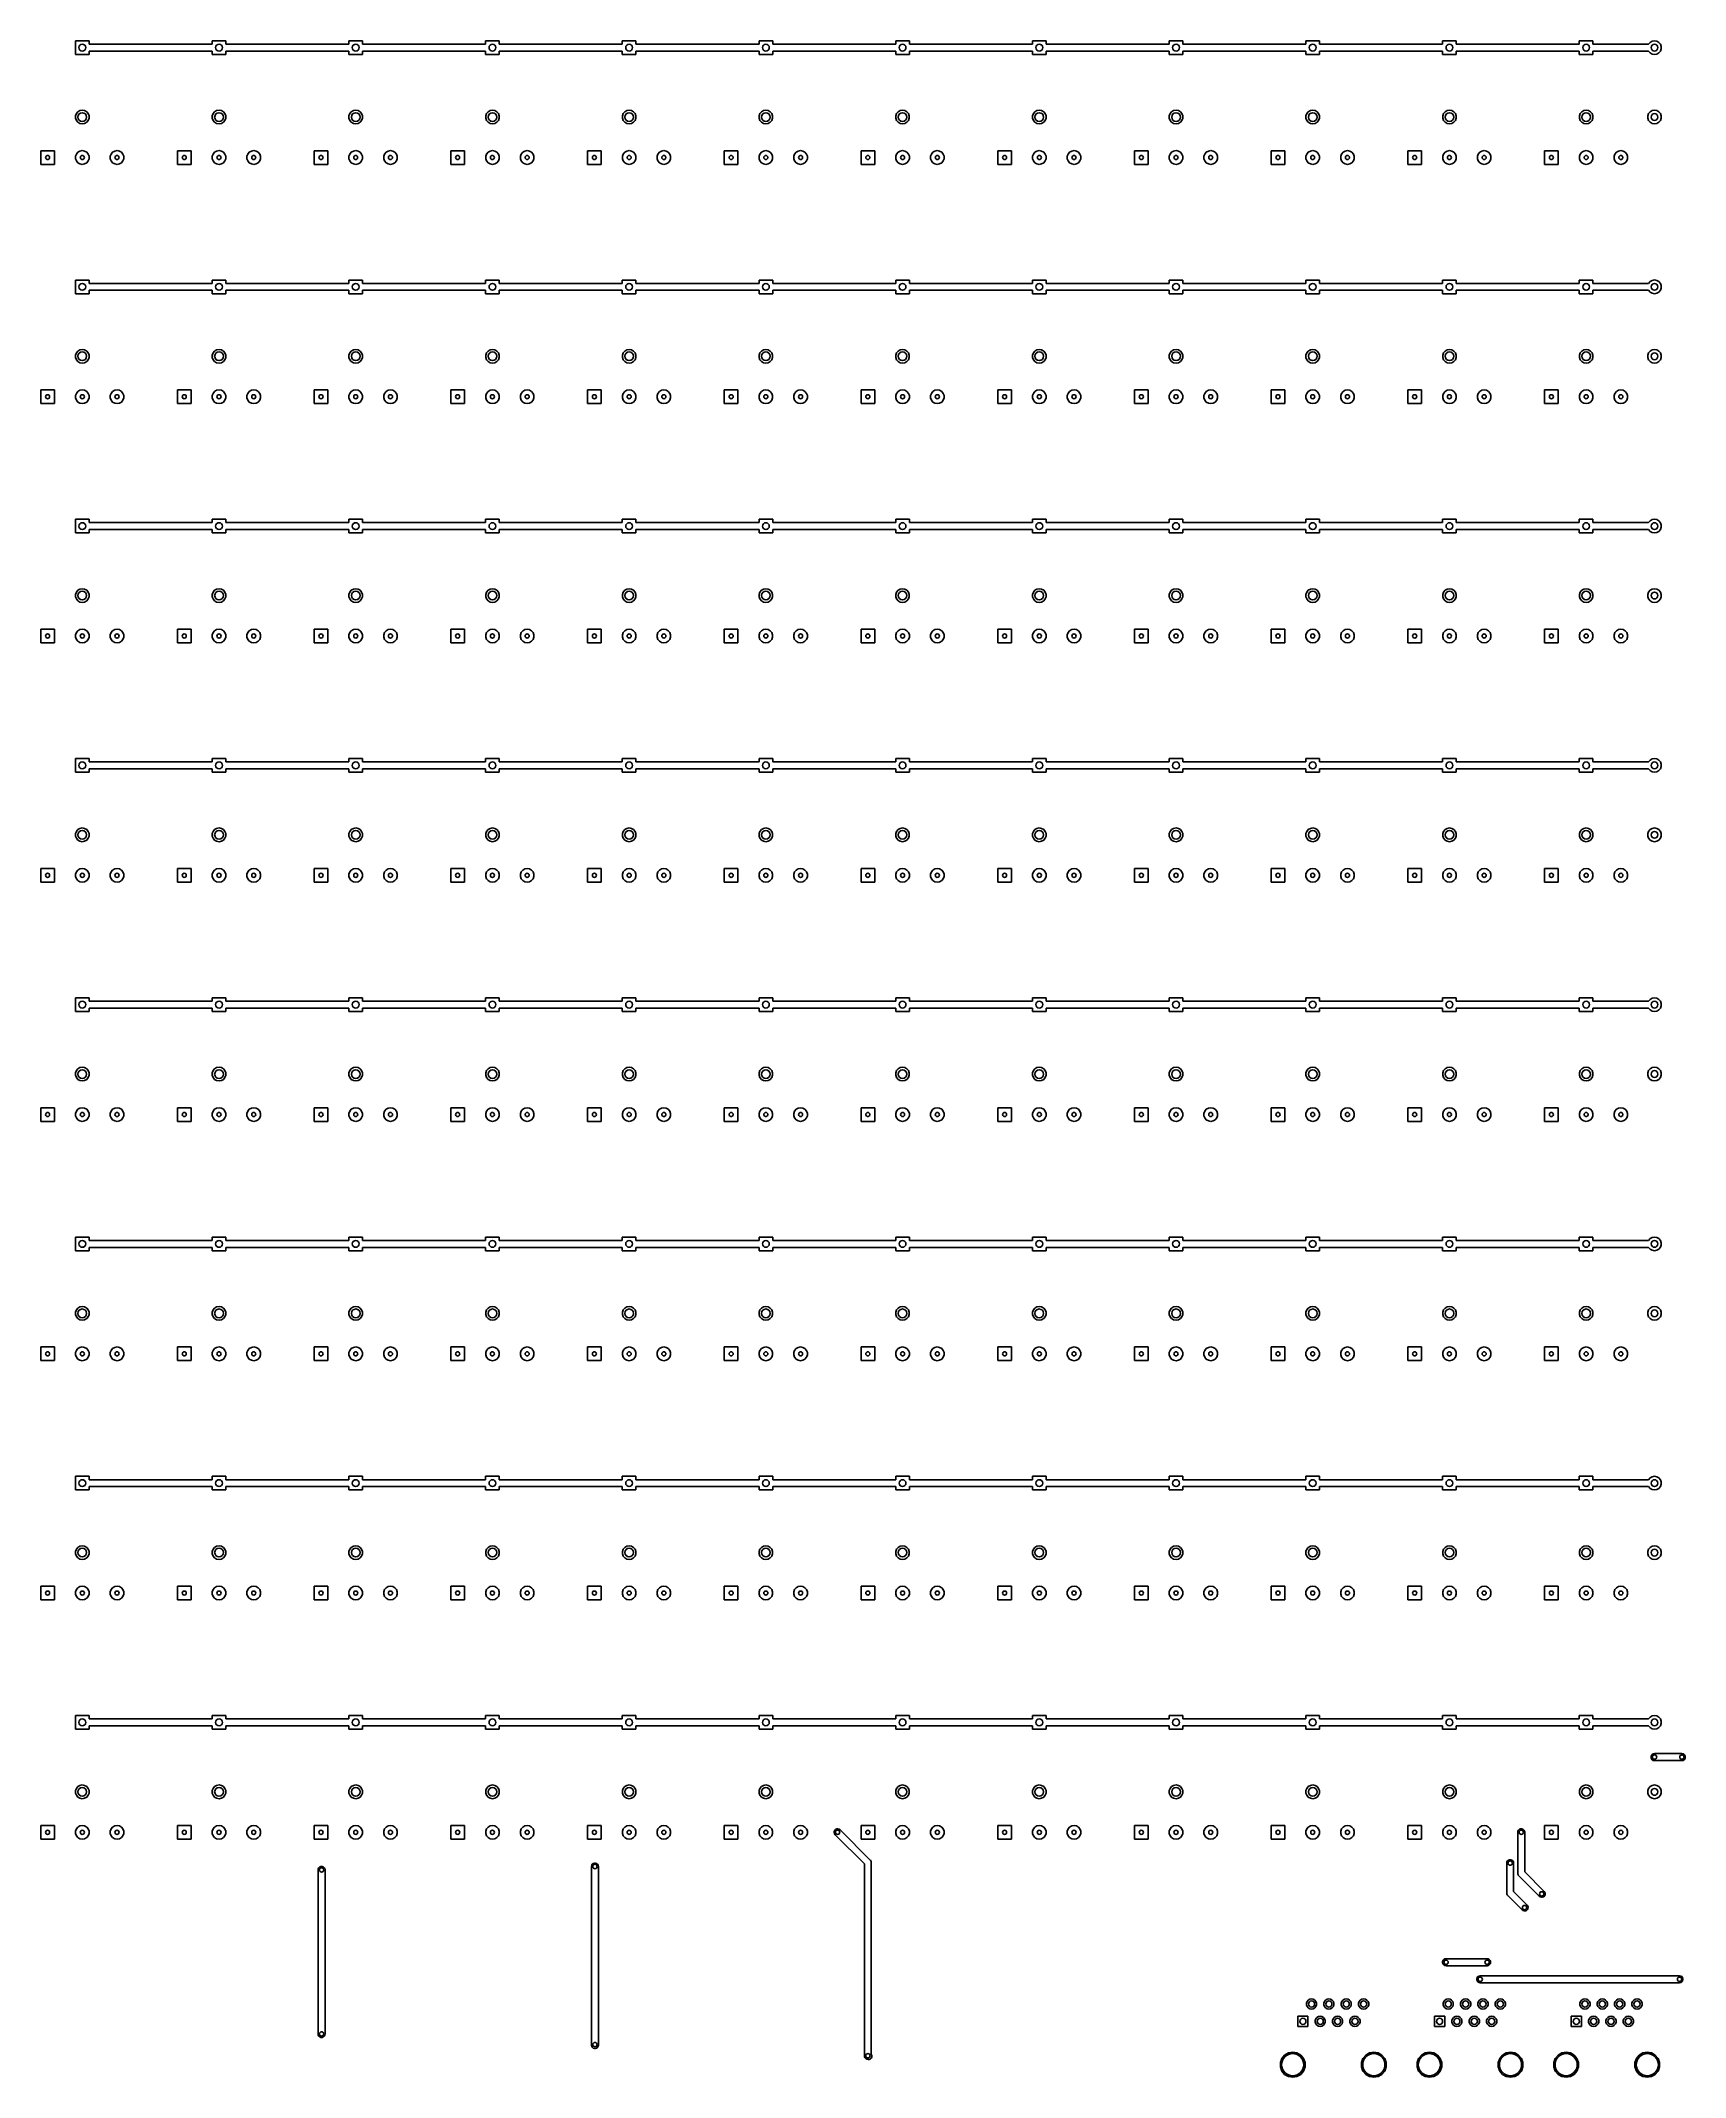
# Model space of a CAD drawing. Extents: x 183 to 424, y -367 to -69.
import ezdxf

# ---------------------------------------------------------------- set-up
doc = ezdxf.new("R2010")
doc.units = 0
doc.header["$MEASUREMENT"] = 0
doc.layers.add('BLACK', color=7, linetype='CONTINUOUS')

msp = doc.modelspace()

# ---------------------------------------------------------------- linework, layer by layer
at = {"layer": 'Black'}
for p, q in [((188.501, -70.9195), (188.501, -68.9205)), ((188.501, -68.9205), (190.499, -68.9205)), ((190.499, -70.9195), (188.501, -70.9195)), ((190.499, -68.9205), (190.499, -69.412)), ((190.499, -69.412), (208.501, -69.412)), ((208.501, -70.428), (190.499, -70.428)), ((190.499, -70.428), (190.499, -70.9195)), ((208.501, -69.412), (208.501, -68.9205)), ((208.501, -68.9205), (210.499, -68.9205)), ((208.501, -70.9195), (208.501, -70.428)), ((210.499, -70.9195), (208.501, -70.9195)), ((210.499, -68.9205), (210.499, -69.412)), ((210.499, -69.412), (228.501, -69.412)), ((228.501, -70.428), (210.499, -70.428)), ((210.499, -70.428), (210.499, -70.9195)), ((228.501, -69.412), (228.501, -68.9205)), ((228.501, -68.9205), (230.499, -68.9205)), ((228.501, -70.9195), (228.501, -70.428)), ((230.499, -70.9195), (228.501, -70.9195)), ((230.499, -68.9205), (230.499, -69.412)), ((230.499, -69.412), (248.501, -69.412)), ((248.501, -70.428), (230.499, -70.428)), ((230.499, -70.428), (230.499, -70.9195)), ((248.501, -69.412), (248.501, -68.9205)), ((248.501, -68.9205), (250.499, -68.9205)), ((248.501, -70.9195), (248.501, -70.428)), ((250.499, -70.9195), (248.501, -70.9195)), ((250.499, -68.9205), (250.499, -69.412)), ((250.499, -69.412), (268.501, -69.412)), ((268.501, -70.428), (250.499, -70.428)), ((250.499, -70.428), (250.499, -70.9195)), ((268.501, -69.412), (268.501, -68.9205)), ((268.501, -68.9205), (270.499, -68.9205)), ((268.501, -70.9195), (268.501, -70.428)), ((270.499, -70.9195), (268.501, -70.9195)), ((270.499, -68.9205), (270.499, -69.412)), ((270.499, -69.412), (288.501, -69.412)), ((288.501, -70.428), (270.499, -70.428)), ((270.499, -70.428), (270.499, -70.9195)), ((288.501, -69.412), (288.501, -68.9205)), ((288.501, -68.9205), (290.499, -68.9205)), ((288.501, -70.9195), (288.501, -70.428)), ((290.499, -70.9195), (288.501, -70.9195)), ((290.499, -68.9205), (290.499, -69.412)), ((290.499, -69.412), (308.501, -69.412)), ((308.501, -70.428), (290.499, -70.428)), ((290.499, -70.428), (290.499, -70.9195)), ((308.501, -69.412), (308.501, -68.9205)), ((308.501, -68.9205), (310.499, -68.9205)), ((308.501, -70.9195), (308.501, -70.428)), ((310.499, -70.9195), (308.501, -70.9195)), ((310.499, -68.9205), (310.499, -69.412)), ((310.499, -69.412), (328.501, -69.412)), ((328.501, -70.428), (310.499, -70.428)), ((310.499, -70.428), (310.499, -70.9195)), ((328.501, -69.412), (328.501, -68.9205)), ((328.501, -68.9205), (330.499, -68.9205)), ((328.501, -70.9195), (328.501, -70.428)), ((330.499, -70.9195), (328.501, -70.9195)), ((330.499, -68.9205), (330.499, -69.412)), ((330.499, -69.412), (348.501, -69.412)), ((348.501, -70.428), (330.499, -70.428)), ((330.499, -70.428), (330.499, -70.9195)), ((348.501, -69.412), (348.501, -68.9205)), ((348.501, -68.9205), (350.499, -68.9205)), ((348.501, -70.9195), (348.501, -70.428)), ((350.499, -70.9195), (348.501, -70.9195)), ((350.499, -68.9205), (350.499, -69.412)), ((350.499, -69.412), (368.501, -69.412)), ((368.501, -70.428), (350.499, -70.428)), ((350.499, -70.428), (350.499, -70.9195)), ((368.501, -69.412), (368.501, -68.9205)), ((368.501, -68.9205), (370.499, -68.9205)), ((368.501, -70.9195), (368.501, -70.428)), ((370.499, -70.9195), (368.501, -70.9195)), ((370.499, -68.9205), (370.499, -69.412)), ((370.499, -69.412), (388.501, -69.412)), ((388.501, -70.428), (370.499, -70.428)), ((370.499, -70.428), (370.499, -70.9195)), ((388.501, -69.412), (388.501, -68.9205)), ((388.501, -68.9205), (390.499, -68.9205)), ((388.501, -70.9195), (388.501, -70.428)), ((390.499, -70.9195), (388.501, -70.9195)), ((390.499, -68.9205), (390.499, -69.412)), ((390.499, -69.412), (408.501, -69.412)), ((408.501, -70.428), (390.499, -70.428)), ((390.499, -70.428), (390.499, -70.9195)), ((408.501, -69.412), (408.501, -68.9205)), ((408.501, -68.9205), (410.499, -68.9205)), ((408.501, -70.9195), (408.501, -70.428)), ((410.499, -70.9195), (408.501, -70.9195)), ((410.499, -68.9205), (410.499, -69.412)), ((410.499, -69.412), (418.636, -69.412)), ((418.636, -70.428), (410.499, -70.428)), ((410.499, -70.428), (410.499, -70.9195)), ((418.636, -69.412), (418.855, -69.1514)), ((418.855, -70.6886), (418.636, -70.428)), ((418.855, -69.1514), (419.157, -68.9772)), ((419.157, -70.8628), (418.855, -70.6886)), ((419.157, -68.9772), (419.5, -68.9167)), ((419.5, -70.9233), (419.157, -70.8628)), ((419.5, -68.9167), (419.843, -68.9772)), ((419.843, -70.8628), (419.5, -70.9233)), ((419.843, -68.9772), (420.145, -69.1514)), ((420.145, -70.6886), (419.843, -70.8628)), ((420.145, -69.1514), (420.369, -69.4183)), ((420.369, -70.4217), (420.145, -70.6886)), ((420.369, -69.4183), (420.488, -69.7458)), ((420.488, -70.0942), (420.369, -70.4217)), ((420.488, -69.7458), (420.488, -70.0942)), ((188.512, -79.9058), (188.631, -79.5783)), ((188.512, -80.2542), (188.512, -79.9058)), ((188.631, -80.5817), (188.512, -80.2542)), ((188.631, -79.5783), (188.855, -79.3114)), ((188.855, -79.3114), (189.157, -79.1372)), ((189.157, -79.1372), (189.5, -79.0767)), ((189.5, -79.0767), (189.843, -79.1372)), ((189.843, -79.1372), (190.145, -79.3114)), ((190.145, -79.3114), (190.369, -79.5783)), ((190.369, -79.5783), (190.488, -79.9058)), ((190.488, -80.2542), (190.369, -80.5817)), ((190.488, -79.9058), (190.488, -80.2542)), ((208.512, -79.9058), (208.631, -79.5783)), ((208.512, -80.2542), (208.512, -79.9058)), ((208.631, -80.5817), (208.512, -80.2542)), ((208.631, -79.5783), (208.855, -79.3114)), ((208.855, -79.3114), (209.157, -79.1372)), ((209.157, -79.1372), (209.5, -79.0767)), ((209.5, -79.0767), (209.843, -79.1372)), ((209.843, -79.1372), (210.145, -79.3114)), ((210.145, -79.3114), (210.369, -79.5783)), ((210.369, -79.5783), (210.488, -79.9058)), ((210.488, -80.2542), (210.369, -80.5817)), ((210.488, -79.9058), (210.488, -80.2542)), ((228.512, -79.9058), (228.631, -79.5783)), ((228.512, -80.2542), (228.512, -79.9058)), ((228.631, -80.5817), (228.512, -80.2542)), ((228.631, -79.5783), (228.855, -79.3114)), ((228.855, -79.3114), (229.157, -79.1372)), ((229.157, -79.1372), (229.5, -79.0767)), ((229.5, -79.0767), (229.843, -79.1372)), ((229.843, -79.1372), (230.145, -79.3114)), ((230.145, -79.3114), (230.369, -79.5783)), ((230.369, -79.5783), (230.488, -79.9058)), ((230.488, -80.2542), (230.369, -80.5817)), ((230.488, -79.9058), (230.488, -80.2542)), ((248.512, -79.9058), (248.631, -79.5783)), ((248.512, -80.2542), (248.512, -79.9058)), ((248.631, -80.5817), (248.512, -80.2542)), ((248.631, -79.5783), (248.855, -79.3114)), ((248.855, -79.3114), (249.157, -79.1372)), ((249.157, -79.1372), (249.5, -79.0767)), ((249.5, -79.0767), (249.843, -79.1372)), ((249.843, -79.1372), (250.145, -79.3114)), ((250.145, -79.3114), (250.369, -79.5783)), ((250.369, -79.5783), (250.488, -79.9058)), ((250.488, -80.2542), (250.369, -80.5817)), ((250.488, -79.9058), (250.488, -80.2542)), ((268.512, -79.9058), (268.631, -79.5783)), ((268.512, -80.2542), (268.512, -79.9058)), ((268.631, -80.5817), (268.512, -80.2542)), ((268.631, -79.5783), (268.855, -79.3114)), ((268.855, -79.3114), (269.157, -79.1372)), ((269.157, -79.1372), (269.5, -79.0767)), ((269.5, -79.0767), (269.843, -79.1372)), ((269.843, -79.1372), (270.145, -79.3114)), ((270.145, -79.3114), (270.369, -79.5783)), ((270.369, -79.5783), (270.488, -79.9058)), ((270.488, -80.2542), (270.369, -80.5817)), ((270.488, -79.9058), (270.488, -80.2542)), ((288.512, -79.9058), (288.631, -79.5783)), ((288.512, -80.2542), (288.512, -79.9058)), ((288.631, -80.5817), (288.512, -80.2542)), ((288.631, -79.5783), (288.855, -79.3114)), ((288.855, -79.3114), (289.157, -79.1372)), ((289.157, -79.1372), (289.5, -79.0767)), ((289.5, -79.0767), (289.843, -79.1372)), ((289.843, -79.1372), (290.145, -79.3114)), ((290.145, -79.3114), (290.369, -79.5783)), ((290.369, -79.5783), (290.488, -79.9058)), ((290.488, -80.2542), (290.369, -80.5817)), ((290.488, -79.9058), (290.488, -80.2542)), ((308.512, -79.9058), (308.631, -79.5783)), ((308.512, -80.2542), (308.512, -79.9058)), ((308.631, -80.5817), (308.512, -80.2542)), ((308.631, -79.5783), (308.855, -79.3114)), ((308.855, -79.3114), (309.157, -79.1372)), ((309.157, -79.1372), (309.5, -79.0767)), ((309.5, -79.0767), (309.843, -79.1372)), ((309.843, -79.1372), (310.145, -79.3114)), ((310.145, -79.3114), (310.369, -79.5783)), ((310.369, -79.5783), (310.488, -79.9058)), ((310.488, -80.2542), (310.369, -80.5817)), ((310.488, -79.9058), (310.488, -80.2542)), ((328.512, -79.9058), (328.631, -79.5783)), ((328.512, -80.2542), (328.512, -79.9058)), ((328.631, -80.5817), (328.512, -80.2542)), ((328.631, -79.5783), (328.855, -79.3114)), ((328.855, -79.3114), (329.157, -79.1372)), ((329.157, -79.1372), (329.5, -79.0767)), ((329.5, -79.0767), (329.843, -79.1372)), ((329.843, -79.1372), (330.145, -79.3114)), ((330.145, -79.3114), (330.369, -79.5783)), ((330.369, -79.5783), (330.488, -79.9058)), ((330.488, -80.2542), (330.369, -80.5817)), ((330.488, -79.9058), (330.488, -80.2542)), ((348.512, -79.9058), (348.631, -79.5783)), ((348.512, -80.2542), (348.512, -79.9058)), ((348.631, -80.5817), (348.512, -80.2542)), ((348.631, -79.5783), (348.855, -79.3114)), ((348.855, -79.3114), (349.157, -79.1372)), ((349.157, -79.1372), (349.5, -79.0767)), ((349.5, -79.0767), (349.843, -79.1372)), ((349.843, -79.1372), (350.145, -79.3114)), ((350.145, -79.3114), (350.369, -79.5783)), ((350.369, -79.5783), (350.488, -79.9058)), ((350.488, -80.2542), (350.369, -80.5817)), ((350.488, -79.9058), (350.488, -80.2542)), ((368.512, -79.9058), (368.631, -79.5783)), ((368.512, -80.2542), (368.512, -79.9058)), ((368.631, -80.5817), (368.512, -80.2542)), ((368.631, -79.5783), (368.855, -79.3114)), ((368.855, -79.3114), (369.157, -79.1372)), ((369.157, -79.1372), (369.5, -79.0767)), ((369.5, -79.0767), (369.843, -79.1372)), ((369.843, -79.1372), (370.145, -79.3114)), ((370.145, -79.3114), (370.369, -79.5783)), ((370.369, -79.5783), (370.488, -79.9058)), ((370.488, -80.2542), (370.369, -80.5817)), ((370.488, -79.9058), (370.488, -80.2542)), ((388.512, -79.9058), (388.631, -79.5783)), ((388.512, -80.2542), (388.512, -79.9058)), ((388.631, -80.5817), (388.512, -80.2542)), ((388.631, -79.5783), (388.855, -79.3114)), ((388.855, -79.3114), (389.157, -79.1372)), ((389.157, -79.1372), (389.5, -79.0767)), ((389.5, -79.0767), (389.843, -79.1372)), ((389.843, -79.1372), (390.145, -79.3114)), ((390.145, -79.3114), (390.369, -79.5783)), ((390.369, -79.5783), (390.488, -79.9058)), ((390.488, -80.2542), (390.369, -80.5817)), ((390.488, -79.9058), (390.488, -80.2542)), ((408.512, -79.9058), (408.631, -79.5783)), ((408.512, -80.2542), (408.512, -79.9058)), ((408.631, -80.5817), (408.512, -80.2542)), ((408.631, -79.5783), (408.855, -79.3114)), ((408.855, -79.3114), (409.157, -79.1372)), ((409.157, -79.1372), (409.5, -79.0767)), ((409.5, -79.0767), (409.843, -79.1372)), ((409.843, -79.1372), (410.145, -79.3114)), ((410.145, -79.3114), (410.369, -79.5783)), ((410.369, -79.5783), (410.488, -79.9058)), ((410.488, -80.2542), (410.369, -80.5817)), ((410.488, -79.9058), (410.488, -80.2542)), ((418.512, -79.9058), (418.631, -79.5783)), ((418.512, -80.2542), (418.512, -79.9058)), ((418.631, -80.5817), (418.512, -80.2542)), ((418.631, -79.5783), (418.855, -79.3114)), ((418.855, -79.3114), (419.157, -79.1372)), ((419.157, -79.1372), (419.5, -79.0767)), ((419.5, -79.0767), (419.843, -79.1372)), ((419.843, -79.1372), (420.145, -79.3114)), ((420.145, -79.3114), (420.369, -79.5783)), ((420.369, -79.5783), (420.488, -79.9058)), ((420.488, -80.2542), (420.369, -80.5817)), ((420.488, -79.9058), (420.488, -80.2542)), ((188.855, -80.8486), (188.631, -80.5817)), ((189.157, -81.0228), (188.855, -80.8486)), ((189.5, -81.0833), (189.157, -81.0228)), ((189.843, -81.0228), (189.5, -81.0833)), ((190.145, -80.8486), (189.843, -81.0228)), ((190.369, -80.5817), (190.145, -80.8486)), ((208.855, -80.8486), (208.631, -80.5817)), ((209.157, -81.0228), (208.855, -80.8486)), ((209.5, -81.0833), (209.157, -81.0228)), ((209.843, -81.0228), (209.5, -81.0833)), ((210.145, -80.8486), (209.843, -81.0228)), ((210.369, -80.5817), (210.145, -80.8486)), ((228.855, -80.8486), (228.631, -80.5817)), ((229.157, -81.0228), (228.855, -80.8486)), ((229.5, -81.0833), (229.157, -81.0228)), ((229.843, -81.0228), (229.5, -81.0833)), ((230.145, -80.8486), (229.843, -81.0228)), ((230.369, -80.5817), (230.145, -80.8486)), ((248.855, -80.8486), (248.631, -80.5817)), ((249.157, -81.0228), (248.855, -80.8486)), ((249.5, -81.0833), (249.157, -81.0228)), ((249.843, -81.0228), (249.5, -81.0833)), ((250.145, -80.8486), (249.843, -81.0228)), ((250.369, -80.5817), (250.145, -80.8486)), ((268.855, -80.8486), (268.631, -80.5817)), ((269.157, -81.0228), (268.855, -80.8486)), ((269.5, -81.0833), (269.157, -81.0228)), ((269.843, -81.0228), (269.5, -81.0833)), ((270.145, -80.8486), (269.843, -81.0228)), ((270.369, -80.5817), (270.145, -80.8486)), ((288.855, -80.8486), (288.631, -80.5817)), ((289.157, -81.0228), (288.855, -80.8486)), ((289.5, -81.0833), (289.157, -81.0228)), ((289.843, -81.0228), (289.5, -81.0833)), ((290.145, -80.8486), (289.843, -81.0228)), ((290.369, -80.5817), (290.145, -80.8486)), ((308.855, -80.8486), (308.631, -80.5817)), ((309.157, -81.0228), (308.855, -80.8486)), ((309.5, -81.0833), (309.157, -81.0228)), ((309.843, -81.0228), (309.5, -81.0833)), ((310.145, -80.8486), (309.843, -81.0228)), ((310.369, -80.5817), (310.145, -80.8486)), ((328.855, -80.8486), (328.631, -80.5817)), ((329.157, -81.0228), (328.855, -80.8486)), ((329.5, -81.0833), (329.157, -81.0228)), ((329.843, -81.0228), (329.5, -81.0833)), ((330.145, -80.8486), (329.843, -81.0228)), ((330.369, -80.5817), (330.145, -80.8486)), ((348.855, -80.8486), (348.631, -80.5817)), ((349.157, -81.0228), (348.855, -80.8486)), ((349.5, -81.0833), (349.157, -81.0228)), ((349.843, -81.0228), (349.5, -81.0833)), ((350.145, -80.8486), (349.843, -81.0228)), ((350.369, -80.5817), (350.145, -80.8486)), ((368.855, -80.8486), (368.631, -80.5817)), ((369.157, -81.0228), (368.855, -80.8486)), ((369.5, -81.0833), (369.157, -81.0228)), ((369.843, -81.0228), (369.5, -81.0833)), ((370.145, -80.8486), (369.843, -81.0228)), ((370.369, -80.5817), (370.145, -80.8486)), ((388.855, -80.8486), (388.631, -80.5817)), ((389.157, -81.0228), (388.855, -80.8486)), ((389.5, -81.0833), (389.157, -81.0228)), ((389.843, -81.0228), (389.5, -81.0833)), ((390.145, -80.8486), (389.843, -81.0228)), ((390.369, -80.5817), (390.145, -80.8486)), ((408.855, -80.8486), (408.631, -80.5817)), ((409.157, -81.0228), (408.855, -80.8486)), ((409.5, -81.0833), (409.157, -81.0228)), ((409.843, -81.0228), (409.5, -81.0833)), ((410.145, -80.8486), (409.843, -81.0228)), ((410.369, -80.5817), (410.145, -80.8486)), ((418.855, -80.8486), (418.631, -80.5817)), ((419.157, -81.0228), (418.855, -80.8486)), ((419.5, -81.0833), (419.157, -81.0228)), ((419.843, -81.0228), (419.5, -81.0833)), ((420.145, -80.8486), (419.843, -81.0228)), ((420.369, -80.5817), (420.145, -80.8486)), ((183.42, -87), (183.42, -85)), ((183.42, -85), (185.42, -85)), ((185.42, -85), (185.42, -87)), ((188.511, -85.8257), (188.631, -85.4981)), ((188.511, -86.1743), (188.511, -85.8257)), ((188.631, -86.5019), (188.511, -86.1743)), ((188.631, -85.4981), (188.855, -85.231)), ((188.855, -85.231), (189.157, -85.0567)), ((189.157, -85.0567), (189.5, -84.9962)), ((189.5, -84.9962), (189.843, -85.0567)), ((189.843, -85.0567), (190.145, -85.231)), ((190.145, -85.231), (190.369, -85.4981)), ((190.369, -85.4981), (190.489, -85.8257)), ((190.489, -86.1743), (190.369, -86.5019)), ((190.489, -85.8257), (190.489, -86.1743)), ((193.591, -85.8257), (193.711, -85.4981)), ((193.591, -86.1743), (193.591, -85.8257)), ((193.711, -86.5019), (193.591, -86.1743)), ((193.711, -85.4981), (193.935, -85.231)), ((193.935, -85.231), (194.237, -85.0567)), ((194.237, -85.0567), (194.58, -84.9962)), ((194.58, -84.9962), (194.923, -85.0567)), ((194.923, -85.0567), (195.225, -85.231)), ((195.225, -85.231), (195.449, -85.4981)), ((195.449, -85.4981), (195.569, -85.8257)), ((195.569, -86.1743), (195.449, -86.5019)), ((195.569, -85.8257), (195.569, -86.1743)), ((203.42, -87), (203.42, -85)), ((203.42, -85), (205.42, -85)), ((205.42, -85), (205.42, -87)), ((208.511, -85.8257), (208.631, -85.4981)), ((208.511, -86.1743), (208.511, -85.8257)), ((208.631, -86.5019), (208.511, -86.1743)), ((208.631, -85.4981), (208.855, -85.231)), ((208.855, -85.231), (209.157, -85.0567)), ((209.157, -85.0567), (209.5, -84.9962)), ((209.5, -84.9962), (209.843, -85.0567)), ((209.843, -85.0567), (210.145, -85.231)), ((210.145, -85.231), (210.369, -85.4981)), ((210.369, -85.4981), (210.489, -85.8257)), ((210.489, -86.1743), (210.369, -86.5019)), ((210.489, -85.8257), (210.489, -86.1743)), ((213.591, -85.8257), (213.711, -85.4981)), ((213.591, -86.1743), (213.591, -85.8257)), ((213.711, -86.5019), (213.591, -86.1743)), ((213.711, -85.4981), (213.935, -85.231)), ((213.935, -85.231), (214.237, -85.0567)), ((214.237, -85.0567), (214.58, -84.9962)), ((214.58, -84.9962), (214.923, -85.0567)), ((214.923, -85.0567), (215.225, -85.231)), ((215.225, -85.231), (215.449, -85.4981)), ((215.449, -85.4981), (215.569, -85.8257)), ((215.569, -86.1743), (215.449, -86.5019)), ((215.569, -85.8257), (215.569, -86.1743)), ((223.42, -87), (223.42, -85)), ((223.42, -85), (225.42, -85)), ((225.42, -85), (225.42, -87)), ((228.511, -85.8257), (228.631, -85.4981)), ((228.511, -86.1743), (228.511, -85.8257)), ((228.631, -86.5019), (228.511, -86.1743)), ((228.631, -85.4981), (228.855, -85.231)), ((228.855, -85.231), (229.157, -85.0567)), ((229.157, -85.0567), (229.5, -84.9962)), ((229.5, -84.9962), (229.843, -85.0567)), ((229.843, -85.0567), (230.145, -85.231)), ((230.145, -85.231), (230.369, -85.4981)), ((230.369, -85.4981), (230.489, -85.8257)), ((230.489, -86.1743), (230.369, -86.5019)), ((230.489, -85.8257), (230.489, -86.1743)), ((233.591, -85.8257), (233.711, -85.4981)), ((233.591, -86.1743), (233.591, -85.8257)), ((233.711, -86.5019), (233.591, -86.1743)), ((233.711, -85.4981), (233.935, -85.231)), ((233.935, -85.231), (234.237, -85.0567)), ((234.237, -85.0567), (234.58, -84.9962)), ((234.58, -84.9962), (234.923, -85.0567)), ((234.923, -85.0567), (235.225, -85.231)), ((235.225, -85.231), (235.449, -85.4981)), ((235.449, -85.4981), (235.569, -85.8257)), ((235.569, -86.1743), (235.449, -86.5019)), ((235.569, -85.8257), (235.569, -86.1743)), ((243.42, -87), (243.42, -85)), ((243.42, -85), (245.42, -85)), ((245.42, -85), (245.42, -87)), ((248.511, -85.8257), (248.631, -85.4981)), ((248.511, -86.1743), (248.511, -85.8257)), ((248.631, -86.5019), (248.511, -86.1743)), ((248.631, -85.4981), (248.855, -85.231)), ((248.855, -85.231), (249.157, -85.0567)), ((249.157, -85.0567), (249.5, -84.9962)), ((249.5, -84.9962), (249.843, -85.0567)), ((249.843, -85.0567), (250.145, -85.231)), ((250.145, -85.231), (250.369, -85.4981)), ((250.369, -85.4981), (250.489, -85.8257)), ((250.489, -86.1743), (250.369, -86.5019)), ((250.489, -85.8257), (250.489, -86.1743)), ((253.591, -85.8257), (253.711, -85.4981)), ((253.591, -86.1743), (253.591, -85.8257)), ((253.711, -86.5019), (253.591, -86.1743)), ((253.711, -85.4981), (253.935, -85.231)), ((253.935, -85.231), (254.237, -85.0567)), ((254.237, -85.0567), (254.58, -84.9962)), ((254.58, -84.9962), (254.923, -85.0567)), ((254.923, -85.0567), (255.225, -85.231)), ((255.225, -85.231), (255.449, -85.4981)), ((255.449, -85.4981), (255.569, -85.8257)), ((255.569, -86.1743), (255.449, -86.5019)), ((255.569, -85.8257), (255.569, -86.1743)), ((263.42, -87), (263.42, -85)), ((263.42, -85), (265.42, -85)), ((265.42, -85), (265.42, -87)), ((268.511, -85.8257), (268.631, -85.4981)), ((268.511, -86.1743), (268.511, -85.8257)), ((268.631, -86.5019), (268.511, -86.1743)), ((268.631, -85.4981), (268.855, -85.231)), ((268.855, -85.231), (269.157, -85.0567)), ((269.157, -85.0567), (269.5, -84.9962)), ((269.5, -84.9962), (269.843, -85.0567)), ((269.843, -85.0567), (270.145, -85.231)), ((270.145, -85.231), (270.369, -85.4981)), ((270.369, -85.4981), (270.489, -85.8257)), ((270.489, -86.1743), (270.369, -86.5019)), ((270.489, -85.8257), (270.489, -86.1743)), ((273.591, -85.8257), (273.711, -85.4981)), ((273.591, -86.1743), (273.591, -85.8257)), ((273.711, -86.5019), (273.591, -86.1743)), ((273.711, -85.4981), (273.935, -85.231)), ((273.935, -85.231), (274.237, -85.0567)), ((274.237, -85.0567), (274.58, -84.9962)), ((274.58, -84.9962), (274.923, -85.0567)), ((274.923, -85.0567), (275.225, -85.231)), ((275.225, -85.231), (275.449, -85.4981)), ((275.449, -85.4981), (275.569, -85.8257)), ((275.569, -86.1743), (275.449, -86.5019)), ((275.569, -85.8257), (275.569, -86.1743)), ((283.42, -87), (283.42, -85)), ((283.42, -85), (285.42, -85)), ((285.42, -85), (285.42, -87)), ((288.511, -85.8257), (288.631, -85.4981)), ((288.511, -86.1743), (288.511, -85.8257)), ((288.631, -86.5019), (288.511, -86.1743)), ((288.631, -85.4981), (288.855, -85.231)), ((288.855, -85.231), (289.157, -85.0567)), ((289.157, -85.0567), (289.5, -84.9962)), ((289.5, -84.9962), (289.843, -85.0567)), ((289.843, -85.0567), (290.145, -85.231)), ((290.145, -85.231), (290.369, -85.4981)), ((290.369, -85.4981), (290.489, -85.8257)), ((290.489, -86.1743), (290.369, -86.5019)), ((290.489, -85.8257), (290.489, -86.1743)), ((293.591, -85.8257), (293.711, -85.4981)), ((293.591, -86.1743), (293.591, -85.8257)), ((293.711, -86.5019), (293.591, -86.1743)), ((293.711, -85.4981), (293.935, -85.231)), ((293.935, -85.231), (294.237, -85.0567)), ((294.237, -85.0567), (294.58, -84.9962)), ((294.58, -84.9962), (294.923, -85.0567)), ((294.923, -85.0567), (295.225, -85.231)), ((295.225, -85.231), (295.449, -85.4981)), ((295.449, -85.4981), (295.569, -85.8257)), ((295.569, -86.1743), (295.449, -86.5019)), ((295.569, -85.8257), (295.569, -86.1743)), ((303.42, -87), (303.42, -85)), ((303.42, -85), (305.42, -85)), ((305.42, -85), (305.42, -87)), ((308.511, -85.8257), (308.631, -85.4981)), ((308.511, -86.1743), (308.511, -85.8257)), ((308.631, -86.5019), (308.511, -86.1743)), ((308.631, -85.4981), (308.855, -85.231)), ((308.855, -85.231), (309.157, -85.0567)), ((309.157, -85.0567), (309.5, -84.9962)), ((309.5, -84.9962), (309.843, -85.0567)), ((309.843, -85.0567), (310.145, -85.231)), ((310.145, -85.231), (310.369, -85.4981)), ((310.369, -85.4981), (310.489, -85.8257)), ((310.489, -86.1743), (310.369, -86.5019)), ((310.489, -85.8257), (310.489, -86.1743)), ((313.591, -85.8257), (313.711, -85.4981)), ((313.591, -86.1743), (313.591, -85.8257)), ((313.711, -86.5019), (313.591, -86.1743)), ((313.711, -85.4981), (313.935, -85.231)), ((313.935, -85.231), (314.237, -85.0567)), ((314.237, -85.0567), (314.58, -84.9962)), ((314.58, -84.9962), (314.923, -85.0567)), ((314.923, -85.0567), (315.225, -85.231)), ((315.225, -85.231), (315.449, -85.4981)), ((315.449, -85.4981), (315.569, -85.8257)), ((315.569, -86.1743), (315.449, -86.5019)), ((315.569, -85.8257), (315.569, -86.1743)), ((323.42, -87), (323.42, -85)), ((323.42, -85), (325.42, -85)), ((325.42, -85), (325.42, -87)), ((328.511, -85.8257), (328.631, -85.4981)), ((328.511, -86.1743), (328.511, -85.8257)), ((328.631, -86.5019), (328.511, -86.1743)), ((328.631, -85.4981), (328.855, -85.231)), ((328.855, -85.231), (329.157, -85.0567)), ((329.157, -85.0567), (329.5, -84.9962)), ((329.5, -84.9962), (329.843, -85.0567)), ((329.843, -85.0567), (330.145, -85.231)), ((330.145, -85.231), (330.369, -85.4981)), ((330.369, -85.4981), (330.489, -85.8257)), ((330.489, -86.1743), (330.369, -86.5019)), ((330.489, -85.8257), (330.489, -86.1743)), ((333.591, -85.8257), (333.711, -85.4981)), ((333.591, -86.1743), (333.591, -85.8257)), ((333.711, -86.5019), (333.591, -86.1743)), ((333.711, -85.4981), (333.935, -85.231)), ((333.935, -85.231), (334.237, -85.0567)), ((334.237, -85.0567), (334.58, -84.9962)), ((334.58, -84.9962), (334.923, -85.0567)), ((334.923, -85.0567), (335.225, -85.231)), ((335.225, -85.231), (335.449, -85.4981)), ((335.449, -85.4981), (335.569, -85.8257)), ((335.569, -86.1743), (335.449, -86.5019)), ((335.569, -85.8257), (335.569, -86.1743)), ((343.42, -87), (343.42, -85)), ((343.42, -85), (345.42, -85)), ((345.42, -85), (345.42, -87)), ((348.511, -85.8257), (348.631, -85.4981)), ((348.511, -86.1743), (348.511, -85.8257)), ((348.631, -86.5019), (348.511, -86.1743)), ((348.631, -85.4981), (348.855, -85.231)), ((348.855, -85.231), (349.157, -85.0567)), ((349.157, -85.0567), (349.5, -84.9962)), ((349.5, -84.9962), (349.843, -85.0567)), ((349.843, -85.0567), (350.145, -85.231)), ((350.145, -85.231), (350.369, -85.4981)), ((350.369, -85.4981), (350.489, -85.8257)), ((350.489, -86.1743), (350.369, -86.5019)), ((350.489, -85.8257), (350.489, -86.1743)), ((353.591, -85.8257), (353.711, -85.4981)), ((353.591, -86.1743), (353.591, -85.8257)), ((353.711, -86.5019), (353.591, -86.1743)), ((353.711, -85.4981), (353.935, -85.231)), ((353.935, -85.231), (354.237, -85.0567)), ((354.237, -85.0567), (354.58, -84.9962)), ((354.58, -84.9962), (354.923, -85.0567)), ((354.923, -85.0567), (355.225, -85.231)), ((355.225, -85.231), (355.449, -85.4981)), ((355.449, -85.4981), (355.569, -85.8257)), ((355.569, -86.1743), (355.449, -86.5019)), ((355.569, -85.8257), (355.569, -86.1743)), ((363.42, -87), (363.42, -85)), ((363.42, -85), (365.42, -85)), ((365.42, -85), (365.42, -87)), ((368.511, -85.8257), (368.631, -85.4981)), ((368.511, -86.1743), (368.511, -85.8257)), ((368.631, -86.5019), (368.511, -86.1743)), ((368.631, -85.4981), (368.855, -85.231)), ((368.855, -85.231), (369.157, -85.0567)), ((369.157, -85.0567), (369.5, -84.9962)), ((369.5, -84.9962), (369.843, -85.0567)), ((369.843, -85.0567), (370.145, -85.231)), ((370.145, -85.231), (370.369, -85.4981)), ((370.369, -85.4981), (370.489, -85.8257)), ((370.489, -86.1743), (370.369, -86.5019)), ((370.489, -85.8257), (370.489, -86.1743)), ((373.591, -85.8257), (373.711, -85.4981)), ((373.591, -86.1743), (373.591, -85.8257)), ((373.711, -86.5019), (373.591, -86.1743)), ((373.711, -85.4981), (373.935, -85.231)), ((373.935, -85.231), (374.237, -85.0567)), ((374.237, -85.0567), (374.58, -84.9962)), ((374.58, -84.9962), (374.923, -85.0567)), ((374.923, -85.0567), (375.225, -85.231)), ((375.225, -85.231), (375.449, -85.4981)), ((375.449, -85.4981), (375.569, -85.8257)), ((375.569, -86.1743), (375.449, -86.5019)), ((375.569, -85.8257), (375.569, -86.1743)), ((383.42, -87), (383.42, -85)), ((383.42, -85), (385.42, -85)), ((385.42, -85), (385.42, -87)), ((388.511, -85.8257), (388.631, -85.4981)), ((388.511, -86.1743), (388.511, -85.8257)), ((388.631, -86.5019), (388.511, -86.1743)), ((388.631, -85.4981), (388.855, -85.231)), ((388.855, -85.231), (389.157, -85.0567)), ((389.157, -85.0567), (389.5, -84.9962)), ((389.5, -84.9962), (389.843, -85.0567)), ((389.843, -85.0567), (390.145, -85.231)), ((390.145, -85.231), (390.369, -85.4981)), ((390.369, -85.4981), (390.489, -85.8257)), ((390.489, -86.1743), (390.369, -86.5019)), ((390.489, -85.8257), (390.489, -86.1743)), ((393.591, -85.8257), (393.711, -85.4981)), ((393.591, -86.1743), (393.591, -85.8257)), ((393.711, -86.5019), (393.591, -86.1743)), ((393.711, -85.4981), (393.935, -85.231)), ((393.935, -85.231), (394.237, -85.0567)), ((394.237, -85.0567), (394.58, -84.9962)), ((394.58, -84.9962), (394.923, -85.0567)), ((394.923, -85.0567), (395.225, -85.231)), ((395.225, -85.231), (395.449, -85.4981)), ((395.449, -85.4981), (395.569, -85.8257)), ((395.569, -86.1743), (395.449, -86.5019)), ((395.569, -85.8257), (395.569, -86.1743)), ((403.42, -87), (403.42, -85)), ((403.42, -85), (405.42, -85)), ((405.42, -85), (405.42, -87)), ((408.511, -85.8257), (408.631, -85.4981)), ((408.511, -86.1743), (408.511, -85.8257)), ((408.631, -86.5019), (408.511, -86.1743)), ((408.631, -85.4981), (408.855, -85.231)), ((408.855, -85.231), (409.157, -85.0567)), ((409.157, -85.0567), (409.5, -84.9962)), ((409.5, -84.9962), (409.843, -85.0567)), ((409.843, -85.0567), (410.145, -85.231)), ((410.145, -85.231), (410.369, -85.4981)), ((410.369, -85.4981), (410.489, -85.8257)), ((410.489, -86.1743), (410.369, -86.5019)), ((410.489, -85.8257), (410.489, -86.1743)), ((413.591, -85.8257), (413.711, -85.4981)), ((413.591, -86.1743), (413.591, -85.8257)), ((413.711, -86.5019), (413.591, -86.1743)), ((413.711, -85.4981), (413.935, -85.231)), ((413.935, -85.231), (414.237, -85.0567)), ((414.237, -85.0567), (414.58, -84.9962)), ((414.58, -84.9962), (414.923, -85.0567)), ((414.923, -85.0567), (415.225, -85.231)), ((415.225, -85.231), (415.449, -85.4981)), ((415.449, -85.4981), (415.569, -85.8257)), ((415.569, -86.1743), (415.449, -86.5019)), ((415.569, -85.8257), (415.569, -86.1743)), ((185.42, -87), (183.42, -87)), ((188.855, -86.769), (188.631, -86.5019)), ((189.157, -86.9433), (188.855, -86.769)), ((189.5, -87.0038), (189.157, -86.9433)), ((189.843, -86.9433), (189.5, -87.0038)), ((190.145, -86.769), (189.843, -86.9433)), ((190.369, -86.5019), (190.145, -86.769)), ((193.935, -86.769), (193.711, -86.5019)), ((194.237, -86.9433), (193.935, -86.769)), ((194.58, -87.0038), (194.237, -86.9433)), ((194.923, -86.9433), (194.58, -87.0038)), ((195.225, -86.769), (194.923, -86.9433)), ((195.449, -86.5019), (195.225, -86.769)), ((205.42, -87), (203.42, -87)), ((208.855, -86.769), (208.631, -86.5019)), ((209.157, -86.9433), (208.855, -86.769)), ((209.5, -87.0038), (209.157, -86.9433)), ((209.843, -86.9433), (209.5, -87.0038)), ((210.145, -86.769), (209.843, -86.9433)), ((210.369, -86.5019), (210.145, -86.769)), ((213.935, -86.769), (213.711, -86.5019)), ((214.237, -86.9433), (213.935, -86.769)), ((214.58, -87.0038), (214.237, -86.9433)), ((214.923, -86.9433), (214.58, -87.0038)), ((215.225, -86.769), (214.923, -86.9433)), ((215.449, -86.5019), (215.225, -86.769)), ((225.42, -87), (223.42, -87)), ((228.855, -86.769), (228.631, -86.5019)), ((229.157, -86.9433), (228.855, -86.769)), ((229.5, -87.0038), (229.157, -86.9433)), ((229.843, -86.9433), (229.5, -87.0038)), ((230.145, -86.769), (229.843, -86.9433)), ((230.369, -86.5019), (230.145, -86.769)), ((233.935, -86.769), (233.711, -86.5019)), ((234.237, -86.9433), (233.935, -86.769)), ((234.58, -87.0038), (234.237, -86.9433)), ((234.923, -86.9433), (234.58, -87.0038)), ((235.225, -86.769), (234.923, -86.9433)), ((235.449, -86.5019), (235.225, -86.769)), ((245.42, -87), (243.42, -87)), ((248.855, -86.769), (248.631, -86.5019)), ((249.157, -86.9433), (248.855, -86.769)), ((249.5, -87.0038), (249.157, -86.9433)), ((249.843, -86.9433), (249.5, -87.0038)), ((250.145, -86.769), (249.843, -86.9433)), ((250.369, -86.5019), (250.145, -86.769)), ((253.935, -86.769), (253.711, -86.5019)), ((254.237, -86.9433), (253.935, -86.769)), ((254.58, -87.0038), (254.237, -86.9433)), ((254.923, -86.9433), (254.58, -87.0038)), ((255.225, -86.769), (254.923, -86.9433)), ((255.449, -86.5019), (255.225, -86.769)), ((265.42, -87), (263.42, -87)), ((268.855, -86.769), (268.631, -86.5019)), ((269.157, -86.9433), (268.855, -86.769)), ((269.5, -87.0038), (269.157, -86.9433)), ((269.843, -86.9433), (269.5, -87.0038)), ((270.145, -86.769), (269.843, -86.9433)), ((270.369, -86.5019), (270.145, -86.769)), ((273.935, -86.769), (273.711, -86.5019)), ((274.237, -86.9433), (273.935, -86.769)), ((274.58, -87.0038), (274.237, -86.9433)), ((274.923, -86.9433), (274.58, -87.0038)), ((275.225, -86.769), (274.923, -86.9433)), ((275.449, -86.5019), (275.225, -86.769)), ((285.42, -87), (283.42, -87)), ((288.855, -86.769), (288.631, -86.5019)), ((289.157, -86.9433), (288.855, -86.769)), ((289.5, -87.0038), (289.157, -86.9433)), ((289.843, -86.9433), (289.5, -87.0038)), ((290.145, -86.769), (289.843, -86.9433)), ((290.369, -86.5019), (290.145, -86.769)), ((293.935, -86.769), (293.711, -86.5019)), ((294.237, -86.9433), (293.935, -86.769)), ((294.58, -87.0038), (294.237, -86.9433)), ((294.923, -86.9433), (294.58, -87.0038)), ((295.225, -86.769), (294.923, -86.9433)), ((295.449, -86.5019), (295.225, -86.769)), ((305.42, -87), (303.42, -87)), ((308.855, -86.769), (308.631, -86.5019)), ((309.157, -86.9433), (308.855, -86.769)), ((309.5, -87.0038), (309.157, -86.9433)), ((309.843, -86.9433), (309.5, -87.0038)), ((310.145, -86.769), (309.843, -86.9433)), ((310.369, -86.5019), (310.145, -86.769)), ((313.935, -86.769), (313.711, -86.5019)), ((314.237, -86.9433), (313.935, -86.769)), ((314.58, -87.0038), (314.237, -86.9433)), ((314.923, -86.9433), (314.58, -87.0038)), ((315.225, -86.769), (314.923, -86.9433)), ((315.449, -86.5019), (315.225, -86.769)), ((325.42, -87), (323.42, -87)), ((328.855, -86.769), (328.631, -86.5019)), ((329.157, -86.9433), (328.855, -86.769)), ((329.5, -87.0038), (329.157, -86.9433)), ((329.843, -86.9433), (329.5, -87.0038)), ((330.145, -86.769), (329.843, -86.9433)), ((330.369, -86.5019), (330.145, -86.769)), ((333.935, -86.769), (333.711, -86.5019)), ((334.237, -86.9433), (333.935, -86.769)), ((334.58, -87.0038), (334.237, -86.9433)), ((334.923, -86.9433), (334.58, -87.0038)), ((335.225, -86.769), (334.923, -86.9433)), ((335.449, -86.5019), (335.225, -86.769)), ((345.42, -87), (343.42, -87)), ((348.855, -86.769), (348.631, -86.5019)), ((349.157, -86.9433), (348.855, -86.769)), ((349.5, -87.0038), (349.157, -86.9433)), ((349.843, -86.9433), (349.5, -87.0038)), ((350.145, -86.769), (349.843, -86.9433)), ((350.369, -86.5019), (350.145, -86.769)), ((353.935, -86.769), (353.711, -86.5019)), ((354.237, -86.9433), (353.935, -86.769)), ((354.58, -87.0038), (354.237, -86.9433)), ((354.923, -86.9433), (354.58, -87.0038)), ((355.225, -86.769), (354.923, -86.9433)), ((355.449, -86.5019), (355.225, -86.769)), ((365.42, -87), (363.42, -87)), ((368.855, -86.769), (368.631, -86.5019)), ((369.157, -86.9433), (368.855, -86.769)), ((369.5, -87.0038), (369.157, -86.9433)), ((369.843, -86.9433), (369.5, -87.0038)), ((370.145, -86.769), (369.843, -86.9433)), ((370.369, -86.5019), (370.145, -86.769)), ((373.935, -86.769), (373.711, -86.5019)), ((374.237, -86.9433), (373.935, -86.769)), ((374.58, -87.0038), (374.237, -86.9433)), ((374.923, -86.9433), (374.58, -87.0038)), ((375.225, -86.769), (374.923, -86.9433)), ((375.449, -86.5019), (375.225, -86.769)), ((385.42, -87), (383.42, -87)), ((388.855, -86.769), (388.631, -86.5019)), ((389.157, -86.9433), (388.855, -86.769)), ((389.5, -87.0038), (389.157, -86.9433)), ((389.843, -86.9433), (389.5, -87.0038)), ((390.145, -86.769), (389.843, -86.9433)), ((390.369, -86.5019), (390.145, -86.769)), ((393.935, -86.769), (393.711, -86.5019)), ((394.237, -86.9433), (393.935, -86.769)), ((394.58, -87.0038), (394.237, -86.9433)), ((394.923, -86.9433), (394.58, -87.0038)), ((395.225, -86.769), (394.923, -86.9433)), ((395.449, -86.5019), (395.225, -86.769)), ((405.42, -87), (403.42, -87)), ((408.855, -86.769), (408.631, -86.5019)), ((409.157, -86.9433), (408.855, -86.769)), ((409.5, -87.0038), (409.157, -86.9433)), ((409.843, -86.9433), (409.5, -87.0038)), ((410.145, -86.769), (409.843, -86.9433)), ((410.369, -86.5019), (410.145, -86.769)), ((413.935, -86.769), (413.711, -86.5019)), ((414.237, -86.9433), (413.935, -86.769)), ((414.58, -87.0038), (414.237, -86.9433)), ((414.923, -86.9433), (414.58, -87.0038)), ((415.225, -86.769), (414.923, -86.9433)), ((415.449, -86.5019), (415.225, -86.769)), ((188.501, -105.919), (188.501, -103.921)), ((188.501, -103.921), (190.499, -103.921)), ((190.499, -103.921), (190.499, -104.412)), ((208.501, -104.412), (208.501, -103.921)), ((208.501, -103.921), (210.499, -103.921)), ((210.499, -103.921), (210.499, -104.412)), ((228.501, -104.412), (228.501, -103.921)), ((228.501, -103.921), (230.499, -103.921)), ((230.499, -103.921), (230.499, -104.412)), ((248.501, -104.412), (248.501, -103.921)), ((248.501, -103.921), (250.499, -103.921)), ((250.499, -103.921), (250.499, -104.412)), ((268.501, -104.412), (268.501, -103.921)), ((268.501, -103.921), (270.499, -103.921)), ((270.499, -103.921), (270.499, -104.412)), ((288.501, -104.412), (288.501, -103.921)), ((288.501, -103.921), (290.499, -103.921)), ((290.499, -103.921), (290.499, -104.412)), ((308.501, -104.412), (308.501, -103.921)), ((308.501, -103.921), (310.499, -103.921)), ((310.499, -103.921), (310.499, -104.412)), ((328.501, -104.412), (328.501, -103.921)), ((328.501, -103.921), (330.499, -103.921)), ((330.499, -103.921), (330.499, -104.412)), ((348.501, -104.412), (348.501, -103.921)), ((348.501, -103.921), (350.499, -103.921)), ((350.499, -103.921), (350.499, -104.412)), ((368.501, -104.412), (368.501, -103.921)), ((368.501, -103.921), (370.499, -103.921)), ((370.499, -103.921), (370.499, -104.412)), ((388.501, -104.412), (388.501, -103.921)), ((388.501, -103.921), (390.499, -103.921)), ((390.499, -103.921), (390.499, -104.412)), ((408.501, -104.412), (408.501, -103.921)), ((408.501, -103.921), (410.499, -103.921)), ((410.499, -103.921), (410.499, -104.412)), ((418.636, -104.412), (418.855, -104.151)), ((418.855, -104.151), (419.157, -103.977)), ((419.157, -103.977), (419.5, -103.917)), ((419.5, -103.917), (419.843, -103.977)), ((419.843, -103.977), (420.145, -104.151)), ((420.145, -104.151), (420.369, -104.418)), ((190.499, -105.919), (188.501, -105.919)), ((190.499, -104.412), (208.501, -104.412)), ((208.501, -105.428), (190.499, -105.428)), ((190.499, -105.428), (190.499, -105.919)), ((208.501, -105.919), (208.501, -105.428)), ((210.499, -105.919), (208.501, -105.919)), ((210.499, -104.412), (228.501, -104.412)), ((228.501, -105.428), (210.499, -105.428)), ((210.499, -105.428), (210.499, -105.919)), ((228.501, -105.919), (228.501, -105.428)), ((230.499, -105.919), (228.501, -105.919)), ((230.499, -104.412), (248.501, -104.412)), ((248.501, -105.428), (230.499, -105.428)), ((230.499, -105.428), (230.499, -105.919)), ((248.501, -105.919), (248.501, -105.428)), ((250.499, -105.919), (248.501, -105.919)), ((250.499, -104.412), (268.501, -104.412)), ((268.501, -105.428), (250.499, -105.428)), ((250.499, -105.428), (250.499, -105.919)), ((268.501, -105.919), (268.501, -105.428)), ((270.499, -105.919), (268.501, -105.919)), ((270.499, -104.412), (288.501, -104.412)), ((288.501, -105.428), (270.499, -105.428)), ((270.499, -105.428), (270.499, -105.919)), ((288.501, -105.919), (288.501, -105.428)), ((290.499, -105.919), (288.501, -105.919)), ((290.499, -104.412), (308.501, -104.412)), ((308.501, -105.428), (290.499, -105.428)), ((290.499, -105.428), (290.499, -105.919)), ((308.501, -105.919), (308.501, -105.428)), ((310.499, -105.919), (308.501, -105.919)), ((310.499, -104.412), (328.501, -104.412)), ((328.501, -105.428), (310.499, -105.428)), ((310.499, -105.428), (310.499, -105.919)), ((328.501, -105.919), (328.501, -105.428)), ((330.499, -105.919), (328.501, -105.919)), ((330.499, -104.412), (348.501, -104.412)), ((348.501, -105.428), (330.499, -105.428)), ((330.499, -105.428), (330.499, -105.919)), ((348.501, -105.919), (348.501, -105.428)), ((350.499, -105.919), (348.501, -105.919)), ((350.499, -104.412), (368.501, -104.412)), ((368.501, -105.428), (350.499, -105.428)), ((350.499, -105.428), (350.499, -105.919)), ((368.501, -105.919), (368.501, -105.428)), ((370.499, -105.919), (368.501, -105.919)), ((370.499, -104.412), (388.501, -104.412)), ((388.501, -105.428), (370.499, -105.428)), ((370.499, -105.428), (370.499, -105.919)), ((388.501, -105.919), (388.501, -105.428)), ((390.499, -105.919), (388.501, -105.919)), ((390.499, -104.412), (408.501, -104.412)), ((408.501, -105.428), (390.499, -105.428)), ((390.499, -105.428), (390.499, -105.919)), ((408.501, -105.919), (408.501, -105.428)), ((410.499, -105.919), (408.501, -105.919)), ((410.499, -104.412), (418.636, -104.412)), ((418.636, -105.428), (410.499, -105.428)), ((410.499, -105.428), (410.499, -105.919)), ((418.855, -105.689), (418.636, -105.428)), ((419.157, -105.863), (418.855, -105.689)), ((419.5, -105.923), (419.157, -105.863)), ((419.843, -105.863), (419.5, -105.923)), ((420.145, -105.689), (419.843, -105.863)), ((420.369, -105.422), (420.145, -105.689)), ((420.369, -104.418), (420.488, -104.746)), ((420.488, -105.094), (420.369, -105.422)), ((420.488, -104.746), (420.488, -105.094)), ((188.512, -114.906), (188.631, -114.578)), ((188.512, -115.254), (188.512, -114.906)), ((188.631, -115.582), (188.512, -115.254)), ((188.631, -114.578), (188.855, -114.311)), ((188.855, -115.849), (188.631, -115.582)), ((188.855, -114.311), (189.157, -114.137)), ((189.157, -116.023), (188.855, -115.849)), ((189.157, -114.137), (189.5, -114.077)), ((189.5, -116.083), (189.157, -116.023)), ((189.5, -114.077), (189.843, -114.137)), ((189.843, -116.023), (189.5, -116.083)), ((189.843, -114.137), (190.145, -114.311)), ((190.145, -115.849), (189.843, -116.023)), ((190.145, -114.311), (190.369, -114.578)), ((190.369, -115.582), (190.145, -115.849)), ((190.369, -114.578), (190.488, -114.906)), ((190.488, -115.254), (190.369, -115.582)), ((190.488, -114.906), (190.488, -115.254)), ((208.512, -114.906), (208.631, -114.578)), ((208.512, -115.254), (208.512, -114.906)), ((208.631, -115.582), (208.512, -115.254)), ((208.631, -114.578), (208.855, -114.311)), ((208.855, -115.849), (208.631, -115.582)), ((208.855, -114.311), (209.157, -114.137)), ((209.157, -116.023), (208.855, -115.849)), ((209.157, -114.137), (209.5, -114.077)), ((209.5, -116.083), (209.157, -116.023)), ((209.5, -114.077), (209.843, -114.137)), ((209.843, -116.023), (209.5, -116.083)), ((209.843, -114.137), (210.145, -114.311)), ((210.145, -115.849), (209.843, -116.023)), ((210.145, -114.311), (210.369, -114.578)), ((210.369, -115.582), (210.145, -115.849)), ((210.369, -114.578), (210.488, -114.906)), ((210.488, -115.254), (210.369, -115.582)), ((210.488, -114.906), (210.488, -115.254)), ((228.512, -114.906), (228.631, -114.578)), ((228.512, -115.254), (228.512, -114.906)), ((228.631, -115.582), (228.512, -115.254)), ((228.631, -114.578), (228.855, -114.311)), ((228.855, -115.849), (228.631, -115.582)), ((228.855, -114.311), (229.157, -114.137)), ((229.157, -116.023), (228.855, -115.849)), ((229.157, -114.137), (229.5, -114.077)), ((229.5, -116.083), (229.157, -116.023)), ((229.5, -114.077), (229.843, -114.137)), ((229.843, -116.023), (229.5, -116.083)), ((229.843, -114.137), (230.145, -114.311)), ((230.145, -115.849), (229.843, -116.023)), ((230.145, -114.311), (230.369, -114.578)), ((230.369, -115.582), (230.145, -115.849)), ((230.369, -114.578), (230.488, -114.906)), ((230.488, -115.254), (230.369, -115.582)), ((230.488, -114.906), (230.488, -115.254)), ((248.512, -114.906), (248.631, -114.578)), ((248.512, -115.254), (248.512, -114.906)), ((248.631, -115.582), (248.512, -115.254)), ((248.631, -114.578), (248.855, -114.311)), ((248.855, -115.849), (248.631, -115.582)), ((248.855, -114.311), (249.157, -114.137)), ((249.157, -116.023), (248.855, -115.849)), ((249.157, -114.137), (249.5, -114.077)), ((249.5, -116.083), (249.157, -116.023)), ((249.5, -114.077), (249.843, -114.137)), ((249.843, -116.023), (249.5, -116.083)), ((249.843, -114.137), (250.145, -114.311)), ((250.145, -115.849), (249.843, -116.023)), ((250.145, -114.311), (250.369, -114.578)), ((250.369, -115.582), (250.145, -115.849)), ((250.369, -114.578), (250.488, -114.906)), ((250.488, -115.254), (250.369, -115.582)), ((250.488, -114.906), (250.488, -115.254)), ((268.512, -114.906), (268.631, -114.578)), ((268.512, -115.254), (268.512, -114.906)), ((268.631, -115.582), (268.512, -115.254)), ((268.631, -114.578), (268.855, -114.311)), ((268.855, -115.849), (268.631, -115.582)), ((268.855, -114.311), (269.157, -114.137)), ((269.157, -116.023), (268.855, -115.849)), ((269.157, -114.137), (269.5, -114.077)), ((269.5, -116.083), (269.157, -116.023)), ((269.5, -114.077), (269.843, -114.137)), ((269.843, -116.023), (269.5, -116.083)), ((269.843, -114.137), (270.145, -114.311)), ((270.145, -115.849), (269.843, -116.023)), ((270.145, -114.311), (270.369, -114.578)), ((270.369, -115.582), (270.145, -115.849)), ((270.369, -114.578), (270.488, -114.906)), ((270.488, -115.254), (270.369, -115.582)), ((270.488, -114.906), (270.488, -115.254)), ((288.512, -114.906), (288.631, -114.578)), ((288.512, -115.254), (288.512, -114.906)), ((288.631, -115.582), (288.512, -115.254)), ((288.631, -114.578), (288.855, -114.311)), ((288.855, -115.849), (288.631, -115.582)), ((288.855, -114.311), (289.157, -114.137)), ((289.157, -116.023), (288.855, -115.849)), ((289.157, -114.137), (289.5, -114.077)), ((289.5, -116.083), (289.157, -116.023)), ((289.5, -114.077), (289.843, -114.137)), ((289.843, -116.023), (289.5, -116.083)), ((289.843, -114.137), (290.145, -114.311)), ((290.145, -115.849), (289.843, -116.023)), ((290.145, -114.311), (290.369, -114.578)), ((290.369, -115.582), (290.145, -115.849)), ((290.369, -114.578), (290.488, -114.906)), ((290.488, -115.254), (290.369, -115.582)), ((290.488, -114.906), (290.488, -115.254)), ((308.512, -114.906), (308.631, -114.578)), ((308.512, -115.254), (308.512, -114.906)), ((308.631, -115.582), (308.512, -115.254)), ((308.631, -114.578), (308.855, -114.311)), ((308.855, -115.849), (308.631, -115.582)), ((308.855, -114.311), (309.157, -114.137)), ((309.157, -116.023), (308.855, -115.849)), ((309.157, -114.137), (309.5, -114.077)), ((309.5, -116.083), (309.157, -116.023)), ((309.5, -114.077), (309.843, -114.137)), ((309.843, -116.023), (309.5, -116.083)), ((309.843, -114.137), (310.145, -114.311)), ((310.145, -115.849), (309.843, -116.023)), ((310.145, -114.311), (310.369, -114.578)), ((310.369, -115.582), (310.145, -115.849)), ((310.369, -114.578), (310.488, -114.906)), ((310.488, -115.254), (310.369, -115.582)), ((310.488, -114.906), (310.488, -115.254)), ((328.512, -114.906), (328.631, -114.578)), ((328.512, -115.254), (328.512, -114.906)), ((328.631, -115.582), (328.512, -115.254)), ((328.631, -114.578), (328.855, -114.311)), ((328.855, -115.849), (328.631, -115.582)), ((328.855, -114.311), (329.157, -114.137)), ((329.157, -116.023), (328.855, -115.849)), ((329.157, -114.137), (329.5, -114.077)), ((329.5, -116.083), (329.157, -116.023)), ((329.5, -114.077), (329.843, -114.137)), ((329.843, -116.023), (329.5, -116.083)), ((329.843, -114.137), (330.145, -114.311)), ((330.145, -115.849), (329.843, -116.023)), ((330.145, -114.311), (330.369, -114.578)), ((330.369, -115.582), (330.145, -115.849)), ((330.369, -114.578), (330.488, -114.906)), ((330.488, -115.254), (330.369, -115.582)), ((330.488, -114.906), (330.488, -115.254)), ((348.512, -114.906), (348.631, -114.578)), ((348.512, -115.254), (348.512, -114.906)), ((348.631, -115.582), (348.512, -115.254)), ((348.631, -114.578), (348.855, -114.311)), ((348.855, -115.849), (348.631, -115.582)), ((348.855, -114.311), (349.157, -114.137)), ((349.157, -116.023), (348.855, -115.849)), ((349.157, -114.137), (349.5, -114.077)), ((349.5, -116.083), (349.157, -116.023)), ((349.5, -114.077), (349.843, -114.137)), ((349.843, -116.023), (349.5, -116.083)), ((349.843, -114.137), (350.145, -114.311)), ((350.145, -115.849), (349.843, -116.023)), ((350.145, -114.311), (350.369, -114.578)), ((350.369, -115.582), (350.145, -115.849)), ((350.369, -114.578), (350.488, -114.906)), ((350.488, -115.254), (350.369, -115.582)), ((350.488, -114.906), (350.488, -115.254)), ((368.512, -114.906), (368.631, -114.578)), ((368.512, -115.254), (368.512, -114.906)), ((368.631, -115.582), (368.512, -115.254)), ((368.631, -114.578), (368.855, -114.311)), ((368.855, -115.849), (368.631, -115.582)), ((368.855, -114.311), (369.157, -114.137)), ((369.157, -116.023), (368.855, -115.849)), ((369.157, -114.137), (369.5, -114.077)), ((369.5, -116.083), (369.157, -116.023)), ((369.5, -114.077), (369.843, -114.137)), ((369.843, -116.023), (369.5, -116.083)), ((369.843, -114.137), (370.145, -114.311)), ((370.145, -115.849), (369.843, -116.023)), ((370.145, -114.311), (370.369, -114.578)), ((370.369, -115.582), (370.145, -115.849)), ((370.369, -114.578), (370.488, -114.906)), ((370.488, -115.254), (370.369, -115.582)), ((370.488, -114.906), (370.488, -115.254)), ((388.512, -114.906), (388.631, -114.578)), ((388.512, -115.254), (388.512, -114.906)), ((388.631, -115.582), (388.512, -115.254)), ((388.631, -114.578), (388.855, -114.311)), ((388.855, -115.849), (388.631, -115.582)), ((388.855, -114.311), (389.157, -114.137)), ((389.157, -116.023), (388.855, -115.849)), ((389.157, -114.137), (389.5, -114.077)), ((389.5, -116.083), (389.157, -116.023)), ((389.5, -114.077), (389.843, -114.137)), ((389.843, -116.023), (389.5, -116.083)), ((389.843, -114.137), (390.145, -114.311)), ((390.145, -115.849), (389.843, -116.023)), ((390.145, -114.311), (390.369, -114.578)), ((390.369, -115.582), (390.145, -115.849)), ((390.369, -114.578), (390.488, -114.906)), ((390.488, -115.254), (390.369, -115.582)), ((390.488, -114.906), (390.488, -115.254)), ((408.512, -114.906), (408.631, -114.578)), ((408.512, -115.254), (408.512, -114.906)), ((408.631, -115.582), (408.512, -115.254)), ((408.631, -114.578), (408.855, -114.311)), ((408.855, -115.849), (408.631, -115.582)), ((408.855, -114.311), (409.157, -114.137)), ((409.157, -116.023), (408.855, -115.849)), ((409.157, -114.137), (409.5, -114.077)), ((409.5, -116.083), (409.157, -116.023)), ((409.5, -114.077), (409.843, -114.137)), ((409.843, -116.023), (409.5, -116.083)), ((409.843, -114.137), (410.145, -114.311)), ((410.145, -115.849), (409.843, -116.023)), ((410.145, -114.311), (410.369, -114.578)), ((410.369, -115.582), (410.145, -115.849)), ((410.369, -114.578), (410.488, -114.906)), ((410.488, -115.254), (410.369, -115.582)), ((410.488, -114.906), (410.488, -115.254)), ((418.512, -114.906), (418.631, -114.578)), ((418.512, -115.254), (418.512, -114.906)), ((418.631, -115.582), (418.512, -115.254)), ((418.631, -114.578), (418.855, -114.311)), ((418.855, -115.849), (418.631, -115.582)), ((418.855, -114.311), (419.157, -114.137)), ((419.157, -116.023), (418.855, -115.849)), ((419.157, -114.137), (419.5, -114.077)), ((419.5, -116.083), (419.157, -116.023)), ((419.5, -114.077), (419.843, -114.137)), ((419.843, -116.023), (419.5, -116.083)), ((419.843, -114.137), (420.145, -114.311)), ((420.145, -115.849), (419.843, -116.023)), ((420.145, -114.311), (420.369, -114.578)), ((420.369, -115.582), (420.145, -115.849)), ((420.369, -114.578), (420.488, -114.906)), ((420.488, -115.254), (420.369, -115.582)), ((420.488, -114.906), (420.488, -115.254)), ((183.42, -122), (183.42, -120)), ((183.42, -120), (185.42, -120)), ((185.42, -122), (183.42, -122)), ((185.42, -120), (185.42, -122)), ((188.511, -120.826), (188.631, -120.498)), ((188.511, -121.174), (188.511, -120.826)), ((188.631, -121.502), (188.511, -121.174)), ((188.631, -120.498), (188.855, -120.231)), ((188.855, -121.769), (188.631, -121.502)), ((188.855, -120.231), (189.157, -120.057)), ((189.157, -121.943), (188.855, -121.769)), ((189.157, -120.057), (189.5, -119.996)), ((189.5, -122.004), (189.157, -121.943)), ((189.5, -119.996), (189.843, -120.057)), ((189.843, -121.943), (189.5, -122.004)), ((189.843, -120.057), (190.145, -120.231)), ((190.145, -121.769), (189.843, -121.943)), ((190.145, -120.231), (190.369, -120.498)), ((190.369, -121.502), (190.145, -121.769)), ((190.369, -120.498), (190.489, -120.826)), ((190.489, -121.174), (190.369, -121.502)), ((190.489, -120.826), (190.489, -121.174)), ((193.591, -120.826), (193.711, -120.498)), ((193.591, -121.174), (193.591, -120.826)), ((193.711, -121.502), (193.591, -121.174)), ((193.711, -120.498), (193.935, -120.231)), ((193.935, -121.769), (193.711, -121.502)), ((193.935, -120.231), (194.237, -120.057)), ((194.237, -121.943), (193.935, -121.769)), ((194.237, -120.057), (194.58, -119.996)), ((194.58, -122.004), (194.237, -121.943)), ((194.58, -119.996), (194.923, -120.057)), ((194.923, -121.943), (194.58, -122.004)), ((194.923, -120.057), (195.225, -120.231)), ((195.225, -121.769), (194.923, -121.943)), ((195.225, -120.231), (195.449, -120.498)), ((195.449, -121.502), (195.225, -121.769)), ((195.449, -120.498), (195.569, -120.826)), ((195.569, -121.174), (195.449, -121.502)), ((195.569, -120.826), (195.569, -121.174)), ((203.42, -122), (203.42, -120)), ((203.42, -120), (205.42, -120)), ((205.42, -122), (203.42, -122)), ((205.42, -120), (205.42, -122)), ((208.511, -120.826), (208.631, -120.498)), ((208.511, -121.174), (208.511, -120.826)), ((208.631, -121.502), (208.511, -121.174)), ((208.631, -120.498), (208.855, -120.231)), ((208.855, -121.769), (208.631, -121.502)), ((208.855, -120.231), (209.157, -120.057)), ((209.157, -121.943), (208.855, -121.769)), ((209.157, -120.057), (209.5, -119.996)), ((209.5, -122.004), (209.157, -121.943)), ((209.5, -119.996), (209.843, -120.057)), ((209.843, -121.943), (209.5, -122.004)), ((209.843, -120.057), (210.145, -120.231)), ((210.145, -121.769), (209.843, -121.943)), ((210.145, -120.231), (210.369, -120.498)), ((210.369, -121.502), (210.145, -121.769)), ((210.369, -120.498), (210.489, -120.826)), ((210.489, -121.174), (210.369, -121.502)), ((210.489, -120.826), (210.489, -121.174)), ((213.591, -120.826), (213.711, -120.498)), ((213.591, -121.174), (213.591, -120.826)), ((213.711, -121.502), (213.591, -121.174)), ((213.711, -120.498), (213.935, -120.231)), ((213.935, -121.769), (213.711, -121.502)), ((213.935, -120.231), (214.237, -120.057)), ((214.237, -121.943), (213.935, -121.769)), ((214.237, -120.057), (214.58, -119.996)), ((214.58, -122.004), (214.237, -121.943)), ((214.58, -119.996), (214.923, -120.057)), ((214.923, -121.943), (214.58, -122.004)), ((214.923, -120.057), (215.225, -120.231)), ((215.225, -121.769), (214.923, -121.943)), ((215.225, -120.231), (215.449, -120.498)), ((215.449, -121.502), (215.225, -121.769)), ((215.449, -120.498), (215.569, -120.826)), ((215.569, -121.174), (215.449, -121.502)), ((215.569, -120.826), (215.569, -121.174)), ((223.42, -122), (223.42, -120)), ((223.42, -120), (225.42, -120)), ((225.42, -122), (223.42, -122)), ((225.42, -120), (225.42, -122)), ((228.511, -120.826), (228.631, -120.498)), ((228.511, -121.174), (228.511, -120.826)), ((228.631, -121.502), (228.511, -121.174)), ((228.631, -120.498), (228.855, -120.231)), ((228.855, -121.769), (228.631, -121.502)), ((228.855, -120.231), (229.157, -120.057)), ((229.157, -121.943), (228.855, -121.769)), ((229.157, -120.057), (229.5, -119.996)), ((229.5, -122.004), (229.157, -121.943)), ((229.5, -119.996), (229.843, -120.057)), ((229.843, -121.943), (229.5, -122.004)), ((229.843, -120.057), (230.145, -120.231)), ((230.145, -121.769), (229.843, -121.943)), ((230.145, -120.231), (230.369, -120.498)), ((230.369, -121.502), (230.145, -121.769)), ((230.369, -120.498), (230.489, -120.826)), ((230.489, -121.174), (230.369, -121.502)), ((230.489, -120.826), (230.489, -121.174)), ((233.591, -120.826), (233.711, -120.498)), ((233.591, -121.174), (233.591, -120.826)), ((233.711, -121.502), (233.591, -121.174)), ((233.711, -120.498), (233.935, -120.231)), ((233.935, -121.769), (233.711, -121.502)), ((233.935, -120.231), (234.237, -120.057)), ((234.237, -121.943), (233.935, -121.769)), ((234.237, -120.057), (234.58, -119.996)), ((234.58, -122.004), (234.237, -121.943)), ((234.58, -119.996), (234.923, -120.057)), ((234.923, -121.943), (234.58, -122.004)), ((234.923, -120.057), (235.225, -120.231)), ((235.225, -121.769), (234.923, -121.943)), ((235.225, -120.231), (235.449, -120.498)), ((235.449, -121.502), (235.225, -121.769)), ((235.449, -120.498), (235.569, -120.826)), ((235.569, -121.174), (235.449, -121.502)), ((235.569, -120.826), (235.569, -121.174)), ((243.42, -122), (243.42, -120)), ((243.42, -120), (245.42, -120)), ((245.42, -122), (243.42, -122)), ((245.42, -120), (245.42, -122)), ((248.511, -120.826), (248.631, -120.498)), ((248.511, -121.174), (248.511, -120.826)), ((248.631, -121.502), (248.511, -121.174)), ((248.631, -120.498), (248.855, -120.231)), ((248.855, -121.769), (248.631, -121.502)), ((248.855, -120.231), (249.157, -120.057)), ((249.157, -121.943), (248.855, -121.769)), ((249.157, -120.057), (249.5, -119.996)), ((249.5, -122.004), (249.157, -121.943)), ((249.5, -119.996), (249.843, -120.057)), ((249.843, -121.943), (249.5, -122.004)), ((249.843, -120.057), (250.145, -120.231)), ((250.145, -121.769), (249.843, -121.943)), ((250.145, -120.231), (250.369, -120.498)), ((250.369, -121.502), (250.145, -121.769)), ((250.369, -120.498), (250.489, -120.826)), ((250.489, -121.174), (250.369, -121.502)), ((250.489, -120.826), (250.489, -121.174)), ((253.591, -120.826), (253.711, -120.498)), ((253.591, -121.174), (253.591, -120.826)), ((253.711, -121.502), (253.591, -121.174)), ((253.711, -120.498), (253.935, -120.231)), ((253.935, -121.769), (253.711, -121.502)), ((253.935, -120.231), (254.237, -120.057)), ((254.237, -121.943), (253.935, -121.769)), ((254.237, -120.057), (254.58, -119.996)), ((254.58, -122.004), (254.237, -121.943)), ((254.58, -119.996), (254.923, -120.057)), ((254.923, -121.943), (254.58, -122.004)), ((254.923, -120.057), (255.225, -120.231)), ((255.225, -121.769), (254.923, -121.943)), ((255.225, -120.231), (255.449, -120.498)), ((255.449, -121.502), (255.225, -121.769)), ((255.449, -120.498), (255.569, -120.826)), ((255.569, -121.174), (255.449, -121.502)), ((255.569, -120.826), (255.569, -121.174)), ((263.42, -122), (263.42, -120)), ((263.42, -120), (265.42, -120)), ((265.42, -122), (263.42, -122)), ((265.42, -120), (265.42, -122)), ((268.511, -120.826), (268.631, -120.498)), ((268.511, -121.174), (268.511, -120.826)), ((268.631, -121.502), (268.511, -121.174)), ((268.631, -120.498), (268.855, -120.231)), ((268.855, -121.769), (268.631, -121.502)), ((268.855, -120.231), (269.157, -120.057)), ((269.157, -121.943), (268.855, -121.769)), ((269.157, -120.057), (269.5, -119.996)), ((269.5, -122.004), (269.157, -121.943)), ((269.5, -119.996), (269.843, -120.057)), ((269.843, -121.943), (269.5, -122.004)), ((269.843, -120.057), (270.145, -120.231)), ((270.145, -121.769), (269.843, -121.943)), ((270.145, -120.231), (270.369, -120.498)), ((270.369, -121.502), (270.145, -121.769)), ((270.369, -120.498), (270.489, -120.826)), ((270.489, -121.174), (270.369, -121.502)), ((270.489, -120.826), (270.489, -121.174)), ((273.591, -120.826), (273.711, -120.498)), ((273.591, -121.174), (273.591, -120.826)), ((273.711, -121.502), (273.591, -121.174)), ((273.711, -120.498), (273.935, -120.231)), ((273.935, -121.769), (273.711, -121.502)), ((273.935, -120.231), (274.237, -120.057)), ((274.237, -121.943), (273.935, -121.769)), ((274.237, -120.057), (274.58, -119.996)), ((274.58, -122.004), (274.237, -121.943)), ((274.58, -119.996), (274.923, -120.057)), ((274.923, -121.943), (274.58, -122.004)), ((274.923, -120.057), (275.225, -120.231)), ((275.225, -121.769), (274.923, -121.943)), ((275.225, -120.231), (275.449, -120.498)), ((275.449, -121.502), (275.225, -121.769)), ((275.449, -120.498), (275.569, -120.826)), ((275.569, -121.174), (275.449, -121.502)), ((275.569, -120.826), (275.569, -121.174)), ((283.42, -122), (283.42, -120)), ((283.42, -120), (285.42, -120)), ((285.42, -122), (283.42, -122)), ((285.42, -120), (285.42, -122)), ((288.511, -120.826), (288.631, -120.498)), ((288.511, -121.174), (288.511, -120.826)), ((288.631, -121.502), (288.511, -121.174)), ((288.631, -120.498), (288.855, -120.231)), ((288.855, -121.769), (288.631, -121.502)), ((288.855, -120.231), (289.157, -120.057)), ((289.157, -121.943), (288.855, -121.769)), ((289.157, -120.057), (289.5, -119.996)), ((289.5, -122.004), (289.157, -121.943)), ((289.5, -119.996), (289.843, -120.057)), ((289.843, -121.943), (289.5, -122.004)), ((289.843, -120.057), (290.145, -120.231)), ((290.145, -121.769), (289.843, -121.943)), ((290.145, -120.231), (290.369, -120.498)), ((290.369, -121.502), (290.145, -121.769)), ((290.369, -120.498), (290.489, -120.826)), ((290.489, -121.174), (290.369, -121.502)), ((290.489, -120.826), (290.489, -121.174)), ((293.591, -120.826), (293.711, -120.498)), ((293.591, -121.174), (293.591, -120.826)), ((293.711, -121.502), (293.591, -121.174)), ((293.711, -120.498), (293.935, -120.231)), ((293.935, -121.769), (293.711, -121.502)), ((293.935, -120.231), (294.237, -120.057)), ((294.237, -121.943), (293.935, -121.769)), ((294.237, -120.057), (294.58, -119.996)), ((294.58, -122.004), (294.237, -121.943)), ((294.58, -119.996), (294.923, -120.057)), ((294.923, -121.943), (294.58, -122.004)), ((294.923, -120.057), (295.225, -120.231)), ((295.225, -121.769), (294.923, -121.943)), ((295.225, -120.231), (295.449, -120.498)), ((295.449, -121.502), (295.225, -121.769)), ((295.449, -120.498), (295.569, -120.826)), ((295.569, -121.174), (295.449, -121.502)), ((295.569, -120.826), (295.569, -121.174)), ((303.42, -122), (303.42, -120)), ((303.42, -120), (305.42, -120)), ((305.42, -122), (303.42, -122)), ((305.42, -120), (305.42, -122)), ((308.511, -120.826), (308.631, -120.498)), ((308.511, -121.174), (308.511, -120.826)), ((308.631, -121.502), (308.511, -121.174)), ((308.631, -120.498), (308.855, -120.231)), ((308.855, -121.769), (308.631, -121.502)), ((308.855, -120.231), (309.157, -120.057)), ((309.157, -121.943), (308.855, -121.769)), ((309.157, -120.057), (309.5, -119.996)), ((309.5, -122.004), (309.157, -121.943)), ((309.5, -119.996), (309.843, -120.057)), ((309.843, -121.943), (309.5, -122.004)), ((309.843, -120.057), (310.145, -120.231)), ((310.145, -121.769), (309.843, -121.943)), ((310.145, -120.231), (310.369, -120.498)), ((310.369, -121.502), (310.145, -121.769)), ((310.369, -120.498), (310.489, -120.826)), ((310.489, -121.174), (310.369, -121.502)), ((310.489, -120.826), (310.489, -121.174)), ((313.591, -120.826), (313.711, -120.498)), ((313.591, -121.174), (313.591, -120.826)), ((313.711, -121.502), (313.591, -121.174)), ((313.711, -120.498), (313.935, -120.231)), ((313.935, -121.769), (313.711, -121.502)), ((313.935, -120.231), (314.237, -120.057)), ((314.237, -121.943), (313.935, -121.769)), ((314.237, -120.057), (314.58, -119.996)), ((314.58, -122.004), (314.237, -121.943)), ((314.58, -119.996), (314.923, -120.057)), ((314.923, -121.943), (314.58, -122.004)), ((314.923, -120.057), (315.225, -120.231)), ((315.225, -121.769), (314.923, -121.943)), ((315.225, -120.231), (315.449, -120.498)), ((315.449, -121.502), (315.225, -121.769)), ((315.449, -120.498), (315.569, -120.826)), ((315.569, -121.174), (315.449, -121.502)), ((315.569, -120.826), (315.569, -121.174)), ((323.42, -122), (323.42, -120)), ((323.42, -120), (325.42, -120)), ((325.42, -122), (323.42, -122)), ((325.42, -120), (325.42, -122)), ((328.511, -120.826), (328.631, -120.498)), ((328.511, -121.174), (328.511, -120.826)), ((328.631, -121.502), (328.511, -121.174)), ((328.631, -120.498), (328.855, -120.231)), ((328.855, -121.769), (328.631, -121.502)), ((328.855, -120.231), (329.157, -120.057)), ((329.157, -121.943), (328.855, -121.769)), ((329.157, -120.057), (329.5, -119.996)), ((329.5, -122.004), (329.157, -121.943)), ((329.5, -119.996), (329.843, -120.057)), ((329.843, -121.943), (329.5, -122.004)), ((329.843, -120.057), (330.145, -120.231)), ((330.145, -121.769), (329.843, -121.943)), ((330.145, -120.231), (330.369, -120.498)), ((330.369, -121.502), (330.145, -121.769)), ((330.369, -120.498), (330.489, -120.826)), ((330.489, -121.174), (330.369, -121.502)), ((330.489, -120.826), (330.489, -121.174)), ((333.591, -120.826), (333.711, -120.498)), ((333.591, -121.174), (333.591, -120.826)), ((333.711, -121.502), (333.591, -121.174)), ((333.711, -120.498), (333.935, -120.231)), ((333.935, -121.769), (333.711, -121.502)), ((333.935, -120.231), (334.237, -120.057)), ((334.237, -121.943), (333.935, -121.769)), ((334.237, -120.057), (334.58, -119.996)), ((334.58, -122.004), (334.237, -121.943)), ((334.58, -119.996), (334.923, -120.057)), ((334.923, -121.943), (334.58, -122.004)), ((334.923, -120.057), (335.225, -120.231)), ((335.225, -121.769), (334.923, -121.943)), ((335.225, -120.231), (335.449, -120.498)), ((335.449, -121.502), (335.225, -121.769)), ((335.449, -120.498), (335.569, -120.826)), ((335.569, -121.174), (335.449, -121.502)), ((335.569, -120.826), (335.569, -121.174)), ((343.42, -122), (343.42, -120)), ((343.42, -120), (345.42, -120)), ((345.42, -122), (343.42, -122)), ((345.42, -120), (345.42, -122)), ((348.511, -120.826), (348.631, -120.498)), ((348.511, -121.174), (348.511, -120.826)), ((348.631, -121.502), (348.511, -121.174)), ((348.631, -120.498), (348.855, -120.231)), ((348.855, -121.769), (348.631, -121.502)), ((348.855, -120.231), (349.157, -120.057)), ((349.157, -121.943), (348.855, -121.769)), ((349.157, -120.057), (349.5, -119.996)), ((349.5, -122.004), (349.157, -121.943)), ((349.5, -119.996), (349.843, -120.057)), ((349.843, -121.943), (349.5, -122.004)), ((349.843, -120.057), (350.145, -120.231)), ((350.145, -121.769), (349.843, -121.943)), ((350.145, -120.231), (350.369, -120.498)), ((350.369, -121.502), (350.145, -121.769)), ((350.369, -120.498), (350.489, -120.826)), ((350.489, -121.174), (350.369, -121.502)), ((350.489, -120.826), (350.489, -121.174)), ((353.591, -120.826), (353.711, -120.498)), ((353.591, -121.174), (353.591, -120.826)), ((353.711, -121.502), (353.591, -121.174)), ((353.711, -120.498), (353.935, -120.231)), ((353.935, -121.769), (353.711, -121.502)), ((353.935, -120.231), (354.237, -120.057)), ((354.237, -121.943), (353.935, -121.769)), ((354.237, -120.057), (354.58, -119.996)), ((354.58, -122.004), (354.237, -121.943)), ((354.58, -119.996), (354.923, -120.057)), ((354.923, -121.943), (354.58, -122.004)), ((354.923, -120.057), (355.225, -120.231)), ((355.225, -121.769), (354.923, -121.943)), ((355.225, -120.231), (355.449, -120.498)), ((355.449, -121.502), (355.225, -121.769)), ((355.449, -120.498), (355.569, -120.826)), ((355.569, -121.174), (355.449, -121.502)), ((355.569, -120.826), (355.569, -121.174)), ((363.42, -122), (363.42, -120)), ((363.42, -120), (365.42, -120)), ((365.42, -122), (363.42, -122)), ((365.42, -120), (365.42, -122)), ((368.511, -120.826), (368.631, -120.498)), ((368.511, -121.174), (368.511, -120.826)), ((368.631, -121.502), (368.511, -121.174)), ((368.631, -120.498), (368.855, -120.231)), ((368.855, -121.769), (368.631, -121.502)), ((368.855, -120.231), (369.157, -120.057)), ((369.157, -121.943), (368.855, -121.769)), ((369.157, -120.057), (369.5, -119.996)), ((369.5, -122.004), (369.157, -121.943)), ((369.5, -119.996), (369.843, -120.057)), ((369.843, -121.943), (369.5, -122.004)), ((369.843, -120.057), (370.145, -120.231)), ((370.145, -121.769), (369.843, -121.943)), ((370.145, -120.231), (370.369, -120.498)), ((370.369, -121.502), (370.145, -121.769)), ((370.369, -120.498), (370.489, -120.826)), ((370.489, -121.174), (370.369, -121.502)), ((370.489, -120.826), (370.489, -121.174)), ((373.591, -120.826), (373.711, -120.498)), ((373.591, -121.174), (373.591, -120.826)), ((373.711, -121.502), (373.591, -121.174)), ((373.711, -120.498), (373.935, -120.231)), ((373.935, -121.769), (373.711, -121.502)), ((373.935, -120.231), (374.237, -120.057)), ((374.237, -121.943), (373.935, -121.769)), ((374.237, -120.057), (374.58, -119.996)), ((374.58, -122.004), (374.237, -121.943)), ((374.58, -119.996), (374.923, -120.057)), ((374.923, -121.943), (374.58, -122.004)), ((374.923, -120.057), (375.225, -120.231)), ((375.225, -121.769), (374.923, -121.943)), ((375.225, -120.231), (375.449, -120.498)), ((375.449, -121.502), (375.225, -121.769)), ((375.449, -120.498), (375.569, -120.826)), ((375.569, -121.174), (375.449, -121.502)), ((375.569, -120.826), (375.569, -121.174)), ((383.42, -122), (383.42, -120)), ((383.42, -120), (385.42, -120)), ((385.42, -122), (383.42, -122)), ((385.42, -120), (385.42, -122)), ((388.511, -120.826), (388.631, -120.498)), ((388.511, -121.174), (388.511, -120.826)), ((388.631, -121.502), (388.511, -121.174)), ((388.631, -120.498), (388.855, -120.231)), ((388.855, -121.769), (388.631, -121.502)), ((388.855, -120.231), (389.157, -120.057)), ((389.157, -121.943), (388.855, -121.769)), ((389.157, -120.057), (389.5, -119.996)), ((389.5, -122.004), (389.157, -121.943)), ((389.5, -119.996), (389.843, -120.057)), ((389.843, -121.943), (389.5, -122.004)), ((389.843, -120.057), (390.145, -120.231)), ((390.145, -121.769), (389.843, -121.943)), ((390.145, -120.231), (390.369, -120.498)), ((390.369, -121.502), (390.145, -121.769)), ((390.369, -120.498), (390.489, -120.826)), ((390.489, -121.174), (390.369, -121.502)), ((390.489, -120.826), (390.489, -121.174)), ((393.591, -120.826), (393.711, -120.498)), ((393.591, -121.174), (393.591, -120.826)), ((393.711, -121.502), (393.591, -121.174)), ((393.711, -120.498), (393.935, -120.231)), ((393.935, -121.769), (393.711, -121.502)), ((393.935, -120.231), (394.237, -120.057)), ((394.237, -121.943), (393.935, -121.769)), ((394.237, -120.057), (394.58, -119.996)), ((394.58, -122.004), (394.237, -121.943)), ((394.58, -119.996), (394.923, -120.057)), ((394.923, -121.943), (394.58, -122.004)), ((394.923, -120.057), (395.225, -120.231)), ((395.225, -121.769), (394.923, -121.943)), ((395.225, -120.231), (395.449, -120.498)), ((395.449, -121.502), (395.225, -121.769)), ((395.449, -120.498), (395.569, -120.826)), ((395.569, -121.174), (395.449, -121.502)), ((395.569, -120.826), (395.569, -121.174)), ((403.42, -122), (403.42, -120)), ((403.42, -120), (405.42, -120)), ((405.42, -122), (403.42, -122)), ((405.42, -120), (405.42, -122)), ((408.511, -120.826), (408.631, -120.498)), ((408.511, -121.174), (408.511, -120.826)), ((408.631, -121.502), (408.511, -121.174)), ((408.631, -120.498), (408.855, -120.231)), ((408.855, -121.769), (408.631, -121.502)), ((408.855, -120.231), (409.157, -120.057)), ((409.157, -121.943), (408.855, -121.769)), ((409.157, -120.057), (409.5, -119.996)), ((409.5, -122.004), (409.157, -121.943)), ((409.5, -119.996), (409.843, -120.057)), ((409.843, -121.943), (409.5, -122.004)), ((409.843, -120.057), (410.145, -120.231)), ((410.145, -121.769), (409.843, -121.943)), ((410.145, -120.231), (410.369, -120.498)), ((410.369, -121.502), (410.145, -121.769)), ((410.369, -120.498), (410.489, -120.826)), ((410.489, -121.174), (410.369, -121.502)), ((410.489, -120.826), (410.489, -121.174)), ((413.591, -120.826), (413.711, -120.498)), ((413.591, -121.174), (413.591, -120.826)), ((413.711, -121.502), (413.591, -121.174)), ((413.711, -120.498), (413.935, -120.231)), ((413.935, -121.769), (413.711, -121.502)), ((413.935, -120.231), (414.237, -120.057)), ((414.237, -121.943), (413.935, -121.769)), ((414.237, -120.057), (414.58, -119.996)), ((414.58, -122.004), (414.237, -121.943)), ((414.58, -119.996), (414.923, -120.057)), ((414.923, -121.943), (414.58, -122.004)), ((414.923, -120.057), (415.225, -120.231)), ((415.225, -121.769), (414.923, -121.943)), ((415.225, -120.231), (415.449, -120.498)), ((415.449, -121.502), (415.225, -121.769)), ((415.449, -120.498), (415.569, -120.826)), ((415.569, -121.174), (415.449, -121.502)), ((415.569, -120.826), (415.569, -121.174)), ((188.501, -140.919), (188.501, -138.921)), ((188.501, -138.921), (190.499, -138.921)), ((190.499, -138.921), (190.499, -139.412)), ((190.499, -139.412), (208.501, -139.412)), ((208.501, -139.412), (208.501, -138.921)), ((208.501, -138.921), (210.499, -138.921)), ((210.499, -138.921), (210.499, -139.412)), ((210.499, -139.412), (228.501, -139.412)), ((228.501, -139.412), (228.501, -138.921)), ((228.501, -138.921), (230.499, -138.921)), ((230.499, -138.921), (230.499, -139.412)), ((230.499, -139.412), (248.501, -139.412)), ((248.501, -139.412), (248.501, -138.921)), ((248.501, -138.921), (250.499, -138.921)), ((250.499, -138.921), (250.499, -139.412)), ((250.499, -139.412), (268.501, -139.412)), ((268.501, -139.412), (268.501, -138.921)), ((268.501, -138.921), (270.499, -138.921)), ((270.499, -138.921), (270.499, -139.412)), ((270.499, -139.412), (288.501, -139.412)), ((288.501, -139.412), (288.501, -138.921)), ((288.501, -138.921), (290.499, -138.921)), ((290.499, -138.921), (290.499, -139.412)), ((290.499, -139.412), (308.501, -139.412)), ((308.501, -139.412), (308.501, -138.921)), ((308.501, -138.921), (310.499, -138.921)), ((310.499, -138.921), (310.499, -139.412)), ((310.499, -139.412), (328.501, -139.412)), ((328.501, -139.412), (328.501, -138.921)), ((328.501, -138.921), (330.499, -138.921)), ((330.499, -138.921), (330.499, -139.412)), ((330.499, -139.412), (348.501, -139.412)), ((348.501, -139.412), (348.501, -138.921)), ((348.501, -138.921), (350.499, -138.921)), ((350.499, -138.921), (350.499, -139.412)), ((350.499, -139.412), (368.501, -139.412)), ((368.501, -139.412), (368.501, -138.921)), ((368.501, -138.921), (370.499, -138.921)), ((370.499, -138.921), (370.499, -139.412)), ((370.499, -139.412), (388.501, -139.412)), ((388.501, -139.412), (388.501, -138.921)), ((388.501, -138.921), (390.499, -138.921)), ((390.499, -138.921), (390.499, -139.412)), ((390.499, -139.412), (408.501, -139.412)), ((408.501, -139.412), (408.501, -138.921)), ((408.501, -138.921), (410.499, -138.921)), ((410.499, -138.921), (410.499, -139.412)), ((410.499, -139.412), (418.636, -139.412)), ((418.636, -139.412), (418.855, -139.151)), ((418.855, -139.151), (419.157, -138.977)), ((419.157, -138.977), (419.5, -138.917)), ((419.5, -138.917), (419.843, -138.977)), ((419.843, -138.977), (420.145, -139.151)), ((420.145, -139.151), (420.369, -139.418)), ((420.369, -139.418), (420.488, -139.746)), ((420.488, -139.746), (420.488, -140.094)), ((190.499, -140.919), (188.501, -140.919)), ((208.501, -140.428), (190.499, -140.428)), ((190.499, -140.428), (190.499, -140.919)), ((208.501, -140.919), (208.501, -140.428)), ((210.499, -140.919), (208.501, -140.919)), ((228.501, -140.428), (210.499, -140.428)), ((210.499, -140.428), (210.499, -140.919)), ((228.501, -140.919), (228.501, -140.428)), ((230.499, -140.919), (228.501, -140.919)), ((248.501, -140.428), (230.499, -140.428)), ((230.499, -140.428), (230.499, -140.919)), ((248.501, -140.919), (248.501, -140.428)), ((250.499, -140.919), (248.501, -140.919)), ((268.501, -140.428), (250.499, -140.428)), ((250.499, -140.428), (250.499, -140.919)), ((268.501, -140.919), (268.501, -140.428)), ((270.499, -140.919), (268.501, -140.919)), ((288.501, -140.428), (270.499, -140.428)), ((270.499, -140.428), (270.499, -140.919)), ((288.501, -140.919), (288.501, -140.428)), ((290.499, -140.919), (288.501, -140.919)), ((308.501, -140.428), (290.499, -140.428)), ((290.499, -140.428), (290.499, -140.919)), ((308.501, -140.919), (308.501, -140.428)), ((310.499, -140.919), (308.501, -140.919)), ((328.501, -140.428), (310.499, -140.428)), ((310.499, -140.428), (310.499, -140.919)), ((328.501, -140.919), (328.501, -140.428)), ((330.499, -140.919), (328.501, -140.919)), ((348.501, -140.428), (330.499, -140.428)), ((330.499, -140.428), (330.499, -140.919)), ((348.501, -140.919), (348.501, -140.428)), ((350.499, -140.919), (348.501, -140.919)), ((368.501, -140.428), (350.499, -140.428)), ((350.499, -140.428), (350.499, -140.919)), ((368.501, -140.919), (368.501, -140.428)), ((370.499, -140.919), (368.501, -140.919)), ((388.501, -140.428), (370.499, -140.428)), ((370.499, -140.428), (370.499, -140.919)), ((388.501, -140.919), (388.501, -140.428)), ((390.499, -140.919), (388.501, -140.919)), ((408.501, -140.428), (390.499, -140.428)), ((390.499, -140.428), (390.499, -140.919)), ((408.501, -140.919), (408.501, -140.428)), ((410.499, -140.919), (408.501, -140.919)), ((418.636, -140.428), (410.499, -140.428)), ((410.499, -140.428), (410.499, -140.919)), ((418.855, -140.689), (418.636, -140.428)), ((419.157, -140.863), (418.855, -140.689)), ((419.5, -140.923), (419.157, -140.863)), ((419.843, -140.863), (419.5, -140.923)), ((420.145, -140.689), (419.843, -140.863)), ((420.369, -140.422), (420.145, -140.689)), ((420.488, -140.094), (420.369, -140.422)), ((188.512, -149.906), (188.631, -149.578)), ((188.512, -150.254), (188.512, -149.906)), ((188.631, -150.582), (188.512, -150.254)), ((188.631, -149.578), (188.855, -149.311)), ((188.855, -150.849), (188.631, -150.582)), ((188.855, -149.311), (189.157, -149.137)), ((189.157, -151.023), (188.855, -150.849)), ((189.157, -149.137), (189.5, -149.077)), ((189.5, -151.083), (189.157, -151.023)), ((189.5, -149.077), (189.843, -149.137)), ((189.843, -151.023), (189.5, -151.083)), ((189.843, -149.137), (190.145, -149.311)), ((190.145, -150.849), (189.843, -151.023)), ((190.145, -149.311), (190.369, -149.578)), ((190.369, -150.582), (190.145, -150.849)), ((190.369, -149.578), (190.488, -149.906)), ((190.488, -150.254), (190.369, -150.582)), ((190.488, -149.906), (190.488, -150.254)), ((208.512, -149.906), (208.631, -149.578)), ((208.512, -150.254), (208.512, -149.906)), ((208.631, -150.582), (208.512, -150.254)), ((208.631, -149.578), (208.855, -149.311)), ((208.855, -150.849), (208.631, -150.582)), ((208.855, -149.311), (209.157, -149.137)), ((209.157, -151.023), (208.855, -150.849)), ((209.157, -149.137), (209.5, -149.077)), ((209.5, -151.083), (209.157, -151.023)), ((209.5, -149.077), (209.843, -149.137)), ((209.843, -151.023), (209.5, -151.083)), ((209.843, -149.137), (210.145, -149.311)), ((210.145, -150.849), (209.843, -151.023)), ((210.145, -149.311), (210.369, -149.578)), ((210.369, -150.582), (210.145, -150.849)), ((210.369, -149.578), (210.488, -149.906)), ((210.488, -150.254), (210.369, -150.582)), ((210.488, -149.906), (210.488, -150.254)), ((228.512, -149.906), (228.631, -149.578)), ((228.512, -150.254), (228.512, -149.906)), ((228.631, -150.582), (228.512, -150.254)), ((228.631, -149.578), (228.855, -149.311)), ((228.855, -150.849), (228.631, -150.582)), ((228.855, -149.311), (229.157, -149.137)), ((229.157, -151.023), (228.855, -150.849)), ((229.157, -149.137), (229.5, -149.077)), ((229.5, -151.083), (229.157, -151.023)), ((229.5, -149.077), (229.843, -149.137)), ((229.843, -151.023), (229.5, -151.083)), ((229.843, -149.137), (230.145, -149.311)), ((230.145, -150.849), (229.843, -151.023)), ((230.145, -149.311), (230.369, -149.578)), ((230.369, -150.582), (230.145, -150.849)), ((230.369, -149.578), (230.488, -149.906)), ((230.488, -150.254), (230.369, -150.582)), ((230.488, -149.906), (230.488, -150.254)), ((248.512, -149.906), (248.631, -149.578)), ((248.512, -150.254), (248.512, -149.906)), ((248.631, -150.582), (248.512, -150.254)), ((248.631, -149.578), (248.855, -149.311)), ((248.855, -150.849), (248.631, -150.582)), ((248.855, -149.311), (249.157, -149.137)), ((249.157, -151.023), (248.855, -150.849)), ((249.157, -149.137), (249.5, -149.077)), ((249.5, -151.083), (249.157, -151.023)), ((249.5, -149.077), (249.843, -149.137)), ((249.843, -151.023), (249.5, -151.083)), ((249.843, -149.137), (250.145, -149.311)), ((250.145, -150.849), (249.843, -151.023)), ((250.145, -149.311), (250.369, -149.578)), ((250.369, -150.582), (250.145, -150.849)), ((250.369, -149.578), (250.488, -149.906)), ((250.488, -150.254), (250.369, -150.582)), ((250.488, -149.906), (250.488, -150.254)), ((268.512, -149.906), (268.631, -149.578)), ((268.512, -150.254), (268.512, -149.906)), ((268.631, -150.582), (268.512, -150.254)), ((268.631, -149.578), (268.855, -149.311)), ((268.855, -150.849), (268.631, -150.582)), ((268.855, -149.311), (269.157, -149.137)), ((269.157, -151.023), (268.855, -150.849)), ((269.157, -149.137), (269.5, -149.077)), ((269.5, -151.083), (269.157, -151.023)), ((269.5, -149.077), (269.843, -149.137)), ((269.843, -151.023), (269.5, -151.083)), ((269.843, -149.137), (270.145, -149.311)), ((270.145, -150.849), (269.843, -151.023)), ((270.145, -149.311), (270.369, -149.578)), ((270.369, -150.582), (270.145, -150.849)), ((270.369, -149.578), (270.488, -149.906)), ((270.488, -150.254), (270.369, -150.582)), ((270.488, -149.906), (270.488, -150.254)), ((288.512, -149.906), (288.631, -149.578)), ((288.512, -150.254), (288.512, -149.906)), ((288.631, -150.582), (288.512, -150.254)), ((288.631, -149.578), (288.855, -149.311)), ((288.855, -150.849), (288.631, -150.582)), ((288.855, -149.311), (289.157, -149.137)), ((289.157, -151.023), (288.855, -150.849)), ((289.157, -149.137), (289.5, -149.077)), ((289.5, -151.083), (289.157, -151.023)), ((289.5, -149.077), (289.843, -149.137)), ((289.843, -151.023), (289.5, -151.083)), ((289.843, -149.137), (290.145, -149.311)), ((290.145, -150.849), (289.843, -151.023)), ((290.145, -149.311), (290.369, -149.578)), ((290.369, -150.582), (290.145, -150.849)), ((290.369, -149.578), (290.488, -149.906)), ((290.488, -150.254), (290.369, -150.582)), ((290.488, -149.906), (290.488, -150.254)), ((308.512, -149.906), (308.631, -149.578)), ((308.512, -150.254), (308.512, -149.906)), ((308.631, -150.582), (308.512, -150.254)), ((308.631, -149.578), (308.855, -149.311)), ((308.855, -150.849), (308.631, -150.582)), ((308.855, -149.311), (309.157, -149.137)), ((309.157, -151.023), (308.855, -150.849)), ((309.157, -149.137), (309.5, -149.077)), ((309.5, -151.083), (309.157, -151.023)), ((309.5, -149.077), (309.843, -149.137)), ((309.843, -151.023), (309.5, -151.083)), ((309.843, -149.137), (310.145, -149.311)), ((310.145, -150.849), (309.843, -151.023)), ((310.145, -149.311), (310.369, -149.578)), ((310.369, -150.582), (310.145, -150.849)), ((310.369, -149.578), (310.488, -149.906)), ((310.488, -150.254), (310.369, -150.582)), ((310.488, -149.906), (310.488, -150.254)), ((328.512, -149.906), (328.631, -149.578)), ((328.512, -150.254), (328.512, -149.906)), ((328.631, -150.582), (328.512, -150.254)), ((328.631, -149.578), (328.855, -149.311)), ((328.855, -150.849), (328.631, -150.582)), ((328.855, -149.311), (329.157, -149.137)), ((329.157, -151.023), (328.855, -150.849)), ((329.157, -149.137), (329.5, -149.077)), ((329.5, -151.083), (329.157, -151.023)), ((329.5, -149.077), (329.843, -149.137)), ((329.843, -151.023), (329.5, -151.083)), ((329.843, -149.137), (330.145, -149.311)), ((330.145, -150.849), (329.843, -151.023)), ((330.145, -149.311), (330.369, -149.578)), ((330.369, -150.582), (330.145, -150.849)), ((330.369, -149.578), (330.488, -149.906)), ((330.488, -150.254), (330.369, -150.582)), ((330.488, -149.906), (330.488, -150.254)), ((348.512, -149.906), (348.631, -149.578)), ((348.512, -150.254), (348.512, -149.906)), ((348.631, -150.582), (348.512, -150.254)), ((348.631, -149.578), (348.855, -149.311)), ((348.855, -150.849), (348.631, -150.582)), ((348.855, -149.311), (349.157, -149.137)), ((349.157, -151.023), (348.855, -150.849)), ((349.157, -149.137), (349.5, -149.077)), ((349.5, -151.083), (349.157, -151.023)), ((349.5, -149.077), (349.843, -149.137)), ((349.843, -151.023), (349.5, -151.083)), ((349.843, -149.137), (350.145, -149.311)), ((350.145, -150.849), (349.843, -151.023)), ((350.145, -149.311), (350.369, -149.578)), ((350.369, -150.582), (350.145, -150.849)), ((350.369, -149.578), (350.488, -149.906)), ((350.488, -150.254), (350.369, -150.582)), ((350.488, -149.906), (350.488, -150.254)), ((368.512, -149.906), (368.631, -149.578)), ((368.512, -150.254), (368.512, -149.906)), ((368.631, -150.582), (368.512, -150.254)), ((368.631, -149.578), (368.855, -149.311)), ((368.855, -150.849), (368.631, -150.582)), ((368.855, -149.311), (369.157, -149.137)), ((369.157, -151.023), (368.855, -150.849)), ((369.157, -149.137), (369.5, -149.077)), ((369.5, -151.083), (369.157, -151.023)), ((369.5, -149.077), (369.843, -149.137)), ((369.843, -151.023), (369.5, -151.083)), ((369.843, -149.137), (370.145, -149.311)), ((370.145, -150.849), (369.843, -151.023)), ((370.145, -149.311), (370.369, -149.578)), ((370.369, -150.582), (370.145, -150.849)), ((370.369, -149.578), (370.488, -149.906)), ((370.488, -150.254), (370.369, -150.582)), ((370.488, -149.906), (370.488, -150.254)), ((388.512, -149.906), (388.631, -149.578)), ((388.512, -150.254), (388.512, -149.906)), ((388.631, -150.582), (388.512, -150.254)), ((388.631, -149.578), (388.855, -149.311)), ((388.855, -150.849), (388.631, -150.582)), ((388.855, -149.311), (389.157, -149.137)), ((389.157, -151.023), (388.855, -150.849)), ((389.157, -149.137), (389.5, -149.077)), ((389.5, -151.083), (389.157, -151.023)), ((389.5, -149.077), (389.843, -149.137)), ((389.843, -151.023), (389.5, -151.083)), ((389.843, -149.137), (390.145, -149.311)), ((390.145, -150.849), (389.843, -151.023)), ((390.145, -149.311), (390.369, -149.578)), ((390.369, -150.582), (390.145, -150.849)), ((390.369, -149.578), (390.488, -149.906)), ((390.488, -150.254), (390.369, -150.582)), ((390.488, -149.906), (390.488, -150.254)), ((408.512, -149.906), (408.631, -149.578)), ((408.512, -150.254), (408.512, -149.906)), ((408.631, -150.582), (408.512, -150.254)), ((408.631, -149.578), (408.855, -149.311)), ((408.855, -150.849), (408.631, -150.582)), ((408.855, -149.311), (409.157, -149.137)), ((409.157, -151.023), (408.855, -150.849)), ((409.157, -149.137), (409.5, -149.077)), ((409.5, -151.083), (409.157, -151.023)), ((409.5, -149.077), (409.843, -149.137)), ((409.843, -151.023), (409.5, -151.083)), ((409.843, -149.137), (410.145, -149.311)), ((410.145, -150.849), (409.843, -151.023)), ((410.145, -149.311), (410.369, -149.578)), ((410.369, -150.582), (410.145, -150.849)), ((410.369, -149.578), (410.488, -149.906)), ((410.488, -150.254), (410.369, -150.582)), ((410.488, -149.906), (410.488, -150.254)), ((418.512, -149.906), (418.631, -149.578)), ((418.512, -150.254), (418.512, -149.906)), ((418.631, -150.582), (418.512, -150.254)), ((418.631, -149.578), (418.855, -149.311)), ((418.855, -150.849), (418.631, -150.582)), ((418.855, -149.311), (419.157, -149.137)), ((419.157, -151.023), (418.855, -150.849)), ((419.157, -149.137), (419.5, -149.077)), ((419.5, -151.083), (419.157, -151.023)), ((419.5, -149.077), (419.843, -149.137)), ((419.843, -151.023), (419.5, -151.083)), ((419.843, -149.137), (420.145, -149.311)), ((420.145, -150.849), (419.843, -151.023)), ((420.145, -149.311), (420.369, -149.578)), ((420.369, -150.582), (420.145, -150.849)), ((420.369, -149.578), (420.488, -149.906)), ((420.488, -150.254), (420.369, -150.582)), ((420.488, -149.906), (420.488, -150.254)), ((183.42, -157), (183.42, -155)), ((183.42, -155), (185.42, -155)), ((185.42, -157), (183.42, -157)), ((185.42, -155), (185.42, -157)), ((188.511, -155.826), (188.631, -155.498)), ((188.511, -156.174), (188.511, -155.826)), ((188.631, -156.502), (188.511, -156.174)), ((188.631, -155.498), (188.855, -155.231)), ((188.855, -156.769), (188.631, -156.502)), ((188.855, -155.231), (189.157, -155.057)), ((189.157, -156.943), (188.855, -156.769)), ((189.157, -155.057), (189.5, -154.996)), ((189.5, -157.004), (189.157, -156.943)), ((189.5, -154.996), (189.843, -155.057)), ((189.843, -156.943), (189.5, -157.004)), ((189.843, -155.057), (190.145, -155.231)), ((190.145, -156.769), (189.843, -156.943)), ((190.145, -155.231), (190.369, -155.498)), ((190.369, -156.502), (190.145, -156.769)), ((190.369, -155.498), (190.489, -155.826)), ((190.489, -156.174), (190.369, -156.502)), ((190.489, -155.826), (190.489, -156.174)), ((193.591, -155.826), (193.711, -155.498)), ((193.591, -156.174), (193.591, -155.826)), ((193.711, -156.502), (193.591, -156.174)), ((193.711, -155.498), (193.935, -155.231)), ((193.935, -156.769), (193.711, -156.502)), ((193.935, -155.231), (194.237, -155.057)), ((194.237, -156.943), (193.935, -156.769)), ((194.237, -155.057), (194.58, -154.996)), ((194.58, -157.004), (194.237, -156.943)), ((194.58, -154.996), (194.923, -155.057)), ((194.923, -156.943), (194.58, -157.004)), ((194.923, -155.057), (195.225, -155.231)), ((195.225, -156.769), (194.923, -156.943)), ((195.225, -155.231), (195.449, -155.498)), ((195.449, -156.502), (195.225, -156.769)), ((195.449, -155.498), (195.569, -155.826)), ((195.569, -156.174), (195.449, -156.502)), ((195.569, -155.826), (195.569, -156.174)), ((203.42, -157), (203.42, -155)), ((203.42, -155), (205.42, -155)), ((205.42, -157), (203.42, -157)), ((205.42, -155), (205.42, -157)), ((208.511, -155.826), (208.631, -155.498)), ((208.511, -156.174), (208.511, -155.826)), ((208.631, -156.502), (208.511, -156.174)), ((208.631, -155.498), (208.855, -155.231)), ((208.855, -156.769), (208.631, -156.502)), ((208.855, -155.231), (209.157, -155.057)), ((209.157, -156.943), (208.855, -156.769)), ((209.157, -155.057), (209.5, -154.996)), ((209.5, -157.004), (209.157, -156.943)), ((209.5, -154.996), (209.843, -155.057)), ((209.843, -156.943), (209.5, -157.004)), ((209.843, -155.057), (210.145, -155.231)), ((210.145, -156.769), (209.843, -156.943)), ((210.145, -155.231), (210.369, -155.498)), ((210.369, -156.502), (210.145, -156.769)), ((210.369, -155.498), (210.489, -155.826)), ((210.489, -156.174), (210.369, -156.502)), ((210.489, -155.826), (210.489, -156.174)), ((213.591, -155.826), (213.711, -155.498)), ((213.591, -156.174), (213.591, -155.826)), ((213.711, -156.502), (213.591, -156.174)), ((213.711, -155.498), (213.935, -155.231)), ((213.935, -156.769), (213.711, -156.502)), ((213.935, -155.231), (214.237, -155.057)), ((214.237, -156.943), (213.935, -156.769)), ((214.237, -155.057), (214.58, -154.996)), ((214.58, -157.004), (214.237, -156.943)), ((214.58, -154.996), (214.923, -155.057)), ((214.923, -156.943), (214.58, -157.004)), ((214.923, -155.057), (215.225, -155.231)), ((215.225, -156.769), (214.923, -156.943)), ((215.225, -155.231), (215.449, -155.498)), ((215.449, -156.502), (215.225, -156.769)), ((215.449, -155.498), (215.569, -155.826)), ((215.569, -156.174), (215.449, -156.502)), ((215.569, -155.826), (215.569, -156.174)), ((223.42, -157), (223.42, -155)), ((223.42, -155), (225.42, -155)), ((225.42, -157), (223.42, -157)), ((225.42, -155), (225.42, -157)), ((228.511, -155.826), (228.631, -155.498)), ((228.511, -156.174), (228.511, -155.826)), ((228.631, -156.502), (228.511, -156.174)), ((228.631, -155.498), (228.855, -155.231)), ((228.855, -156.769), (228.631, -156.502)), ((228.855, -155.231), (229.157, -155.057)), ((229.157, -156.943), (228.855, -156.769)), ((229.157, -155.057), (229.5, -154.996)), ((229.5, -157.004), (229.157, -156.943)), ((229.5, -154.996), (229.843, -155.057)), ((229.843, -156.943), (229.5, -157.004)), ((229.843, -155.057), (230.145, -155.231)), ((230.145, -156.769), (229.843, -156.943)), ((230.145, -155.231), (230.369, -155.498)), ((230.369, -156.502), (230.145, -156.769)), ((230.369, -155.498), (230.489, -155.826)), ((230.489, -156.174), (230.369, -156.502)), ((230.489, -155.826), (230.489, -156.174)), ((233.591, -155.826), (233.711, -155.498)), ((233.591, -156.174), (233.591, -155.826)), ((233.711, -156.502), (233.591, -156.174)), ((233.711, -155.498), (233.935, -155.231)), ((233.935, -156.769), (233.711, -156.502)), ((233.935, -155.231), (234.237, -155.057)), ((234.237, -156.943), (233.935, -156.769)), ((234.237, -155.057), (234.58, -154.996)), ((234.58, -157.004), (234.237, -156.943)), ((234.58, -154.996), (234.923, -155.057)), ((234.923, -156.943), (234.58, -157.004)), ((234.923, -155.057), (235.225, -155.231)), ((235.225, -156.769), (234.923, -156.943)), ((235.225, -155.231), (235.449, -155.498)), ((235.449, -156.502), (235.225, -156.769)), ((235.449, -155.498), (235.569, -155.826)), ((235.569, -156.174), (235.449, -156.502)), ((235.569, -155.826), (235.569, -156.174)), ((243.42, -157), (243.42, -155)), ((243.42, -155), (245.42, -155)), ((245.42, -157), (243.42, -157)), ((245.42, -155), (245.42, -157)), ((248.511, -155.826), (248.631, -155.498)), ((248.511, -156.174), (248.511, -155.826)), ((248.631, -156.502), (248.511, -156.174)), ((248.631, -155.498), (248.855, -155.231)), ((248.855, -156.769), (248.631, -156.502)), ((248.855, -155.231), (249.157, -155.057)), ((249.157, -156.943), (248.855, -156.769)), ((249.157, -155.057), (249.5, -154.996)), ((249.5, -157.004), (249.157, -156.943)), ((249.5, -154.996), (249.843, -155.057)), ((249.843, -156.943), (249.5, -157.004)), ((249.843, -155.057), (250.145, -155.231)), ((250.145, -156.769), (249.843, -156.943)), ((250.145, -155.231), (250.369, -155.498)), ((250.369, -156.502), (250.145, -156.769)), ((250.369, -155.498), (250.489, -155.826)), ((250.489, -156.174), (250.369, -156.502)), ((250.489, -155.826), (250.489, -156.174)), ((253.591, -155.826), (253.711, -155.498)), ((253.591, -156.174), (253.591, -155.826)), ((253.711, -156.502), (253.591, -156.174)), ((253.711, -155.498), (253.935, -155.231)), ((253.935, -156.769), (253.711, -156.502)), ((253.935, -155.231), (254.237, -155.057)), ((254.237, -156.943), (253.935, -156.769)), ((254.237, -155.057), (254.58, -154.996)), ((254.58, -157.004), (254.237, -156.943)), ((254.58, -154.996), (254.923, -155.057)), ((254.923, -156.943), (254.58, -157.004)), ((254.923, -155.057), (255.225, -155.231)), ((255.225, -156.769), (254.923, -156.943)), ((255.225, -155.231), (255.449, -155.498)), ((255.449, -156.502), (255.225, -156.769)), ((255.449, -155.498), (255.569, -155.826)), ((255.569, -156.174), (255.449, -156.502)), ((255.569, -155.826), (255.569, -156.174)), ((263.42, -157), (263.42, -155)), ((263.42, -155), (265.42, -155)), ((265.42, -157), (263.42, -157)), ((265.42, -155), (265.42, -157)), ((268.511, -155.826), (268.631, -155.498)), ((268.511, -156.174), (268.511, -155.826)), ((268.631, -156.502), (268.511, -156.174)), ((268.631, -155.498), (268.855, -155.231)), ((268.855, -156.769), (268.631, -156.502)), ((268.855, -155.231), (269.157, -155.057)), ((269.157, -156.943), (268.855, -156.769)), ((269.157, -155.057), (269.5, -154.996)), ((269.5, -157.004), (269.157, -156.943)), ((269.5, -154.996), (269.843, -155.057)), ((269.843, -156.943), (269.5, -157.004)), ((269.843, -155.057), (270.145, -155.231)), ((270.145, -156.769), (269.843, -156.943)), ((270.145, -155.231), (270.369, -155.498)), ((270.369, -156.502), (270.145, -156.769)), ((270.369, -155.498), (270.489, -155.826)), ((270.489, -156.174), (270.369, -156.502)), ((270.489, -155.826), (270.489, -156.174)), ((273.591, -155.826), (273.711, -155.498)), ((273.591, -156.174), (273.591, -155.826)), ((273.711, -156.502), (273.591, -156.174)), ((273.711, -155.498), (273.935, -155.231)), ((273.935, -156.769), (273.711, -156.502)), ((273.935, -155.231), (274.237, -155.057)), ((274.237, -156.943), (273.935, -156.769)), ((274.237, -155.057), (274.58, -154.996)), ((274.58, -157.004), (274.237, -156.943)), ((274.58, -154.996), (274.923, -155.057)), ((274.923, -156.943), (274.58, -157.004)), ((274.923, -155.057), (275.225, -155.231)), ((275.225, -156.769), (274.923, -156.943)), ((275.225, -155.231), (275.449, -155.498)), ((275.449, -156.502), (275.225, -156.769)), ((275.449, -155.498), (275.569, -155.826)), ((275.569, -156.174), (275.449, -156.502)), ((275.569, -155.826), (275.569, -156.174)), ((283.42, -157), (283.42, -155)), ((283.42, -155), (285.42, -155)), ((285.42, -157), (283.42, -157)), ((285.42, -155), (285.42, -157)), ((288.511, -155.826), (288.631, -155.498)), ((288.511, -156.174), (288.511, -155.826)), ((288.631, -156.502), (288.511, -156.174)), ((288.631, -155.498), (288.855, -155.231)), ((288.855, -156.769), (288.631, -156.502)), ((288.855, -155.231), (289.157, -155.057)), ((289.157, -156.943), (288.855, -156.769)), ((289.157, -155.057), (289.5, -154.996)), ((289.5, -157.004), (289.157, -156.943)), ((289.5, -154.996), (289.843, -155.057)), ((289.843, -156.943), (289.5, -157.004)), ((289.843, -155.057), (290.145, -155.231)), ((290.145, -156.769), (289.843, -156.943)), ((290.145, -155.231), (290.369, -155.498)), ((290.369, -156.502), (290.145, -156.769)), ((290.369, -155.498), (290.489, -155.826)), ((290.489, -156.174), (290.369, -156.502)), ((290.489, -155.826), (290.489, -156.174)), ((293.591, -155.826), (293.711, -155.498)), ((293.591, -156.174), (293.591, -155.826)), ((293.711, -156.502), (293.591, -156.174)), ((293.711, -155.498), (293.935, -155.231)), ((293.935, -156.769), (293.711, -156.502)), ((293.935, -155.231), (294.237, -155.057)), ((294.237, -156.943), (293.935, -156.769)), ((294.237, -155.057), (294.58, -154.996)), ((294.58, -157.004), (294.237, -156.943)), ((294.58, -154.996), (294.923, -155.057)), ((294.923, -156.943), (294.58, -157.004)), ((294.923, -155.057), (295.225, -155.231)), ((295.225, -156.769), (294.923, -156.943)), ((295.225, -155.231), (295.449, -155.498)), ((295.449, -156.502), (295.225, -156.769)), ((295.449, -155.498), (295.569, -155.826)), ((295.569, -156.174), (295.449, -156.502)), ((295.569, -155.826), (295.569, -156.174)), ((303.42, -157), (303.42, -155)), ((303.42, -155), (305.42, -155)), ((305.42, -157), (303.42, -157)), ((305.42, -155), (305.42, -157)), ((308.511, -155.826), (308.631, -155.498)), ((308.511, -156.174), (308.511, -155.826)), ((308.631, -156.502), (308.511, -156.174)), ((308.631, -155.498), (308.855, -155.231)), ((308.855, -156.769), (308.631, -156.502)), ((308.855, -155.231), (309.157, -155.057)), ((309.157, -156.943), (308.855, -156.769)), ((309.157, -155.057), (309.5, -154.996)), ((309.5, -157.004), (309.157, -156.943)), ((309.5, -154.996), (309.843, -155.057)), ((309.843, -156.943), (309.5, -157.004)), ((309.843, -155.057), (310.145, -155.231)), ((310.145, -156.769), (309.843, -156.943)), ((310.145, -155.231), (310.369, -155.498)), ((310.369, -156.502), (310.145, -156.769)), ((310.369, -155.498), (310.489, -155.826)), ((310.489, -156.174), (310.369, -156.502)), ((310.489, -155.826), (310.489, -156.174)), ((313.591, -155.826), (313.711, -155.498)), ((313.591, -156.174), (313.591, -155.826)), ((313.711, -156.502), (313.591, -156.174)), ((313.711, -155.498), (313.935, -155.231)), ((313.935, -156.769), (313.711, -156.502)), ((313.935, -155.231), (314.237, -155.057)), ((314.237, -156.943), (313.935, -156.769)), ((314.237, -155.057), (314.58, -154.996)), ((314.58, -157.004), (314.237, -156.943)), ((314.58, -154.996), (314.923, -155.057)), ((314.923, -156.943), (314.58, -157.004)), ((314.923, -155.057), (315.225, -155.231)), ((315.225, -156.769), (314.923, -156.943)), ((315.225, -155.231), (315.449, -155.498)), ((315.449, -156.502), (315.225, -156.769)), ((315.449, -155.498), (315.569, -155.826)), ((315.569, -156.174), (315.449, -156.502)), ((315.569, -155.826), (315.569, -156.174)), ((323.42, -157), (323.42, -155)), ((323.42, -155), (325.42, -155)), ((325.42, -157), (323.42, -157)), ((325.42, -155), (325.42, -157)), ((328.511, -155.826), (328.631, -155.498)), ((328.511, -156.174), (328.511, -155.826)), ((328.631, -156.502), (328.511, -156.174)), ((328.631, -155.498), (328.855, -155.231)), ((328.855, -156.769), (328.631, -156.502)), ((328.855, -155.231), (329.157, -155.057)), ((329.157, -156.943), (328.855, -156.769)), ((329.157, -155.057), (329.5, -154.996)), ((329.5, -157.004), (329.157, -156.943)), ((329.5, -154.996), (329.843, -155.057)), ((329.843, -156.943), (329.5, -157.004)), ((329.843, -155.057), (330.145, -155.231)), ((330.145, -156.769), (329.843, -156.943)), ((330.145, -155.231), (330.369, -155.498)), ((330.369, -156.502), (330.145, -156.769)), ((330.369, -155.498), (330.489, -155.826)), ((330.489, -156.174), (330.369, -156.502)), ((330.489, -155.826), (330.489, -156.174)), ((333.591, -155.826), (333.711, -155.498)), ((333.591, -156.174), (333.591, -155.826)), ((333.711, -156.502), (333.591, -156.174)), ((333.711, -155.498), (333.935, -155.231)), ((333.935, -156.769), (333.711, -156.502)), ((333.935, -155.231), (334.237, -155.057)), ((334.237, -156.943), (333.935, -156.769)), ((334.237, -155.057), (334.58, -154.996)), ((334.58, -157.004), (334.237, -156.943)), ((334.58, -154.996), (334.923, -155.057)), ((334.923, -156.943), (334.58, -157.004)), ((334.923, -155.057), (335.225, -155.231)), ((335.225, -156.769), (334.923, -156.943)), ((335.225, -155.231), (335.449, -155.498)), ((335.449, -156.502), (335.225, -156.769)), ((335.449, -155.498), (335.569, -155.826)), ((335.569, -156.174), (335.449, -156.502)), ((335.569, -155.826), (335.569, -156.174)), ((343.42, -157), (343.42, -155)), ((343.42, -155), (345.42, -155)), ((345.42, -157), (343.42, -157)), ((345.42, -155), (345.42, -157)), ((348.511, -155.826), (348.631, -155.498)), ((348.511, -156.174), (348.511, -155.826)), ((348.631, -156.502), (348.511, -156.174)), ((348.631, -155.498), (348.855, -155.231)), ((348.855, -156.769), (348.631, -156.502)), ((348.855, -155.231), (349.157, -155.057)), ((349.157, -156.943), (348.855, -156.769)), ((349.157, -155.057), (349.5, -154.996)), ((349.5, -157.004), (349.157, -156.943)), ((349.5, -154.996), (349.843, -155.057)), ((349.843, -156.943), (349.5, -157.004)), ((349.843, -155.057), (350.145, -155.231)), ((350.145, -156.769), (349.843, -156.943)), ((350.145, -155.231), (350.369, -155.498)), ((350.369, -156.502), (350.145, -156.769)), ((350.369, -155.498), (350.489, -155.826)), ((350.489, -156.174), (350.369, -156.502)), ((350.489, -155.826), (350.489, -156.174)), ((353.591, -155.826), (353.711, -155.498)), ((353.591, -156.174), (353.591, -155.826)), ((353.711, -156.502), (353.591, -156.174)), ((353.711, -155.498), (353.935, -155.231)), ((353.935, -156.769), (353.711, -156.502)), ((353.935, -155.231), (354.237, -155.057)), ((354.237, -156.943), (353.935, -156.769)), ((354.237, -155.057), (354.58, -154.996)), ((354.58, -157.004), (354.237, -156.943)), ((354.58, -154.996), (354.923, -155.057)), ((354.923, -156.943), (354.58, -157.004)), ((354.923, -155.057), (355.225, -155.231)), ((355.225, -156.769), (354.923, -156.943)), ((355.225, -155.231), (355.449, -155.498)), ((355.449, -156.502), (355.225, -156.769)), ((355.449, -155.498), (355.569, -155.826)), ((355.569, -156.174), (355.449, -156.502)), ((355.569, -155.826), (355.569, -156.174)), ((363.42, -157), (363.42, -155)), ((363.42, -155), (365.42, -155)), ((365.42, -157), (363.42, -157)), ((365.42, -155), (365.42, -157)), ((368.511, -155.826), (368.631, -155.498)), ((368.511, -156.174), (368.511, -155.826)), ((368.631, -156.502), (368.511, -156.174)), ((368.631, -155.498), (368.855, -155.231)), ((368.855, -156.769), (368.631, -156.502)), ((368.855, -155.231), (369.157, -155.057)), ((369.157, -156.943), (368.855, -156.769)), ((369.157, -155.057), (369.5, -154.996)), ((369.5, -157.004), (369.157, -156.943)), ((369.5, -154.996), (369.843, -155.057)), ((369.843, -156.943), (369.5, -157.004)), ((369.843, -155.057), (370.145, -155.231)), ((370.145, -156.769), (369.843, -156.943)), ((370.145, -155.231), (370.369, -155.498)), ((370.369, -156.502), (370.145, -156.769)), ((370.369, -155.498), (370.489, -155.826)), ((370.489, -156.174), (370.369, -156.502)), ((370.489, -155.826), (370.489, -156.174)), ((373.591, -155.826), (373.711, -155.498)), ((373.591, -156.174), (373.591, -155.826)), ((373.711, -156.502), (373.591, -156.174)), ((373.711, -155.498), (373.935, -155.231)), ((373.935, -156.769), (373.711, -156.502)), ((373.935, -155.231), (374.237, -155.057)), ((374.237, -156.943), (373.935, -156.769)), ((374.237, -155.057), (374.58, -154.996)), ((374.58, -157.004), (374.237, -156.943)), ((374.58, -154.996), (374.923, -155.057)), ((374.923, -156.943), (374.58, -157.004)), ((374.923, -155.057), (375.225, -155.231)), ((375.225, -156.769), (374.923, -156.943)), ((375.225, -155.231), (375.449, -155.498)), ((375.449, -156.502), (375.225, -156.769)), ((375.449, -155.498), (375.569, -155.826)), ((375.569, -156.174), (375.449, -156.502)), ((375.569, -155.826), (375.569, -156.174)), ((383.42, -157), (383.42, -155)), ((383.42, -155), (385.42, -155)), ((385.42, -157), (383.42, -157)), ((385.42, -155), (385.42, -157)), ((388.511, -155.826), (388.631, -155.498)), ((388.511, -156.174), (388.511, -155.826)), ((388.631, -156.502), (388.511, -156.174)), ((388.631, -155.498), (388.855, -155.231)), ((388.855, -156.769), (388.631, -156.502)), ((388.855, -155.231), (389.157, -155.057)), ((389.157, -156.943), (388.855, -156.769)), ((389.157, -155.057), (389.5, -154.996)), ((389.5, -157.004), (389.157, -156.943)), ((389.5, -154.996), (389.843, -155.057)), ((389.843, -156.943), (389.5, -157.004)), ((389.843, -155.057), (390.145, -155.231)), ((390.145, -156.769), (389.843, -156.943)), ((390.145, -155.231), (390.369, -155.498)), ((390.369, -156.502), (390.145, -156.769)), ((390.369, -155.498), (390.489, -155.826)), ((390.489, -156.174), (390.369, -156.502)), ((390.489, -155.826), (390.489, -156.174)), ((393.591, -155.826), (393.711, -155.498)), ((393.591, -156.174), (393.591, -155.826)), ((393.711, -156.502), (393.591, -156.174)), ((393.711, -155.498), (393.935, -155.231)), ((393.935, -156.769), (393.711, -156.502)), ((393.935, -155.231), (394.237, -155.057)), ((394.237, -156.943), (393.935, -156.769)), ((394.237, -155.057), (394.58, -154.996)), ((394.58, -157.004), (394.237, -156.943)), ((394.58, -154.996), (394.923, -155.057)), ((394.923, -156.943), (394.58, -157.004)), ((394.923, -155.057), (395.225, -155.231)), ((395.225, -156.769), (394.923, -156.943)), ((395.225, -155.231), (395.449, -155.498)), ((395.449, -156.502), (395.225, -156.769)), ((395.449, -155.498), (395.569, -155.826)), ((395.569, -156.174), (395.449, -156.502)), ((395.569, -155.826), (395.569, -156.174)), ((403.42, -157), (403.42, -155)), ((403.42, -155), (405.42, -155)), ((405.42, -157), (403.42, -157)), ((405.42, -155), (405.42, -157)), ((408.511, -155.826), (408.631, -155.498)), ((408.511, -156.174), (408.511, -155.826)), ((408.631, -156.502), (408.511, -156.174)), ((408.631, -155.498), (408.855, -155.231)), ((408.855, -156.769), (408.631, -156.502)), ((408.855, -155.231), (409.157, -155.057)), ((409.157, -156.943), (408.855, -156.769)), ((409.157, -155.057), (409.5, -154.996)), ((409.5, -157.004), (409.157, -156.943)), ((409.5, -154.996), (409.843, -155.057)), ((409.843, -156.943), (409.5, -157.004)), ((409.843, -155.057), (410.145, -155.231)), ((410.145, -156.769), (409.843, -156.943)), ((410.145, -155.231), (410.369, -155.498)), ((410.369, -156.502), (410.145, -156.769)), ((410.369, -155.498), (410.489, -155.826)), ((410.489, -156.174), (410.369, -156.502)), ((410.489, -155.826), (410.489, -156.174)), ((413.591, -155.826), (413.711, -155.498)), ((413.591, -156.174), (413.591, -155.826)), ((413.711, -156.502), (413.591, -156.174)), ((413.711, -155.498), (413.935, -155.231)), ((413.935, -156.769), (413.711, -156.502)), ((413.935, -155.231), (414.237, -155.057)), ((414.237, -156.943), (413.935, -156.769)), ((414.237, -155.057), (414.58, -154.996)), ((414.58, -157.004), (414.237, -156.943)), ((414.58, -154.996), (414.923, -155.057)), ((414.923, -156.943), (414.58, -157.004)), ((414.923, -155.057), (415.225, -155.231)), ((415.225, -156.769), (414.923, -156.943)), ((415.225, -155.231), (415.449, -155.498)), ((415.449, -156.502), (415.225, -156.769)), ((415.449, -155.498), (415.569, -155.826)), ((415.569, -156.174), (415.449, -156.502)), ((415.569, -155.826), (415.569, -156.174)), ((188.501, -175.919), (188.501, -173.921)), ((188.501, -173.921), (190.499, -173.921)), ((190.499, -173.921), (190.499, -174.412)), ((190.499, -174.412), (208.501, -174.412)), ((208.501, -175.428), (190.499, -175.428)), ((190.499, -175.428), (190.499, -175.919)), ((208.501, -174.412), (208.501, -173.921)), ((208.501, -173.921), (210.499, -173.921)), ((208.501, -175.919), (208.501, -175.428)), ((210.499, -173.921), (210.499, -174.412)), ((210.499, -174.412), (228.501, -174.412)), ((228.501, -175.428), (210.499, -175.428)), ((210.499, -175.428), (210.499, -175.919)), ((228.501, -174.412), (228.501, -173.921)), ((228.501, -173.921), (230.499, -173.921)), ((228.501, -175.919), (228.501, -175.428)), ((230.499, -173.921), (230.499, -174.412)), ((230.499, -174.412), (248.501, -174.412)), ((248.501, -175.428), (230.499, -175.428)), ((230.499, -175.428), (230.499, -175.919)), ((248.501, -174.412), (248.501, -173.921)), ((248.501, -173.921), (250.499, -173.921)), ((248.501, -175.919), (248.501, -175.428)), ((250.499, -173.921), (250.499, -174.412)), ((250.499, -174.412), (268.501, -174.412)), ((268.501, -175.428), (250.499, -175.428)), ((250.499, -175.428), (250.499, -175.919)), ((268.501, -174.412), (268.501, -173.921)), ((268.501, -173.921), (270.499, -173.921)), ((268.501, -175.919), (268.501, -175.428)), ((270.499, -173.921), (270.499, -174.412)), ((270.499, -174.412), (288.501, -174.412)), ((288.501, -175.428), (270.499, -175.428)), ((270.499, -175.428), (270.499, -175.919)), ((288.501, -174.412), (288.501, -173.921)), ((288.501, -173.921), (290.499, -173.921)), ((288.501, -175.919), (288.501, -175.428)), ((290.499, -173.921), (290.499, -174.412)), ((290.499, -174.412), (308.501, -174.412)), ((308.501, -175.428), (290.499, -175.428)), ((290.499, -175.428), (290.499, -175.919)), ((308.501, -174.412), (308.501, -173.921)), ((308.501, -173.921), (310.499, -173.921)), ((308.501, -175.919), (308.501, -175.428)), ((310.499, -173.921), (310.499, -174.412)), ((310.499, -174.412), (328.501, -174.412)), ((328.501, -175.428), (310.499, -175.428)), ((310.499, -175.428), (310.499, -175.919)), ((328.501, -174.412), (328.501, -173.921)), ((328.501, -173.921), (330.499, -173.921)), ((328.501, -175.919), (328.501, -175.428)), ((330.499, -173.921), (330.499, -174.412)), ((330.499, -174.412), (348.501, -174.412)), ((348.501, -175.428), (330.499, -175.428)), ((330.499, -175.428), (330.499, -175.919)), ((348.501, -174.412), (348.501, -173.921)), ((348.501, -173.921), (350.499, -173.921)), ((348.501, -175.919), (348.501, -175.428)), ((350.499, -173.921), (350.499, -174.412)), ((350.499, -174.412), (368.501, -174.412)), ((368.501, -175.428), (350.499, -175.428)), ((350.499, -175.428), (350.499, -175.919)), ((368.501, -174.412), (368.501, -173.921)), ((368.501, -173.921), (370.499, -173.921)), ((368.501, -175.919), (368.501, -175.428)), ((370.499, -173.921), (370.499, -174.412)), ((370.499, -174.412), (388.501, -174.412)), ((388.501, -175.428), (370.499, -175.428)), ((370.499, -175.428), (370.499, -175.919)), ((388.501, -174.412), (388.501, -173.921)), ((388.501, -173.921), (390.499, -173.921)), ((388.501, -175.919), (388.501, -175.428)), ((390.499, -173.921), (390.499, -174.412)), ((390.499, -174.412), (408.501, -174.412)), ((408.501, -175.428), (390.499, -175.428)), ((390.499, -175.428), (390.499, -175.919)), ((408.501, -174.412), (408.501, -173.921)), ((408.501, -173.921), (410.499, -173.921)), ((408.501, -175.919), (408.501, -175.428)), ((410.499, -173.921), (410.499, -174.412)), ((410.499, -174.412), (418.636, -174.412)), ((418.636, -175.428), (410.499, -175.428)), ((410.499, -175.428), (410.499, -175.919)), ((418.636, -174.412), (418.855, -174.151)), ((418.855, -175.689), (418.636, -175.428)), ((418.855, -174.151), (419.157, -173.977)), ((419.157, -175.863), (418.855, -175.689)), ((419.157, -173.977), (419.5, -173.917)), ((419.5, -173.917), (419.843, -173.977)), ((419.843, -173.977), (420.145, -174.151)), ((420.145, -175.689), (419.843, -175.863)), ((420.145, -174.151), (420.369, -174.418)), ((420.369, -175.422), (420.145, -175.689)), ((420.369, -174.418), (420.488, -174.746)), ((420.488, -175.094), (420.369, -175.422)), ((420.488, -174.746), (420.488, -175.094)), ((190.499, -175.919), (188.501, -175.919)), ((210.499, -175.919), (208.501, -175.919)), ((230.499, -175.919), (228.501, -175.919)), ((250.499, -175.919), (248.501, -175.919)), ((270.499, -175.919), (268.501, -175.919)), ((290.499, -175.919), (288.501, -175.919)), ((310.499, -175.919), (308.501, -175.919)), ((330.499, -175.919), (328.501, -175.919)), ((350.499, -175.919), (348.501, -175.919)), ((370.499, -175.919), (368.501, -175.919)), ((390.499, -175.919), (388.501, -175.919)), ((410.499, -175.919), (408.501, -175.919)), ((419.5, -175.923), (419.157, -175.863)), ((419.843, -175.863), (419.5, -175.923)), ((188.512, -184.906), (188.631, -184.578)), ((188.631, -184.578), (188.855, -184.311)), ((188.855, -184.311), (189.157, -184.137)), ((189.157, -184.137), (189.5, -184.077)), ((189.5, -184.077), (189.843, -184.137)), ((189.843, -184.137), (190.145, -184.311)), ((190.145, -184.311), (190.369, -184.578)), ((190.369, -184.578), (190.488, -184.906)), ((208.512, -184.906), (208.631, -184.578)), ((208.631, -184.578), (208.855, -184.311)), ((208.855, -184.311), (209.157, -184.137)), ((209.157, -184.137), (209.5, -184.077)), ((209.5, -184.077), (209.843, -184.137)), ((209.843, -184.137), (210.145, -184.311)), ((210.145, -184.311), (210.369, -184.578)), ((210.369, -184.578), (210.488, -184.906)), ((228.512, -184.906), (228.631, -184.578)), ((228.631, -184.578), (228.855, -184.311)), ((228.855, -184.311), (229.157, -184.137)), ((229.157, -184.137), (229.5, -184.077)), ((229.5, -184.077), (229.843, -184.137)), ((229.843, -184.137), (230.145, -184.311)), ((230.145, -184.311), (230.369, -184.578)), ((230.369, -184.578), (230.488, -184.906)), ((248.512, -184.906), (248.631, -184.578)), ((248.631, -184.578), (248.855, -184.311)), ((248.855, -184.311), (249.157, -184.137)), ((249.157, -184.137), (249.5, -184.077)), ((249.5, -184.077), (249.843, -184.137)), ((249.843, -184.137), (250.145, -184.311)), ((250.145, -184.311), (250.369, -184.578)), ((250.369, -184.578), (250.488, -184.906)), ((268.512, -184.906), (268.631, -184.578)), ((268.631, -184.578), (268.855, -184.311)), ((268.855, -184.311), (269.157, -184.137)), ((269.157, -184.137), (269.5, -184.077)), ((269.5, -184.077), (269.843, -184.137)), ((269.843, -184.137), (270.145, -184.311)), ((270.145, -184.311), (270.369, -184.578)), ((270.369, -184.578), (270.488, -184.906)), ((288.512, -184.906), (288.631, -184.578)), ((288.631, -184.578), (288.855, -184.311)), ((288.855, -184.311), (289.157, -184.137)), ((289.157, -184.137), (289.5, -184.077)), ((289.5, -184.077), (289.843, -184.137)), ((289.843, -184.137), (290.145, -184.311)), ((290.145, -184.311), (290.369, -184.578)), ((290.369, -184.578), (290.488, -184.906)), ((308.512, -184.906), (308.631, -184.578)), ((308.631, -184.578), (308.855, -184.311)), ((308.855, -184.311), (309.157, -184.137)), ((309.157, -184.137), (309.5, -184.077)), ((309.5, -184.077), (309.843, -184.137)), ((309.843, -184.137), (310.145, -184.311)), ((310.145, -184.311), (310.369, -184.578)), ((310.369, -184.578), (310.488, -184.906)), ((328.512, -184.906), (328.631, -184.578)), ((328.631, -184.578), (328.855, -184.311)), ((328.855, -184.311), (329.157, -184.137)), ((329.157, -184.137), (329.5, -184.077)), ((329.5, -184.077), (329.843, -184.137)), ((329.843, -184.137), (330.145, -184.311)), ((330.145, -184.311), (330.369, -184.578)), ((330.369, -184.578), (330.488, -184.906)), ((348.512, -184.906), (348.631, -184.578)), ((348.631, -184.578), (348.855, -184.311)), ((348.855, -184.311), (349.157, -184.137)), ((349.157, -184.137), (349.5, -184.077)), ((349.5, -184.077), (349.843, -184.137)), ((349.843, -184.137), (350.145, -184.311)), ((350.145, -184.311), (350.369, -184.578)), ((350.369, -184.578), (350.488, -184.906)), ((368.512, -184.906), (368.631, -184.578)), ((368.631, -184.578), (368.855, -184.311)), ((368.855, -184.311), (369.157, -184.137)), ((369.157, -184.137), (369.5, -184.077)), ((369.5, -184.077), (369.843, -184.137)), ((369.843, -184.137), (370.145, -184.311)), ((370.145, -184.311), (370.369, -184.578)), ((370.369, -184.578), (370.488, -184.906)), ((388.512, -184.906), (388.631, -184.578)), ((388.631, -184.578), (388.855, -184.311)), ((388.855, -184.311), (389.157, -184.137)), ((389.157, -184.137), (389.5, -184.077)), ((389.5, -184.077), (389.843, -184.137)), ((389.843, -184.137), (390.145, -184.311)), ((390.145, -184.311), (390.369, -184.578)), ((390.369, -184.578), (390.488, -184.906)), ((408.512, -184.906), (408.631, -184.578)), ((408.631, -184.578), (408.855, -184.311)), ((408.855, -184.311), (409.157, -184.137)), ((409.157, -184.137), (409.5, -184.077)), ((409.5, -184.077), (409.843, -184.137)), ((409.843, -184.137), (410.145, -184.311)), ((410.145, -184.311), (410.369, -184.578)), ((410.369, -184.578), (410.488, -184.906)), ((418.512, -184.906), (418.631, -184.578)), ((418.631, -184.578), (418.855, -184.311)), ((418.855, -184.311), (419.157, -184.137)), ((419.157, -184.137), (419.5, -184.077)), ((419.5, -184.077), (419.843, -184.137)), ((419.843, -184.137), (420.145, -184.311)), ((420.145, -184.311), (420.369, -184.578)), ((420.369, -184.578), (420.488, -184.906)), ((188.512, -185.254), (188.512, -184.906)), ((188.631, -185.582), (188.512, -185.254)), ((188.855, -185.849), (188.631, -185.582)), ((189.157, -186.023), (188.855, -185.849)), ((189.5, -186.083), (189.157, -186.023)), ((189.843, -186.023), (189.5, -186.083)), ((190.145, -185.849), (189.843, -186.023)), ((190.369, -185.582), (190.145, -185.849)), ((190.488, -185.254), (190.369, -185.582)), ((190.488, -184.906), (190.488, -185.254)), ((208.512, -185.254), (208.512, -184.906)), ((208.631, -185.582), (208.512, -185.254)), ((208.855, -185.849), (208.631, -185.582)), ((209.157, -186.023), (208.855, -185.849)), ((209.5, -186.083), (209.157, -186.023)), ((209.843, -186.023), (209.5, -186.083)), ((210.145, -185.849), (209.843, -186.023)), ((210.369, -185.582), (210.145, -185.849)), ((210.488, -185.254), (210.369, -185.582)), ((210.488, -184.906), (210.488, -185.254)), ((228.512, -185.254), (228.512, -184.906)), ((228.631, -185.582), (228.512, -185.254)), ((228.855, -185.849), (228.631, -185.582)), ((229.157, -186.023), (228.855, -185.849)), ((229.5, -186.083), (229.157, -186.023)), ((229.843, -186.023), (229.5, -186.083)), ((230.145, -185.849), (229.843, -186.023)), ((230.369, -185.582), (230.145, -185.849)), ((230.488, -185.254), (230.369, -185.582)), ((230.488, -184.906), (230.488, -185.254)), ((248.512, -185.254), (248.512, -184.906)), ((248.631, -185.582), (248.512, -185.254)), ((248.855, -185.849), (248.631, -185.582)), ((249.157, -186.023), (248.855, -185.849)), ((249.5, -186.083), (249.157, -186.023)), ((249.843, -186.023), (249.5, -186.083)), ((250.145, -185.849), (249.843, -186.023)), ((250.369, -185.582), (250.145, -185.849)), ((250.488, -185.254), (250.369, -185.582)), ((250.488, -184.906), (250.488, -185.254)), ((268.512, -185.254), (268.512, -184.906)), ((268.631, -185.582), (268.512, -185.254)), ((268.855, -185.849), (268.631, -185.582)), ((269.157, -186.023), (268.855, -185.849)), ((269.5, -186.083), (269.157, -186.023)), ((269.843, -186.023), (269.5, -186.083)), ((270.145, -185.849), (269.843, -186.023)), ((270.369, -185.582), (270.145, -185.849)), ((270.488, -185.254), (270.369, -185.582)), ((270.488, -184.906), (270.488, -185.254)), ((288.512, -185.254), (288.512, -184.906)), ((288.631, -185.582), (288.512, -185.254)), ((288.855, -185.849), (288.631, -185.582)), ((289.157, -186.023), (288.855, -185.849)), ((289.5, -186.083), (289.157, -186.023)), ((289.843, -186.023), (289.5, -186.083)), ((290.145, -185.849), (289.843, -186.023)), ((290.369, -185.582), (290.145, -185.849)), ((290.488, -185.254), (290.369, -185.582)), ((290.488, -184.906), (290.488, -185.254)), ((308.512, -185.254), (308.512, -184.906)), ((308.631, -185.582), (308.512, -185.254)), ((308.855, -185.849), (308.631, -185.582)), ((309.157, -186.023), (308.855, -185.849)), ((309.5, -186.083), (309.157, -186.023)), ((309.843, -186.023), (309.5, -186.083)), ((310.145, -185.849), (309.843, -186.023)), ((310.369, -185.582), (310.145, -185.849)), ((310.488, -185.254), (310.369, -185.582)), ((310.488, -184.906), (310.488, -185.254)), ((328.512, -185.254), (328.512, -184.906)), ((328.631, -185.582), (328.512, -185.254)), ((328.855, -185.849), (328.631, -185.582)), ((329.157, -186.023), (328.855, -185.849)), ((329.5, -186.083), (329.157, -186.023)), ((329.843, -186.023), (329.5, -186.083)), ((330.145, -185.849), (329.843, -186.023)), ((330.369, -185.582), (330.145, -185.849)), ((330.488, -185.254), (330.369, -185.582)), ((330.488, -184.906), (330.488, -185.254)), ((348.512, -185.254), (348.512, -184.906)), ((348.631, -185.582), (348.512, -185.254)), ((348.855, -185.849), (348.631, -185.582)), ((349.157, -186.023), (348.855, -185.849)), ((349.5, -186.083), (349.157, -186.023)), ((349.843, -186.023), (349.5, -186.083)), ((350.145, -185.849), (349.843, -186.023)), ((350.369, -185.582), (350.145, -185.849)), ((350.488, -185.254), (350.369, -185.582)), ((350.488, -184.906), (350.488, -185.254)), ((368.512, -185.254), (368.512, -184.906)), ((368.631, -185.582), (368.512, -185.254)), ((368.855, -185.849), (368.631, -185.582)), ((369.157, -186.023), (368.855, -185.849)), ((369.5, -186.083), (369.157, -186.023)), ((369.843, -186.023), (369.5, -186.083)), ((370.145, -185.849), (369.843, -186.023)), ((370.369, -185.582), (370.145, -185.849)), ((370.488, -185.254), (370.369, -185.582)), ((370.488, -184.906), (370.488, -185.254)), ((388.512, -185.254), (388.512, -184.906)), ((388.631, -185.582), (388.512, -185.254)), ((388.855, -185.849), (388.631, -185.582)), ((389.157, -186.023), (388.855, -185.849)), ((389.5, -186.083), (389.157, -186.023)), ((389.843, -186.023), (389.5, -186.083)), ((390.145, -185.849), (389.843, -186.023)), ((390.369, -185.582), (390.145, -185.849)), ((390.488, -185.254), (390.369, -185.582)), ((390.488, -184.906), (390.488, -185.254)), ((408.512, -185.254), (408.512, -184.906)), ((408.631, -185.582), (408.512, -185.254)), ((408.855, -185.849), (408.631, -185.582)), ((409.157, -186.023), (408.855, -185.849)), ((409.5, -186.083), (409.157, -186.023)), ((409.843, -186.023), (409.5, -186.083)), ((410.145, -185.849), (409.843, -186.023)), ((410.369, -185.582), (410.145, -185.849)), ((410.488, -185.254), (410.369, -185.582)), ((410.488, -184.906), (410.488, -185.254)), ((418.512, -185.254), (418.512, -184.906)), ((418.631, -185.582), (418.512, -185.254)), ((418.855, -185.849), (418.631, -185.582)), ((419.157, -186.023), (418.855, -185.849)), ((419.5, -186.083), (419.157, -186.023)), ((419.843, -186.023), (419.5, -186.083)), ((420.145, -185.849), (419.843, -186.023)), ((420.369, -185.582), (420.145, -185.849)), ((420.488, -185.254), (420.369, -185.582)), ((420.488, -184.906), (420.488, -185.254)), ((183.42, -192), (183.42, -190)), ((183.42, -190), (185.42, -190)), ((185.42, -190), (185.42, -192)), ((188.511, -190.826), (188.631, -190.498)), ((188.631, -190.498), (188.855, -190.231)), ((188.855, -190.231), (189.157, -190.057)), ((189.157, -190.057), (189.5, -189.996)), ((189.5, -189.996), (189.843, -190.057)), ((189.843, -190.057), (190.145, -190.231)), ((190.145, -190.231), (190.369, -190.498)), ((190.369, -190.498), (190.489, -190.826)), ((193.591, -190.826), (193.711, -190.498)), ((193.711, -190.498), (193.935, -190.231)), ((193.935, -190.231), (194.237, -190.057)), ((194.237, -190.057), (194.58, -189.996)), ((194.58, -189.996), (194.923, -190.057)), ((194.923, -190.057), (195.225, -190.231)), ((195.225, -190.231), (195.449, -190.498)), ((195.449, -190.498), (195.569, -190.826)), ((203.42, -192), (203.42, -190)), ((203.42, -190), (205.42, -190)), ((205.42, -190), (205.42, -192)), ((208.511, -190.826), (208.631, -190.498)), ((208.631, -190.498), (208.855, -190.231)), ((208.855, -190.231), (209.157, -190.057)), ((209.157, -190.057), (209.5, -189.996)), ((209.5, -189.996), (209.843, -190.057)), ((209.843, -190.057), (210.145, -190.231)), ((210.145, -190.231), (210.369, -190.498)), ((210.369, -190.498), (210.489, -190.826)), ((213.591, -190.826), (213.711, -190.498)), ((213.711, -190.498), (213.935, -190.231)), ((213.935, -190.231), (214.237, -190.057)), ((214.237, -190.057), (214.58, -189.996)), ((214.58, -189.996), (214.923, -190.057)), ((214.923, -190.057), (215.225, -190.231)), ((215.225, -190.231), (215.449, -190.498)), ((215.449, -190.498), (215.569, -190.826)), ((223.42, -192), (223.42, -190)), ((223.42, -190), (225.42, -190)), ((225.42, -190), (225.42, -192)), ((228.511, -190.826), (228.631, -190.498)), ((228.631, -190.498), (228.855, -190.231)), ((228.855, -190.231), (229.157, -190.057)), ((229.157, -190.057), (229.5, -189.996)), ((229.5, -189.996), (229.843, -190.057)), ((229.843, -190.057), (230.145, -190.231)), ((230.145, -190.231), (230.369, -190.498)), ((230.369, -190.498), (230.489, -190.826)), ((233.591, -190.826), (233.711, -190.498)), ((233.711, -190.498), (233.935, -190.231)), ((233.935, -190.231), (234.237, -190.057)), ((234.237, -190.057), (234.58, -189.996)), ((234.58, -189.996), (234.923, -190.057)), ((234.923, -190.057), (235.225, -190.231)), ((235.225, -190.231), (235.449, -190.498)), ((235.449, -190.498), (235.569, -190.826)), ((243.42, -192), (243.42, -190)), ((243.42, -190), (245.42, -190)), ((245.42, -190), (245.42, -192)), ((248.511, -190.826), (248.631, -190.498)), ((248.631, -190.498), (248.855, -190.231)), ((248.855, -190.231), (249.157, -190.057)), ((249.157, -190.057), (249.5, -189.996)), ((249.5, -189.996), (249.843, -190.057)), ((249.843, -190.057), (250.145, -190.231)), ((250.145, -190.231), (250.369, -190.498)), ((250.369, -190.498), (250.489, -190.826)), ((253.591, -190.826), (253.711, -190.498)), ((253.711, -190.498), (253.935, -190.231)), ((253.935, -190.231), (254.237, -190.057)), ((254.237, -190.057), (254.58, -189.996)), ((254.58, -189.996), (254.923, -190.057)), ((254.923, -190.057), (255.225, -190.231)), ((255.225, -190.231), (255.449, -190.498)), ((255.449, -190.498), (255.569, -190.826)), ((263.42, -192), (263.42, -190)), ((263.42, -190), (265.42, -190)), ((265.42, -190), (265.42, -192)), ((268.511, -190.826), (268.631, -190.498)), ((268.631, -190.498), (268.855, -190.231)), ((268.855, -190.231), (269.157, -190.057)), ((269.157, -190.057), (269.5, -189.996)), ((269.5, -189.996), (269.843, -190.057)), ((269.843, -190.057), (270.145, -190.231)), ((270.145, -190.231), (270.369, -190.498)), ((270.369, -190.498), (270.489, -190.826)), ((273.591, -190.826), (273.711, -190.498)), ((273.711, -190.498), (273.935, -190.231)), ((273.935, -190.231), (274.237, -190.057)), ((274.237, -190.057), (274.58, -189.996)), ((274.58, -189.996), (274.923, -190.057)), ((274.923, -190.057), (275.225, -190.231)), ((275.225, -190.231), (275.449, -190.498)), ((275.449, -190.498), (275.569, -190.826)), ((283.42, -192), (283.42, -190)), ((283.42, -190), (285.42, -190)), ((285.42, -190), (285.42, -192)), ((288.511, -190.826), (288.631, -190.498)), ((288.631, -190.498), (288.855, -190.231)), ((288.855, -190.231), (289.157, -190.057)), ((289.157, -190.057), (289.5, -189.996)), ((289.5, -189.996), (289.843, -190.057)), ((289.843, -190.057), (290.145, -190.231)), ((290.145, -190.231), (290.369, -190.498)), ((290.369, -190.498), (290.489, -190.826)), ((293.591, -190.826), (293.711, -190.498)), ((293.711, -190.498), (293.935, -190.231)), ((293.935, -190.231), (294.237, -190.057)), ((294.237, -190.057), (294.58, -189.996)), ((294.58, -189.996), (294.923, -190.057)), ((294.923, -190.057), (295.225, -190.231)), ((295.225, -190.231), (295.449, -190.498)), ((295.449, -190.498), (295.569, -190.826)), ((303.42, -192), (303.42, -190)), ((303.42, -190), (305.42, -190)), ((305.42, -190), (305.42, -192)), ((308.511, -190.826), (308.631, -190.498)), ((308.631, -190.498), (308.855, -190.231)), ((308.855, -190.231), (309.157, -190.057)), ((309.157, -190.057), (309.5, -189.996)), ((309.5, -189.996), (309.843, -190.057)), ((309.843, -190.057), (310.145, -190.231)), ((310.145, -190.231), (310.369, -190.498)), ((310.369, -190.498), (310.489, -190.826)), ((313.591, -190.826), (313.711, -190.498)), ((313.711, -190.498), (313.935, -190.231)), ((313.935, -190.231), (314.237, -190.057)), ((314.237, -190.057), (314.58, -189.996)), ((314.58, -189.996), (314.923, -190.057)), ((314.923, -190.057), (315.225, -190.231)), ((315.225, -190.231), (315.449, -190.498)), ((315.449, -190.498), (315.569, -190.826)), ((323.42, -192), (323.42, -190)), ((323.42, -190), (325.42, -190)), ((325.42, -190), (325.42, -192)), ((328.511, -190.826), (328.631, -190.498)), ((328.631, -190.498), (328.855, -190.231)), ((328.855, -190.231), (329.157, -190.057)), ((329.157, -190.057), (329.5, -189.996)), ((329.5, -189.996), (329.843, -190.057)), ((329.843, -190.057), (330.145, -190.231)), ((330.145, -190.231), (330.369, -190.498)), ((330.369, -190.498), (330.489, -190.826)), ((333.591, -190.826), (333.711, -190.498)), ((333.711, -190.498), (333.935, -190.231)), ((333.935, -190.231), (334.237, -190.057)), ((334.237, -190.057), (334.58, -189.996)), ((334.58, -189.996), (334.923, -190.057)), ((334.923, -190.057), (335.225, -190.231)), ((335.225, -190.231), (335.449, -190.498)), ((335.449, -190.498), (335.569, -190.826)), ((343.42, -192), (343.42, -190)), ((343.42, -190), (345.42, -190)), ((345.42, -190), (345.42, -192)), ((348.511, -190.826), (348.631, -190.498)), ((348.631, -190.498), (348.855, -190.231)), ((348.855, -190.231), (349.157, -190.057)), ((349.157, -190.057), (349.5, -189.996)), ((349.5, -189.996), (349.843, -190.057)), ((349.843, -190.057), (350.145, -190.231)), ((350.145, -190.231), (350.369, -190.498)), ((350.369, -190.498), (350.489, -190.826)), ((353.591, -190.826), (353.711, -190.498)), ((353.711, -190.498), (353.935, -190.231)), ((353.935, -190.231), (354.237, -190.057)), ((354.237, -190.057), (354.58, -189.996)), ((354.58, -189.996), (354.923, -190.057)), ((354.923, -190.057), (355.225, -190.231)), ((355.225, -190.231), (355.449, -190.498)), ((355.449, -190.498), (355.569, -190.826)), ((363.42, -192), (363.42, -190)), ((363.42, -190), (365.42, -190)), ((365.42, -190), (365.42, -192)), ((368.511, -190.826), (368.631, -190.498)), ((368.631, -190.498), (368.855, -190.231)), ((368.855, -190.231), (369.157, -190.057)), ((369.157, -190.057), (369.5, -189.996)), ((369.5, -189.996), (369.843, -190.057)), ((369.843, -190.057), (370.145, -190.231)), ((370.145, -190.231), (370.369, -190.498)), ((370.369, -190.498), (370.489, -190.826)), ((373.591, -190.826), (373.711, -190.498)), ((373.711, -190.498), (373.935, -190.231)), ((373.935, -190.231), (374.237, -190.057)), ((374.237, -190.057), (374.58, -189.996)), ((374.58, -189.996), (374.923, -190.057)), ((374.923, -190.057), (375.225, -190.231)), ((375.225, -190.231), (375.449, -190.498)), ((375.449, -190.498), (375.569, -190.826)), ((383.42, -192), (383.42, -190)), ((383.42, -190), (385.42, -190)), ((385.42, -190), (385.42, -192)), ((388.511, -190.826), (388.631, -190.498)), ((388.631, -190.498), (388.855, -190.231)), ((388.855, -190.231), (389.157, -190.057)), ((389.157, -190.057), (389.5, -189.996)), ((389.5, -189.996), (389.843, -190.057)), ((389.843, -190.057), (390.145, -190.231)), ((390.145, -190.231), (390.369, -190.498)), ((390.369, -190.498), (390.489, -190.826)), ((393.591, -190.826), (393.711, -190.498)), ((393.711, -190.498), (393.935, -190.231)), ((393.935, -190.231), (394.237, -190.057)), ((394.237, -190.057), (394.58, -189.996)), ((394.58, -189.996), (394.923, -190.057)), ((394.923, -190.057), (395.225, -190.231)), ((395.225, -190.231), (395.449, -190.498)), ((395.449, -190.498), (395.569, -190.826)), ((403.42, -192), (403.42, -190)), ((403.42, -190), (405.42, -190)), ((405.42, -190), (405.42, -192)), ((408.511, -190.826), (408.631, -190.498)), ((408.631, -190.498), (408.855, -190.231)), ((408.855, -190.231), (409.157, -190.057)), ((409.157, -190.057), (409.5, -189.996)), ((409.5, -189.996), (409.843, -190.057)), ((409.843, -190.057), (410.145, -190.231)), ((410.145, -190.231), (410.369, -190.498)), ((410.369, -190.498), (410.489, -190.826)), ((413.591, -190.826), (413.711, -190.498)), ((413.711, -190.498), (413.935, -190.231)), ((413.935, -190.231), (414.237, -190.057)), ((414.237, -190.057), (414.58, -189.996)), ((414.58, -189.996), (414.923, -190.057)), ((414.923, -190.057), (415.225, -190.231)), ((415.225, -190.231), (415.449, -190.498)), ((415.449, -190.498), (415.569, -190.826)), ((185.42, -192), (183.42, -192)), ((188.511, -191.174), (188.511, -190.826)), ((188.631, -191.502), (188.511, -191.174)), ((188.855, -191.769), (188.631, -191.502)), ((189.157, -191.943), (188.855, -191.769)), ((189.5, -192.004), (189.157, -191.943)), ((189.843, -191.943), (189.5, -192.004)), ((190.145, -191.769), (189.843, -191.943)), ((190.369, -191.502), (190.145, -191.769)), ((190.489, -191.174), (190.369, -191.502)), ((190.489, -190.826), (190.489, -191.174)), ((193.591, -191.174), (193.591, -190.826)), ((193.711, -191.502), (193.591, -191.174)), ((193.935, -191.769), (193.711, -191.502)), ((194.237, -191.943), (193.935, -191.769)), ((194.58, -192.004), (194.237, -191.943)), ((194.923, -191.943), (194.58, -192.004)), ((195.225, -191.769), (194.923, -191.943)), ((195.449, -191.502), (195.225, -191.769)), ((195.569, -191.174), (195.449, -191.502)), ((195.569, -190.826), (195.569, -191.174)), ((205.42, -192), (203.42, -192)), ((208.511, -191.174), (208.511, -190.826)), ((208.631, -191.502), (208.511, -191.174)), ((208.855, -191.769), (208.631, -191.502)), ((209.157, -191.943), (208.855, -191.769)), ((209.5, -192.004), (209.157, -191.943)), ((209.843, -191.943), (209.5, -192.004)), ((210.145, -191.769), (209.843, -191.943)), ((210.369, -191.502), (210.145, -191.769)), ((210.489, -191.174), (210.369, -191.502)), ((210.489, -190.826), (210.489, -191.174)), ((213.591, -191.174), (213.591, -190.826)), ((213.711, -191.502), (213.591, -191.174)), ((213.935, -191.769), (213.711, -191.502)), ((214.237, -191.943), (213.935, -191.769)), ((214.58, -192.004), (214.237, -191.943)), ((214.923, -191.943), (214.58, -192.004)), ((215.225, -191.769), (214.923, -191.943)), ((215.449, -191.502), (215.225, -191.769)), ((215.569, -191.174), (215.449, -191.502)), ((215.569, -190.826), (215.569, -191.174)), ((225.42, -192), (223.42, -192)), ((228.511, -191.174), (228.511, -190.826)), ((228.631, -191.502), (228.511, -191.174)), ((228.855, -191.769), (228.631, -191.502)), ((229.157, -191.943), (228.855, -191.769)), ((229.5, -192.004), (229.157, -191.943)), ((229.843, -191.943), (229.5, -192.004)), ((230.145, -191.769), (229.843, -191.943)), ((230.369, -191.502), (230.145, -191.769)), ((230.489, -191.174), (230.369, -191.502)), ((230.489, -190.826), (230.489, -191.174)), ((233.591, -191.174), (233.591, -190.826)), ((233.711, -191.502), (233.591, -191.174)), ((233.935, -191.769), (233.711, -191.502)), ((234.237, -191.943), (233.935, -191.769)), ((234.58, -192.004), (234.237, -191.943)), ((234.923, -191.943), (234.58, -192.004)), ((235.225, -191.769), (234.923, -191.943)), ((235.449, -191.502), (235.225, -191.769)), ((235.569, -191.174), (235.449, -191.502)), ((235.569, -190.826), (235.569, -191.174)), ((245.42, -192), (243.42, -192)), ((248.511, -191.174), (248.511, -190.826)), ((248.631, -191.502), (248.511, -191.174)), ((248.855, -191.769), (248.631, -191.502)), ((249.157, -191.943), (248.855, -191.769)), ((249.5, -192.004), (249.157, -191.943)), ((249.843, -191.943), (249.5, -192.004)), ((250.145, -191.769), (249.843, -191.943)), ((250.369, -191.502), (250.145, -191.769)), ((250.489, -191.174), (250.369, -191.502)), ((250.489, -190.826), (250.489, -191.174)), ((253.591, -191.174), (253.591, -190.826)), ((253.711, -191.502), (253.591, -191.174)), ((253.935, -191.769), (253.711, -191.502)), ((254.237, -191.943), (253.935, -191.769)), ((254.58, -192.004), (254.237, -191.943)), ((254.923, -191.943), (254.58, -192.004)), ((255.225, -191.769), (254.923, -191.943)), ((255.449, -191.502), (255.225, -191.769)), ((255.569, -191.174), (255.449, -191.502)), ((255.569, -190.826), (255.569, -191.174)), ((265.42, -192), (263.42, -192)), ((268.511, -191.174), (268.511, -190.826)), ((268.631, -191.502), (268.511, -191.174)), ((268.855, -191.769), (268.631, -191.502)), ((269.157, -191.943), (268.855, -191.769)), ((269.5, -192.004), (269.157, -191.943)), ((269.843, -191.943), (269.5, -192.004)), ((270.145, -191.769), (269.843, -191.943)), ((270.369, -191.502), (270.145, -191.769)), ((270.489, -191.174), (270.369, -191.502)), ((270.489, -190.826), (270.489, -191.174)), ((273.591, -191.174), (273.591, -190.826)), ((273.711, -191.502), (273.591, -191.174)), ((273.935, -191.769), (273.711, -191.502)), ((274.237, -191.943), (273.935, -191.769)), ((274.58, -192.004), (274.237, -191.943)), ((274.923, -191.943), (274.58, -192.004)), ((275.225, -191.769), (274.923, -191.943)), ((275.449, -191.502), (275.225, -191.769)), ((275.569, -191.174), (275.449, -191.502)), ((275.569, -190.826), (275.569, -191.174)), ((285.42, -192), (283.42, -192)), ((288.511, -191.174), (288.511, -190.826)), ((288.631, -191.502), (288.511, -191.174)), ((288.855, -191.769), (288.631, -191.502)), ((289.157, -191.943), (288.855, -191.769)), ((289.5, -192.004), (289.157, -191.943)), ((289.843, -191.943), (289.5, -192.004)), ((290.145, -191.769), (289.843, -191.943)), ((290.369, -191.502), (290.145, -191.769)), ((290.489, -191.174), (290.369, -191.502)), ((290.489, -190.826), (290.489, -191.174)), ((293.591, -191.174), (293.591, -190.826)), ((293.711, -191.502), (293.591, -191.174)), ((293.935, -191.769), (293.711, -191.502)), ((294.237, -191.943), (293.935, -191.769)), ((294.58, -192.004), (294.237, -191.943)), ((294.923, -191.943), (294.58, -192.004)), ((295.225, -191.769), (294.923, -191.943)), ((295.449, -191.502), (295.225, -191.769)), ((295.569, -191.174), (295.449, -191.502)), ((295.569, -190.826), (295.569, -191.174)), ((305.42, -192), (303.42, -192)), ((308.511, -191.174), (308.511, -190.826)), ((308.631, -191.502), (308.511, -191.174)), ((308.855, -191.769), (308.631, -191.502)), ((309.157, -191.943), (308.855, -191.769)), ((309.5, -192.004), (309.157, -191.943)), ((309.843, -191.943), (309.5, -192.004)), ((310.145, -191.769), (309.843, -191.943)), ((310.369, -191.502), (310.145, -191.769)), ((310.489, -191.174), (310.369, -191.502)), ((310.489, -190.826), (310.489, -191.174)), ((313.591, -191.174), (313.591, -190.826)), ((313.711, -191.502), (313.591, -191.174)), ((313.935, -191.769), (313.711, -191.502)), ((314.237, -191.943), (313.935, -191.769)), ((314.58, -192.004), (314.237, -191.943)), ((314.923, -191.943), (314.58, -192.004)), ((315.225, -191.769), (314.923, -191.943)), ((315.449, -191.502), (315.225, -191.769)), ((315.569, -191.174), (315.449, -191.502)), ((315.569, -190.826), (315.569, -191.174)), ((325.42, -192), (323.42, -192)), ((328.511, -191.174), (328.511, -190.826)), ((328.631, -191.502), (328.511, -191.174)), ((328.855, -191.769), (328.631, -191.502)), ((329.157, -191.943), (328.855, -191.769)), ((329.5, -192.004), (329.157, -191.943)), ((329.843, -191.943), (329.5, -192.004)), ((330.145, -191.769), (329.843, -191.943)), ((330.369, -191.502), (330.145, -191.769)), ((330.489, -191.174), (330.369, -191.502)), ((330.489, -190.826), (330.489, -191.174)), ((333.591, -191.174), (333.591, -190.826)), ((333.711, -191.502), (333.591, -191.174)), ((333.935, -191.769), (333.711, -191.502)), ((334.237, -191.943), (333.935, -191.769)), ((334.58, -192.004), (334.237, -191.943)), ((334.923, -191.943), (334.58, -192.004)), ((335.225, -191.769), (334.923, -191.943)), ((335.449, -191.502), (335.225, -191.769)), ((335.569, -191.174), (335.449, -191.502)), ((335.569, -190.826), (335.569, -191.174)), ((345.42, -192), (343.42, -192)), ((348.511, -191.174), (348.511, -190.826)), ((348.631, -191.502), (348.511, -191.174)), ((348.855, -191.769), (348.631, -191.502)), ((349.157, -191.943), (348.855, -191.769)), ((349.5, -192.004), (349.157, -191.943)), ((349.843, -191.943), (349.5, -192.004)), ((350.145, -191.769), (349.843, -191.943)), ((350.369, -191.502), (350.145, -191.769)), ((350.489, -191.174), (350.369, -191.502)), ((350.489, -190.826), (350.489, -191.174)), ((353.591, -191.174), (353.591, -190.826)), ((353.711, -191.502), (353.591, -191.174)), ((353.935, -191.769), (353.711, -191.502)), ((354.237, -191.943), (353.935, -191.769)), ((354.58, -192.004), (354.237, -191.943)), ((354.923, -191.943), (354.58, -192.004)), ((355.225, -191.769), (354.923, -191.943)), ((355.449, -191.502), (355.225, -191.769)), ((355.569, -191.174), (355.449, -191.502)), ((355.569, -190.826), (355.569, -191.174)), ((365.42, -192), (363.42, -192)), ((368.511, -191.174), (368.511, -190.826)), ((368.631, -191.502), (368.511, -191.174)), ((368.855, -191.769), (368.631, -191.502)), ((369.157, -191.943), (368.855, -191.769)), ((369.5, -192.004), (369.157, -191.943)), ((369.843, -191.943), (369.5, -192.004)), ((370.145, -191.769), (369.843, -191.943)), ((370.369, -191.502), (370.145, -191.769)), ((370.489, -191.174), (370.369, -191.502)), ((370.489, -190.826), (370.489, -191.174)), ((373.591, -191.174), (373.591, -190.826)), ((373.711, -191.502), (373.591, -191.174)), ((373.935, -191.769), (373.711, -191.502)), ((374.237, -191.943), (373.935, -191.769)), ((374.58, -192.004), (374.237, -191.943)), ((374.923, -191.943), (374.58, -192.004)), ((375.225, -191.769), (374.923, -191.943)), ((375.449, -191.502), (375.225, -191.769)), ((375.569, -191.174), (375.449, -191.502)), ((375.569, -190.826), (375.569, -191.174)), ((385.42, -192), (383.42, -192)), ((388.511, -191.174), (388.511, -190.826)), ((388.631, -191.502), (388.511, -191.174)), ((388.855, -191.769), (388.631, -191.502)), ((389.157, -191.943), (388.855, -191.769)), ((389.5, -192.004), (389.157, -191.943)), ((389.843, -191.943), (389.5, -192.004)), ((390.145, -191.769), (389.843, -191.943)), ((390.369, -191.502), (390.145, -191.769)), ((390.489, -191.174), (390.369, -191.502)), ((390.489, -190.826), (390.489, -191.174)), ((393.591, -191.174), (393.591, -190.826)), ((393.711, -191.502), (393.591, -191.174)), ((393.935, -191.769), (393.711, -191.502)), ((394.237, -191.943), (393.935, -191.769)), ((394.58, -192.004), (394.237, -191.943)), ((394.923, -191.943), (394.58, -192.004)), ((395.225, -191.769), (394.923, -191.943)), ((395.449, -191.502), (395.225, -191.769)), ((395.569, -191.174), (395.449, -191.502)), ((395.569, -190.826), (395.569, -191.174)), ((405.42, -192), (403.42, -192)), ((408.511, -191.174), (408.511, -190.826)), ((408.631, -191.502), (408.511, -191.174)), ((408.855, -191.769), (408.631, -191.502)), ((409.157, -191.943), (408.855, -191.769)), ((409.5, -192.004), (409.157, -191.943)), ((409.843, -191.943), (409.5, -192.004)), ((410.145, -191.769), (409.843, -191.943)), ((410.369, -191.502), (410.145, -191.769)), ((410.489, -191.174), (410.369, -191.502)), ((410.489, -190.826), (410.489, -191.174)), ((413.591, -191.174), (413.591, -190.826)), ((413.711, -191.502), (413.591, -191.174)), ((413.935, -191.769), (413.711, -191.502)), ((414.237, -191.943), (413.935, -191.769)), ((414.58, -192.004), (414.237, -191.943)), ((414.923, -191.943), (414.58, -192.004)), ((415.225, -191.769), (414.923, -191.943)), ((415.449, -191.502), (415.225, -191.769)), ((415.569, -191.174), (415.449, -191.502)), ((415.569, -190.826), (415.569, -191.174)), ((188.501, -210.919), (188.501, -208.921)), ((188.501, -208.921), (190.499, -208.921)), ((190.499, -210.919), (188.501, -210.919)), ((190.499, -208.921), (190.499, -209.412)), ((190.499, -209.412), (208.501, -209.412)), ((208.501, -210.428), (190.499, -210.428)), ((190.499, -210.428), (190.499, -210.919)), ((208.501, -209.412), (208.501, -208.921)), ((208.501, -208.921), (210.499, -208.921)), ((208.501, -210.919), (208.501, -210.428)), ((210.499, -210.919), (208.501, -210.919)), ((210.499, -208.921), (210.499, -209.412)), ((210.499, -209.412), (228.501, -209.412)), ((228.501, -210.428), (210.499, -210.428)), ((210.499, -210.428), (210.499, -210.919)), ((228.501, -209.412), (228.501, -208.921)), ((228.501, -208.921), (230.499, -208.921)), ((228.501, -210.919), (228.501, -210.428)), ((230.499, -210.919), (228.501, -210.919)), ((230.499, -208.921), (230.499, -209.412)), ((230.499, -209.412), (248.501, -209.412)), ((248.501, -210.428), (230.499, -210.428)), ((230.499, -210.428), (230.499, -210.919)), ((248.501, -209.412), (248.501, -208.921)), ((248.501, -208.921), (250.499, -208.921)), ((248.501, -210.919), (248.501, -210.428)), ((250.499, -210.919), (248.501, -210.919)), ((250.499, -208.921), (250.499, -209.412)), ((250.499, -209.412), (268.501, -209.412)), ((268.501, -210.428), (250.499, -210.428)), ((250.499, -210.428), (250.499, -210.919)), ((268.501, -209.412), (268.501, -208.921)), ((268.501, -208.921), (270.499, -208.921)), ((268.501, -210.919), (268.501, -210.428)), ((270.499, -210.919), (268.501, -210.919)), ((270.499, -208.921), (270.499, -209.412)), ((270.499, -209.412), (288.501, -209.412)), ((288.501, -210.428), (270.499, -210.428)), ((270.499, -210.428), (270.499, -210.919)), ((288.501, -209.412), (288.501, -208.921)), ((288.501, -208.921), (290.499, -208.921)), ((288.501, -210.919), (288.501, -210.428)), ((290.499, -210.919), (288.501, -210.919)), ((290.499, -208.921), (290.499, -209.412)), ((290.499, -209.412), (308.501, -209.412)), ((308.501, -210.428), (290.499, -210.428)), ((290.499, -210.428), (290.499, -210.919)), ((308.501, -209.412), (308.501, -208.921)), ((308.501, -208.921), (310.499, -208.921)), ((308.501, -210.919), (308.501, -210.428)), ((310.499, -210.919), (308.501, -210.919)), ((310.499, -208.921), (310.499, -209.412)), ((310.499, -209.412), (328.501, -209.412)), ((328.501, -210.428), (310.499, -210.428)), ((310.499, -210.428), (310.499, -210.919)), ((328.501, -209.412), (328.501, -208.921)), ((328.501, -208.921), (330.499, -208.921)), ((328.501, -210.919), (328.501, -210.428)), ((330.499, -210.919), (328.501, -210.919)), ((330.499, -208.921), (330.499, -209.412)), ((330.499, -209.412), (348.501, -209.412)), ((348.501, -210.428), (330.499, -210.428)), ((330.499, -210.428), (330.499, -210.919)), ((348.501, -209.412), (348.501, -208.921)), ((348.501, -208.921), (350.499, -208.921)), ((348.501, -210.919), (348.501, -210.428)), ((350.499, -210.919), (348.501, -210.919)), ((350.499, -208.921), (350.499, -209.412)), ((350.499, -209.412), (368.501, -209.412)), ((368.501, -210.428), (350.499, -210.428)), ((350.499, -210.428), (350.499, -210.919)), ((368.501, -209.412), (368.501, -208.921)), ((368.501, -208.921), (370.499, -208.921)), ((368.501, -210.919), (368.501, -210.428)), ((370.499, -210.919), (368.501, -210.919)), ((370.499, -208.921), (370.499, -209.412)), ((370.499, -209.412), (388.501, -209.412)), ((388.501, -210.428), (370.499, -210.428)), ((370.499, -210.428), (370.499, -210.919)), ((388.501, -209.412), (388.501, -208.921)), ((388.501, -208.921), (390.499, -208.921)), ((388.501, -210.919), (388.501, -210.428)), ((390.499, -210.919), (388.501, -210.919)), ((390.499, -208.921), (390.499, -209.412)), ((390.499, -209.412), (408.501, -209.412)), ((408.501, -210.428), (390.499, -210.428)), ((390.499, -210.428), (390.499, -210.919)), ((408.501, -209.412), (408.501, -208.921)), ((408.501, -208.921), (410.499, -208.921)), ((408.501, -210.919), (408.501, -210.428)), ((410.499, -210.919), (408.501, -210.919)), ((410.499, -208.921), (410.499, -209.412)), ((410.499, -209.412), (418.636, -209.412)), ((418.636, -210.428), (410.499, -210.428)), ((410.499, -210.428), (410.499, -210.919)), ((418.636, -209.412), (418.855, -209.151)), ((418.855, -210.689), (418.636, -210.428)), ((418.855, -209.151), (419.157, -208.977)), ((419.157, -210.863), (418.855, -210.689)), ((419.157, -208.977), (419.5, -208.917)), ((419.5, -210.923), (419.157, -210.863)), ((419.5, -208.917), (419.843, -208.977)), ((419.843, -210.863), (419.5, -210.923)), ((419.843, -208.977), (420.145, -209.151)), ((420.145, -210.689), (419.843, -210.863)), ((420.145, -209.151), (420.369, -209.418)), ((420.369, -210.422), (420.145, -210.689)), ((420.369, -209.418), (420.488, -209.746)), ((420.488, -210.094), (420.369, -210.422)), ((420.488, -209.746), (420.488, -210.094)), ((188.512, -219.906), (188.631, -219.578)), ((188.512, -220.254), (188.512, -219.906)), ((188.631, -220.582), (188.512, -220.254)), ((188.631, -219.578), (188.855, -219.311)), ((188.855, -219.311), (189.157, -219.137)), ((189.157, -219.137), (189.5, -219.077)), ((189.5, -219.077), (189.843, -219.137)), ((189.843, -219.137), (190.145, -219.311)), ((190.145, -219.311), (190.369, -219.578)), ((190.369, -219.578), (190.488, -219.906)), ((190.488, -220.254), (190.369, -220.582)), ((190.488, -219.906), (190.488, -220.254)), ((208.512, -219.906), (208.631, -219.578)), ((208.512, -220.254), (208.512, -219.906)), ((208.631, -220.582), (208.512, -220.254)), ((208.631, -219.578), (208.855, -219.311)), ((208.855, -219.311), (209.157, -219.137)), ((209.157, -219.137), (209.5, -219.077)), ((209.5, -219.077), (209.843, -219.137)), ((209.843, -219.137), (210.145, -219.311)), ((210.145, -219.311), (210.369, -219.578)), ((210.369, -219.578), (210.488, -219.906)), ((210.488, -220.254), (210.369, -220.582)), ((210.488, -219.906), (210.488, -220.254)), ((228.512, -219.906), (228.631, -219.578)), ((228.512, -220.254), (228.512, -219.906)), ((228.631, -220.582), (228.512, -220.254)), ((228.631, -219.578), (228.855, -219.311)), ((228.855, -219.311), (229.157, -219.137)), ((229.157, -219.137), (229.5, -219.077)), ((229.5, -219.077), (229.843, -219.137)), ((229.843, -219.137), (230.145, -219.311)), ((230.145, -219.311), (230.369, -219.578)), ((230.369, -219.578), (230.488, -219.906)), ((230.488, -220.254), (230.369, -220.582)), ((230.488, -219.906), (230.488, -220.254)), ((248.512, -219.906), (248.631, -219.578)), ((248.512, -220.254), (248.512, -219.906)), ((248.631, -220.582), (248.512, -220.254)), ((248.631, -219.578), (248.855, -219.311)), ((248.855, -219.311), (249.157, -219.137)), ((249.157, -219.137), (249.5, -219.077)), ((249.5, -219.077), (249.843, -219.137)), ((249.843, -219.137), (250.145, -219.311)), ((250.145, -219.311), (250.369, -219.578)), ((250.369, -219.578), (250.488, -219.906)), ((250.488, -220.254), (250.369, -220.582)), ((250.488, -219.906), (250.488, -220.254)), ((268.512, -219.906), (268.631, -219.578)), ((268.512, -220.254), (268.512, -219.906)), ((268.631, -220.582), (268.512, -220.254)), ((268.631, -219.578), (268.855, -219.311)), ((268.855, -219.311), (269.157, -219.137)), ((269.157, -219.137), (269.5, -219.077)), ((269.5, -219.077), (269.843, -219.137)), ((269.843, -219.137), (270.145, -219.311)), ((270.145, -219.311), (270.369, -219.578)), ((270.369, -219.578), (270.488, -219.906)), ((270.488, -220.254), (270.369, -220.582)), ((270.488, -219.906), (270.488, -220.254)), ((288.512, -219.906), (288.631, -219.578)), ((288.512, -220.254), (288.512, -219.906)), ((288.631, -220.582), (288.512, -220.254)), ((288.631, -219.578), (288.855, -219.311)), ((288.855, -219.311), (289.157, -219.137)), ((289.157, -219.137), (289.5, -219.077)), ((289.5, -219.077), (289.843, -219.137)), ((289.843, -219.137), (290.145, -219.311)), ((290.145, -219.311), (290.369, -219.578)), ((290.369, -219.578), (290.488, -219.906)), ((290.488, -220.254), (290.369, -220.582)), ((290.488, -219.906), (290.488, -220.254)), ((308.512, -219.906), (308.631, -219.578)), ((308.512, -220.254), (308.512, -219.906)), ((308.631, -220.582), (308.512, -220.254)), ((308.631, -219.578), (308.855, -219.311)), ((308.855, -219.311), (309.157, -219.137)), ((309.157, -219.137), (309.5, -219.077)), ((309.5, -219.077), (309.843, -219.137)), ((309.843, -219.137), (310.145, -219.311)), ((310.145, -219.311), (310.369, -219.578)), ((310.369, -219.578), (310.488, -219.906)), ((310.488, -220.254), (310.369, -220.582)), ((310.488, -219.906), (310.488, -220.254)), ((328.512, -219.906), (328.631, -219.578)), ((328.512, -220.254), (328.512, -219.906)), ((328.631, -220.582), (328.512, -220.254)), ((328.631, -219.578), (328.855, -219.311)), ((328.855, -219.311), (329.157, -219.137)), ((329.157, -219.137), (329.5, -219.077)), ((329.5, -219.077), (329.843, -219.137)), ((329.843, -219.137), (330.145, -219.311)), ((330.145, -219.311), (330.369, -219.578)), ((330.369, -219.578), (330.488, -219.906)), ((330.488, -220.254), (330.369, -220.582)), ((330.488, -219.906), (330.488, -220.254)), ((348.512, -219.906), (348.631, -219.578)), ((348.512, -220.254), (348.512, -219.906)), ((348.631, -220.582), (348.512, -220.254)), ((348.631, -219.578), (348.855, -219.311)), ((348.855, -219.311), (349.157, -219.137)), ((349.157, -219.137), (349.5, -219.077)), ((349.5, -219.077), (349.843, -219.137)), ((349.843, -219.137), (350.145, -219.311)), ((350.145, -219.311), (350.369, -219.578)), ((350.369, -219.578), (350.488, -219.906)), ((350.488, -220.254), (350.369, -220.582)), ((350.488, -219.906), (350.488, -220.254)), ((368.512, -219.906), (368.631, -219.578)), ((368.512, -220.254), (368.512, -219.906)), ((368.631, -220.582), (368.512, -220.254)), ((368.631, -219.578), (368.855, -219.311)), ((368.855, -219.311), (369.157, -219.137)), ((369.157, -219.137), (369.5, -219.077)), ((369.5, -219.077), (369.843, -219.137)), ((369.843, -219.137), (370.145, -219.311)), ((370.145, -219.311), (370.369, -219.578)), ((370.369, -219.578), (370.488, -219.906)), ((370.488, -220.254), (370.369, -220.582)), ((370.488, -219.906), (370.488, -220.254)), ((388.512, -219.906), (388.631, -219.578)), ((388.512, -220.254), (388.512, -219.906)), ((388.631, -220.582), (388.512, -220.254)), ((388.631, -219.578), (388.855, -219.311)), ((388.855, -219.311), (389.157, -219.137)), ((389.157, -219.137), (389.5, -219.077)), ((389.5, -219.077), (389.843, -219.137)), ((389.843, -219.137), (390.145, -219.311)), ((390.145, -219.311), (390.369, -219.578)), ((390.369, -219.578), (390.488, -219.906)), ((390.488, -220.254), (390.369, -220.582)), ((390.488, -219.906), (390.488, -220.254)), ((408.512, -219.906), (408.631, -219.578)), ((408.512, -220.254), (408.512, -219.906)), ((408.631, -220.582), (408.512, -220.254)), ((408.631, -219.578), (408.855, -219.311)), ((408.855, -219.311), (409.157, -219.137)), ((409.157, -219.137), (409.5, -219.077)), ((409.5, -219.077), (409.843, -219.137)), ((409.843, -219.137), (410.145, -219.311)), ((410.145, -219.311), (410.369, -219.578)), ((410.369, -219.578), (410.488, -219.906)), ((410.488, -220.254), (410.369, -220.582)), ((410.488, -219.906), (410.488, -220.254)), ((418.512, -219.906), (418.631, -219.578)), ((418.512, -220.254), (418.512, -219.906)), ((418.631, -220.582), (418.512, -220.254)), ((418.631, -219.578), (418.855, -219.311)), ((418.855, -219.311), (419.157, -219.137)), ((419.157, -219.137), (419.5, -219.077)), ((419.5, -219.077), (419.843, -219.137)), ((419.843, -219.137), (420.145, -219.311)), ((420.145, -219.311), (420.369, -219.578)), ((420.369, -219.578), (420.488, -219.906)), ((420.488, -220.254), (420.369, -220.582)), ((420.488, -219.906), (420.488, -220.254)), ((188.855, -220.849), (188.631, -220.582)), ((189.157, -221.023), (188.855, -220.849)), ((189.5, -221.083), (189.157, -221.023)), ((189.843, -221.023), (189.5, -221.083)), ((190.145, -220.849), (189.843, -221.023)), ((190.369, -220.582), (190.145, -220.849)), ((208.855, -220.849), (208.631, -220.582)), ((209.157, -221.023), (208.855, -220.849)), ((209.5, -221.083), (209.157, -221.023)), ((209.843, -221.023), (209.5, -221.083)), ((210.145, -220.849), (209.843, -221.023)), ((210.369, -220.582), (210.145, -220.849)), ((228.855, -220.849), (228.631, -220.582)), ((229.157, -221.023), (228.855, -220.849)), ((229.5, -221.083), (229.157, -221.023)), ((229.843, -221.023), (229.5, -221.083)), ((230.145, -220.849), (229.843, -221.023)), ((230.369, -220.582), (230.145, -220.849)), ((248.855, -220.849), (248.631, -220.582)), ((249.157, -221.023), (248.855, -220.849)), ((249.5, -221.083), (249.157, -221.023)), ((249.843, -221.023), (249.5, -221.083)), ((250.145, -220.849), (249.843, -221.023)), ((250.369, -220.582), (250.145, -220.849)), ((268.855, -220.849), (268.631, -220.582)), ((269.157, -221.023), (268.855, -220.849)), ((269.5, -221.083), (269.157, -221.023)), ((269.843, -221.023), (269.5, -221.083)), ((270.145, -220.849), (269.843, -221.023)), ((270.369, -220.582), (270.145, -220.849)), ((288.855, -220.849), (288.631, -220.582)), ((289.157, -221.023), (288.855, -220.849)), ((289.5, -221.083), (289.157, -221.023)), ((289.843, -221.023), (289.5, -221.083)), ((290.145, -220.849), (289.843, -221.023)), ((290.369, -220.582), (290.145, -220.849)), ((308.855, -220.849), (308.631, -220.582)), ((309.157, -221.023), (308.855, -220.849)), ((309.5, -221.083), (309.157, -221.023)), ((309.843, -221.023), (309.5, -221.083)), ((310.145, -220.849), (309.843, -221.023)), ((310.369, -220.582), (310.145, -220.849)), ((328.855, -220.849), (328.631, -220.582)), ((329.157, -221.023), (328.855, -220.849)), ((329.5, -221.083), (329.157, -221.023)), ((329.843, -221.023), (329.5, -221.083)), ((330.145, -220.849), (329.843, -221.023)), ((330.369, -220.582), (330.145, -220.849)), ((348.855, -220.849), (348.631, -220.582)), ((349.157, -221.023), (348.855, -220.849)), ((349.5, -221.083), (349.157, -221.023)), ((349.843, -221.023), (349.5, -221.083)), ((350.145, -220.849), (349.843, -221.023)), ((350.369, -220.582), (350.145, -220.849)), ((368.855, -220.849), (368.631, -220.582)), ((369.157, -221.023), (368.855, -220.849)), ((369.5, -221.083), (369.157, -221.023)), ((369.843, -221.023), (369.5, -221.083)), ((370.145, -220.849), (369.843, -221.023)), ((370.369, -220.582), (370.145, -220.849)), ((388.855, -220.849), (388.631, -220.582)), ((389.157, -221.023), (388.855, -220.849)), ((389.5, -221.083), (389.157, -221.023)), ((389.843, -221.023), (389.5, -221.083)), ((390.145, -220.849), (389.843, -221.023)), ((390.369, -220.582), (390.145, -220.849)), ((408.855, -220.849), (408.631, -220.582)), ((409.157, -221.023), (408.855, -220.849)), ((409.5, -221.083), (409.157, -221.023)), ((409.843, -221.023), (409.5, -221.083)), ((410.145, -220.849), (409.843, -221.023)), ((410.369, -220.582), (410.145, -220.849)), ((418.855, -220.849), (418.631, -220.582)), ((419.157, -221.023), (418.855, -220.849)), ((419.5, -221.083), (419.157, -221.023)), ((419.843, -221.023), (419.5, -221.083)), ((420.145, -220.849), (419.843, -221.023)), ((420.369, -220.582), (420.145, -220.849)), ((183.42, -227), (183.42, -225)), ((183.42, -225), (185.42, -225)), ((185.42, -225), (185.42, -227)), ((188.511, -225.826), (188.631, -225.498)), ((188.511, -226.174), (188.511, -225.826)), ((188.631, -226.502), (188.511, -226.174)), ((188.631, -225.498), (188.855, -225.231)), ((188.855, -225.231), (189.157, -225.057)), ((189.157, -225.057), (189.5, -224.996)), ((189.5, -224.996), (189.843, -225.057)), ((189.843, -225.057), (190.145, -225.231)), ((190.145, -225.231), (190.369, -225.498)), ((190.369, -225.498), (190.489, -225.826)), ((190.489, -226.174), (190.369, -226.502)), ((190.489, -225.826), (190.489, -226.174)), ((193.591, -225.826), (193.711, -225.498)), ((193.591, -226.174), (193.591, -225.826)), ((193.711, -226.502), (193.591, -226.174)), ((193.711, -225.498), (193.935, -225.231)), ((193.935, -225.231), (194.237, -225.057)), ((194.237, -225.057), (194.58, -224.996)), ((194.58, -224.996), (194.923, -225.057)), ((194.923, -225.057), (195.225, -225.231)), ((195.225, -225.231), (195.449, -225.498)), ((195.449, -225.498), (195.569, -225.826)), ((195.569, -226.174), (195.449, -226.502)), ((195.569, -225.826), (195.569, -226.174)), ((203.42, -227), (203.42, -225)), ((203.42, -225), (205.42, -225)), ((205.42, -225), (205.42, -227)), ((208.511, -225.826), (208.631, -225.498)), ((208.511, -226.174), (208.511, -225.826)), ((208.631, -226.502), (208.511, -226.174)), ((208.631, -225.498), (208.855, -225.231)), ((208.855, -225.231), (209.157, -225.057)), ((209.157, -225.057), (209.5, -224.996)), ((209.5, -224.996), (209.843, -225.057)), ((209.843, -225.057), (210.145, -225.231)), ((210.145, -225.231), (210.369, -225.498)), ((210.369, -225.498), (210.489, -225.826)), ((210.489, -226.174), (210.369, -226.502)), ((210.489, -225.826), (210.489, -226.174)), ((213.591, -225.826), (213.711, -225.498)), ((213.591, -226.174), (213.591, -225.826)), ((213.711, -226.502), (213.591, -226.174)), ((213.711, -225.498), (213.935, -225.231)), ((213.935, -225.231), (214.237, -225.057)), ((214.237, -225.057), (214.58, -224.996)), ((214.58, -224.996), (214.923, -225.057)), ((214.923, -225.057), (215.225, -225.231)), ((215.225, -225.231), (215.449, -225.498)), ((215.449, -225.498), (215.569, -225.826)), ((215.569, -226.174), (215.449, -226.502)), ((215.569, -225.826), (215.569, -226.174)), ((223.42, -227), (223.42, -225)), ((223.42, -225), (225.42, -225)), ((225.42, -225), (225.42, -227)), ((228.511, -225.826), (228.631, -225.498)), ((228.511, -226.174), (228.511, -225.826)), ((228.631, -226.502), (228.511, -226.174)), ((228.631, -225.498), (228.855, -225.231)), ((228.855, -225.231), (229.157, -225.057)), ((229.157, -225.057), (229.5, -224.996)), ((229.5, -224.996), (229.843, -225.057)), ((229.843, -225.057), (230.145, -225.231)), ((230.145, -225.231), (230.369, -225.498)), ((230.369, -225.498), (230.489, -225.826)), ((230.489, -226.174), (230.369, -226.502)), ((230.489, -225.826), (230.489, -226.174)), ((233.591, -225.826), (233.711, -225.498)), ((233.591, -226.174), (233.591, -225.826)), ((233.711, -226.502), (233.591, -226.174)), ((233.711, -225.498), (233.935, -225.231)), ((233.935, -225.231), (234.237, -225.057)), ((234.237, -225.057), (234.58, -224.996)), ((234.58, -224.996), (234.923, -225.057)), ((234.923, -225.057), (235.225, -225.231)), ((235.225, -225.231), (235.449, -225.498)), ((235.449, -225.498), (235.569, -225.826)), ((235.569, -226.174), (235.449, -226.502)), ((235.569, -225.826), (235.569, -226.174)), ((243.42, -227), (243.42, -225)), ((243.42, -225), (245.42, -225)), ((245.42, -225), (245.42, -227)), ((248.511, -225.826), (248.631, -225.498)), ((248.511, -226.174), (248.511, -225.826)), ((248.631, -226.502), (248.511, -226.174)), ((248.631, -225.498), (248.855, -225.231)), ((248.855, -225.231), (249.157, -225.057)), ((249.157, -225.057), (249.5, -224.996)), ((249.5, -224.996), (249.843, -225.057)), ((249.843, -225.057), (250.145, -225.231)), ((250.145, -225.231), (250.369, -225.498)), ((250.369, -225.498), (250.489, -225.826)), ((250.489, -226.174), (250.369, -226.502)), ((250.489, -225.826), (250.489, -226.174)), ((253.591, -225.826), (253.711, -225.498)), ((253.591, -226.174), (253.591, -225.826)), ((253.711, -226.502), (253.591, -226.174)), ((253.711, -225.498), (253.935, -225.231)), ((253.935, -225.231), (254.237, -225.057)), ((254.237, -225.057), (254.58, -224.996)), ((254.58, -224.996), (254.923, -225.057)), ((254.923, -225.057), (255.225, -225.231)), ((255.225, -225.231), (255.449, -225.498)), ((255.449, -225.498), (255.569, -225.826)), ((255.569, -226.174), (255.449, -226.502)), ((255.569, -225.826), (255.569, -226.174)), ((263.42, -227), (263.42, -225)), ((263.42, -225), (265.42, -225)), ((265.42, -225), (265.42, -227)), ((268.511, -225.826), (268.631, -225.498)), ((268.511, -226.174), (268.511, -225.826)), ((268.631, -226.502), (268.511, -226.174)), ((268.631, -225.498), (268.855, -225.231)), ((268.855, -225.231), (269.157, -225.057)), ((269.157, -225.057), (269.5, -224.996)), ((269.5, -224.996), (269.843, -225.057)), ((269.843, -225.057), (270.145, -225.231)), ((270.145, -225.231), (270.369, -225.498)), ((270.369, -225.498), (270.489, -225.826)), ((270.489, -226.174), (270.369, -226.502)), ((270.489, -225.826), (270.489, -226.174)), ((273.591, -225.826), (273.711, -225.498)), ((273.591, -226.174), (273.591, -225.826)), ((273.711, -226.502), (273.591, -226.174)), ((273.711, -225.498), (273.935, -225.231)), ((273.935, -225.231), (274.237, -225.057)), ((274.237, -225.057), (274.58, -224.996)), ((274.58, -224.996), (274.923, -225.057)), ((274.923, -225.057), (275.225, -225.231)), ((275.225, -225.231), (275.449, -225.498)), ((275.449, -225.498), (275.569, -225.826)), ((275.569, -226.174), (275.449, -226.502)), ((275.569, -225.826), (275.569, -226.174)), ((283.42, -227), (283.42, -225)), ((283.42, -225), (285.42, -225)), ((285.42, -225), (285.42, -227)), ((288.511, -225.826), (288.631, -225.498)), ((288.511, -226.174), (288.511, -225.826)), ((288.631, -226.502), (288.511, -226.174)), ((288.631, -225.498), (288.855, -225.231)), ((288.855, -225.231), (289.157, -225.057)), ((289.157, -225.057), (289.5, -224.996)), ((289.5, -224.996), (289.843, -225.057)), ((289.843, -225.057), (290.145, -225.231)), ((290.145, -225.231), (290.369, -225.498)), ((290.369, -225.498), (290.489, -225.826)), ((290.489, -226.174), (290.369, -226.502)), ((290.489, -225.826), (290.489, -226.174)), ((293.591, -225.826), (293.711, -225.498)), ((293.591, -226.174), (293.591, -225.826)), ((293.711, -226.502), (293.591, -226.174)), ((293.711, -225.498), (293.935, -225.231)), ((293.935, -225.231), (294.237, -225.057)), ((294.237, -225.057), (294.58, -224.996)), ((294.58, -224.996), (294.923, -225.057)), ((294.923, -225.057), (295.225, -225.231)), ((295.225, -225.231), (295.449, -225.498)), ((295.449, -225.498), (295.569, -225.826)), ((295.569, -226.174), (295.449, -226.502)), ((295.569, -225.826), (295.569, -226.174)), ((303.42, -227), (303.42, -225)), ((303.42, -225), (305.42, -225)), ((305.42, -225), (305.42, -227)), ((308.511, -225.826), (308.631, -225.498)), ((308.511, -226.174), (308.511, -225.826)), ((308.631, -226.502), (308.511, -226.174)), ((308.631, -225.498), (308.855, -225.231)), ((308.855, -225.231), (309.157, -225.057)), ((309.157, -225.057), (309.5, -224.996)), ((309.5, -224.996), (309.843, -225.057)), ((309.843, -225.057), (310.145, -225.231)), ((310.145, -225.231), (310.369, -225.498)), ((310.369, -225.498), (310.489, -225.826)), ((310.489, -226.174), (310.369, -226.502)), ((310.489, -225.826), (310.489, -226.174)), ((313.591, -225.826), (313.711, -225.498)), ((313.591, -226.174), (313.591, -225.826)), ((313.711, -226.502), (313.591, -226.174)), ((313.711, -225.498), (313.935, -225.231)), ((313.935, -225.231), (314.237, -225.057)), ((314.237, -225.057), (314.58, -224.996)), ((314.58, -224.996), (314.923, -225.057)), ((314.923, -225.057), (315.225, -225.231)), ((315.225, -225.231), (315.449, -225.498)), ((315.449, -225.498), (315.569, -225.826)), ((315.569, -226.174), (315.449, -226.502)), ((315.569, -225.826), (315.569, -226.174)), ((323.42, -227), (323.42, -225)), ((323.42, -225), (325.42, -225)), ((325.42, -225), (325.42, -227)), ((328.511, -225.826), (328.631, -225.498)), ((328.511, -226.174), (328.511, -225.826)), ((328.631, -226.502), (328.511, -226.174)), ((328.631, -225.498), (328.855, -225.231)), ((328.855, -225.231), (329.157, -225.057)), ((329.157, -225.057), (329.5, -224.996)), ((329.5, -224.996), (329.843, -225.057)), ((329.843, -225.057), (330.145, -225.231)), ((330.145, -225.231), (330.369, -225.498)), ((330.369, -225.498), (330.489, -225.826)), ((330.489, -226.174), (330.369, -226.502)), ((330.489, -225.826), (330.489, -226.174)), ((333.591, -225.826), (333.711, -225.498)), ((333.591, -226.174), (333.591, -225.826)), ((333.711, -226.502), (333.591, -226.174)), ((333.711, -225.498), (333.935, -225.231)), ((333.935, -225.231), (334.237, -225.057)), ((334.237, -225.057), (334.58, -224.996)), ((334.58, -224.996), (334.923, -225.057)), ((334.923, -225.057), (335.225, -225.231)), ((335.225, -225.231), (335.449, -225.498)), ((335.449, -225.498), (335.569, -225.826)), ((335.569, -226.174), (335.449, -226.502)), ((335.569, -225.826), (335.569, -226.174)), ((343.42, -227), (343.42, -225)), ((343.42, -225), (345.42, -225)), ((345.42, -225), (345.42, -227)), ((348.511, -225.826), (348.631, -225.498)), ((348.511, -226.174), (348.511, -225.826)), ((348.631, -226.502), (348.511, -226.174)), ((348.631, -225.498), (348.855, -225.231)), ((348.855, -225.231), (349.157, -225.057)), ((349.157, -225.057), (349.5, -224.996)), ((349.5, -224.996), (349.843, -225.057)), ((349.843, -225.057), (350.145, -225.231)), ((350.145, -225.231), (350.369, -225.498)), ((350.369, -225.498), (350.489, -225.826)), ((350.489, -226.174), (350.369, -226.502)), ((350.489, -225.826), (350.489, -226.174)), ((353.591, -225.826), (353.711, -225.498)), ((353.591, -226.174), (353.591, -225.826)), ((353.711, -226.502), (353.591, -226.174)), ((353.711, -225.498), (353.935, -225.231)), ((353.935, -225.231), (354.237, -225.057)), ((354.237, -225.057), (354.58, -224.996)), ((354.58, -224.996), (354.923, -225.057)), ((354.923, -225.057), (355.225, -225.231)), ((355.225, -225.231), (355.449, -225.498)), ((355.449, -225.498), (355.569, -225.826)), ((355.569, -226.174), (355.449, -226.502)), ((355.569, -225.826), (355.569, -226.174)), ((363.42, -227), (363.42, -225)), ((363.42, -225), (365.42, -225)), ((365.42, -225), (365.42, -227)), ((368.511, -225.826), (368.631, -225.498)), ((368.511, -226.174), (368.511, -225.826)), ((368.631, -226.502), (368.511, -226.174)), ((368.631, -225.498), (368.855, -225.231)), ((368.855, -225.231), (369.157, -225.057)), ((369.157, -225.057), (369.5, -224.996)), ((369.5, -224.996), (369.843, -225.057)), ((369.843, -225.057), (370.145, -225.231)), ((370.145, -225.231), (370.369, -225.498)), ((370.369, -225.498), (370.489, -225.826)), ((370.489, -226.174), (370.369, -226.502)), ((370.489, -225.826), (370.489, -226.174)), ((373.591, -225.826), (373.711, -225.498)), ((373.591, -226.174), (373.591, -225.826)), ((373.711, -226.502), (373.591, -226.174)), ((373.711, -225.498), (373.935, -225.231)), ((373.935, -225.231), (374.237, -225.057)), ((374.237, -225.057), (374.58, -224.996)), ((374.58, -224.996), (374.923, -225.057)), ((374.923, -225.057), (375.225, -225.231)), ((375.225, -225.231), (375.449, -225.498)), ((375.449, -225.498), (375.569, -225.826)), ((375.569, -226.174), (375.449, -226.502)), ((375.569, -225.826), (375.569, -226.174)), ((383.42, -227), (383.42, -225)), ((383.42, -225), (385.42, -225)), ((385.42, -225), (385.42, -227)), ((388.511, -225.826), (388.631, -225.498)), ((388.511, -226.174), (388.511, -225.826)), ((388.631, -226.502), (388.511, -226.174)), ((388.631, -225.498), (388.855, -225.231)), ((388.855, -225.231), (389.157, -225.057)), ((389.157, -225.057), (389.5, -224.996)), ((389.5, -224.996), (389.843, -225.057)), ((389.843, -225.057), (390.145, -225.231)), ((390.145, -225.231), (390.369, -225.498)), ((390.369, -225.498), (390.489, -225.826)), ((390.489, -226.174), (390.369, -226.502)), ((390.489, -225.826), (390.489, -226.174)), ((393.591, -225.826), (393.711, -225.498)), ((393.591, -226.174), (393.591, -225.826)), ((393.711, -226.502), (393.591, -226.174)), ((393.711, -225.498), (393.935, -225.231)), ((393.935, -225.231), (394.237, -225.057)), ((394.237, -225.057), (394.58, -224.996)), ((394.58, -224.996), (394.923, -225.057)), ((394.923, -225.057), (395.225, -225.231)), ((395.225, -225.231), (395.449, -225.498)), ((395.449, -225.498), (395.569, -225.826)), ((395.569, -226.174), (395.449, -226.502)), ((395.569, -225.826), (395.569, -226.174)), ((403.42, -227), (403.42, -225)), ((403.42, -225), (405.42, -225)), ((405.42, -225), (405.42, -227)), ((408.511, -225.826), (408.631, -225.498)), ((408.511, -226.174), (408.511, -225.826)), ((408.631, -226.502), (408.511, -226.174)), ((408.631, -225.498), (408.855, -225.231)), ((408.855, -225.231), (409.157, -225.057)), ((409.157, -225.057), (409.5, -224.996)), ((409.5, -224.996), (409.843, -225.057)), ((409.843, -225.057), (410.145, -225.231)), ((410.145, -225.231), (410.369, -225.498)), ((410.369, -225.498), (410.489, -225.826)), ((410.489, -226.174), (410.369, -226.502)), ((410.489, -225.826), (410.489, -226.174)), ((413.591, -225.826), (413.711, -225.498)), ((413.591, -226.174), (413.591, -225.826)), ((413.711, -226.502), (413.591, -226.174)), ((413.711, -225.498), (413.935, -225.231)), ((413.935, -225.231), (414.237, -225.057)), ((414.237, -225.057), (414.58, -224.996)), ((414.58, -224.996), (414.923, -225.057)), ((414.923, -225.057), (415.225, -225.231)), ((415.225, -225.231), (415.449, -225.498)), ((415.449, -225.498), (415.569, -225.826)), ((415.569, -226.174), (415.449, -226.502)), ((415.569, -225.826), (415.569, -226.174)), ((185.42, -227), (183.42, -227)), ((188.855, -226.769), (188.631, -226.502)), ((189.157, -226.943), (188.855, -226.769)), ((189.5, -227.004), (189.157, -226.943)), ((189.843, -226.943), (189.5, -227.004)), ((190.145, -226.769), (189.843, -226.943)), ((190.369, -226.502), (190.145, -226.769)), ((193.935, -226.769), (193.711, -226.502)), ((194.237, -226.943), (193.935, -226.769)), ((194.58, -227.004), (194.237, -226.943)), ((194.923, -226.943), (194.58, -227.004)), ((195.225, -226.769), (194.923, -226.943)), ((195.449, -226.502), (195.225, -226.769)), ((205.42, -227), (203.42, -227)), ((208.855, -226.769), (208.631, -226.502)), ((209.157, -226.943), (208.855, -226.769)), ((209.5, -227.004), (209.157, -226.943)), ((209.843, -226.943), (209.5, -227.004)), ((210.145, -226.769), (209.843, -226.943)), ((210.369, -226.502), (210.145, -226.769)), ((213.935, -226.769), (213.711, -226.502)), ((214.237, -226.943), (213.935, -226.769)), ((214.58, -227.004), (214.237, -226.943)), ((214.923, -226.943), (214.58, -227.004)), ((215.225, -226.769), (214.923, -226.943)), ((215.449, -226.502), (215.225, -226.769)), ((225.42, -227), (223.42, -227)), ((228.855, -226.769), (228.631, -226.502)), ((229.157, -226.943), (228.855, -226.769)), ((229.5, -227.004), (229.157, -226.943)), ((229.843, -226.943), (229.5, -227.004)), ((230.145, -226.769), (229.843, -226.943)), ((230.369, -226.502), (230.145, -226.769)), ((233.935, -226.769), (233.711, -226.502)), ((234.237, -226.943), (233.935, -226.769)), ((234.58, -227.004), (234.237, -226.943)), ((234.923, -226.943), (234.58, -227.004)), ((235.225, -226.769), (234.923, -226.943)), ((235.449, -226.502), (235.225, -226.769)), ((245.42, -227), (243.42, -227)), ((248.855, -226.769), (248.631, -226.502)), ((249.157, -226.943), (248.855, -226.769)), ((249.5, -227.004), (249.157, -226.943)), ((249.843, -226.943), (249.5, -227.004)), ((250.145, -226.769), (249.843, -226.943)), ((250.369, -226.502), (250.145, -226.769)), ((253.935, -226.769), (253.711, -226.502)), ((254.237, -226.943), (253.935, -226.769)), ((254.58, -227.004), (254.237, -226.943)), ((254.923, -226.943), (254.58, -227.004)), ((255.225, -226.769), (254.923, -226.943)), ((255.449, -226.502), (255.225, -226.769)), ((265.42, -227), (263.42, -227)), ((268.855, -226.769), (268.631, -226.502)), ((269.157, -226.943), (268.855, -226.769)), ((269.5, -227.004), (269.157, -226.943)), ((269.843, -226.943), (269.5, -227.004)), ((270.145, -226.769), (269.843, -226.943)), ((270.369, -226.502), (270.145, -226.769)), ((273.935, -226.769), (273.711, -226.502)), ((274.237, -226.943), (273.935, -226.769)), ((274.58, -227.004), (274.237, -226.943)), ((274.923, -226.943), (274.58, -227.004)), ((275.225, -226.769), (274.923, -226.943)), ((275.449, -226.502), (275.225, -226.769)), ((285.42, -227), (283.42, -227)), ((288.855, -226.769), (288.631, -226.502)), ((289.157, -226.943), (288.855, -226.769)), ((289.5, -227.004), (289.157, -226.943)), ((289.843, -226.943), (289.5, -227.004)), ((290.145, -226.769), (289.843, -226.943)), ((290.369, -226.502), (290.145, -226.769)), ((293.935, -226.769), (293.711, -226.502)), ((294.237, -226.943), (293.935, -226.769)), ((294.58, -227.004), (294.237, -226.943)), ((294.923, -226.943), (294.58, -227.004)), ((295.225, -226.769), (294.923, -226.943)), ((295.449, -226.502), (295.225, -226.769)), ((305.42, -227), (303.42, -227)), ((308.855, -226.769), (308.631, -226.502)), ((309.157, -226.943), (308.855, -226.769)), ((309.5, -227.004), (309.157, -226.943)), ((309.843, -226.943), (309.5, -227.004)), ((310.145, -226.769), (309.843, -226.943)), ((310.369, -226.502), (310.145, -226.769)), ((313.935, -226.769), (313.711, -226.502)), ((314.237, -226.943), (313.935, -226.769)), ((314.58, -227.004), (314.237, -226.943)), ((314.923, -226.943), (314.58, -227.004)), ((315.225, -226.769), (314.923, -226.943)), ((315.449, -226.502), (315.225, -226.769)), ((325.42, -227), (323.42, -227)), ((328.855, -226.769), (328.631, -226.502)), ((329.157, -226.943), (328.855, -226.769)), ((329.5, -227.004), (329.157, -226.943)), ((329.843, -226.943), (329.5, -227.004)), ((330.145, -226.769), (329.843, -226.943)), ((330.369, -226.502), (330.145, -226.769)), ((333.935, -226.769), (333.711, -226.502)), ((334.237, -226.943), (333.935, -226.769)), ((334.58, -227.004), (334.237, -226.943)), ((334.923, -226.943), (334.58, -227.004)), ((335.225, -226.769), (334.923, -226.943)), ((335.449, -226.502), (335.225, -226.769)), ((345.42, -227), (343.42, -227)), ((348.855, -226.769), (348.631, -226.502)), ((349.157, -226.943), (348.855, -226.769)), ((349.5, -227.004), (349.157, -226.943)), ((349.843, -226.943), (349.5, -227.004)), ((350.145, -226.769), (349.843, -226.943)), ((350.369, -226.502), (350.145, -226.769)), ((353.935, -226.769), (353.711, -226.502)), ((354.237, -226.943), (353.935, -226.769)), ((354.58, -227.004), (354.237, -226.943)), ((354.923, -226.943), (354.58, -227.004)), ((355.225, -226.769), (354.923, -226.943)), ((355.449, -226.502), (355.225, -226.769)), ((365.42, -227), (363.42, -227)), ((368.855, -226.769), (368.631, -226.502)), ((369.157, -226.943), (368.855, -226.769)), ((369.5, -227.004), (369.157, -226.943)), ((369.843, -226.943), (369.5, -227.004)), ((370.145, -226.769), (369.843, -226.943)), ((370.369, -226.502), (370.145, -226.769)), ((373.935, -226.769), (373.711, -226.502)), ((374.237, -226.943), (373.935, -226.769)), ((374.58, -227.004), (374.237, -226.943)), ((374.923, -226.943), (374.58, -227.004)), ((375.225, -226.769), (374.923, -226.943)), ((375.449, -226.502), (375.225, -226.769)), ((385.42, -227), (383.42, -227)), ((388.855, -226.769), (388.631, -226.502)), ((389.157, -226.943), (388.855, -226.769)), ((389.5, -227.004), (389.157, -226.943)), ((389.843, -226.943), (389.5, -227.004)), ((390.145, -226.769), (389.843, -226.943)), ((390.369, -226.502), (390.145, -226.769)), ((393.935, -226.769), (393.711, -226.502)), ((394.237, -226.943), (393.935, -226.769)), ((394.58, -227.004), (394.237, -226.943)), ((394.923, -226.943), (394.58, -227.004)), ((395.225, -226.769), (394.923, -226.943)), ((395.449, -226.502), (395.225, -226.769)), ((405.42, -227), (403.42, -227)), ((408.855, -226.769), (408.631, -226.502)), ((409.157, -226.943), (408.855, -226.769)), ((409.5, -227.004), (409.157, -226.943)), ((409.843, -226.943), (409.5, -227.004)), ((410.145, -226.769), (409.843, -226.943)), ((410.369, -226.502), (410.145, -226.769)), ((413.935, -226.769), (413.711, -226.502)), ((414.237, -226.943), (413.935, -226.769)), ((414.58, -227.004), (414.237, -226.943)), ((414.923, -226.943), (414.58, -227.004)), ((415.225, -226.769), (414.923, -226.943)), ((415.449, -226.502), (415.225, -226.769)), ((188.501, -245.919), (188.501, -243.921)), ((188.501, -243.921), (190.499, -243.921)), ((190.499, -243.921), (190.499, -244.412)), ((208.501, -244.412), (208.501, -243.921)), ((208.501, -243.921), (210.499, -243.921)), ((210.499, -243.921), (210.499, -244.412)), ((228.501, -244.412), (228.501, -243.921)), ((228.501, -243.921), (230.499, -243.921)), ((230.499, -243.921), (230.499, -244.412)), ((248.501, -244.412), (248.501, -243.921)), ((248.501, -243.921), (250.499, -243.921)), ((250.499, -243.921), (250.499, -244.412)), ((268.501, -244.412), (268.501, -243.921)), ((268.501, -243.921), (270.499, -243.921)), ((270.499, -243.921), (270.499, -244.412)), ((288.501, -244.412), (288.501, -243.921)), ((288.501, -243.921), (290.499, -243.921)), ((290.499, -243.921), (290.499, -244.412)), ((308.501, -244.412), (308.501, -243.921)), ((308.501, -243.921), (310.499, -243.921)), ((310.499, -243.921), (310.499, -244.412)), ((328.501, -244.412), (328.501, -243.921)), ((328.501, -243.921), (330.499, -243.921)), ((330.499, -243.921), (330.499, -244.412)), ((348.501, -244.412), (348.501, -243.921)), ((348.501, -243.921), (350.499, -243.921)), ((350.499, -243.921), (350.499, -244.412)), ((368.501, -244.412), (368.501, -243.921)), ((368.501, -243.921), (370.499, -243.921)), ((370.499, -243.921), (370.499, -244.412)), ((388.501, -244.412), (388.501, -243.921)), ((388.501, -243.921), (390.499, -243.921)), ((390.499, -243.921), (390.499, -244.412)), ((408.501, -244.412), (408.501, -243.921)), ((408.501, -243.921), (410.499, -243.921)), ((410.499, -243.921), (410.499, -244.412)), ((418.636, -244.412), (418.855, -244.151)), ((418.855, -244.151), (419.157, -243.977)), ((419.157, -243.977), (419.5, -243.917)), ((419.5, -243.917), (419.843, -243.977)), ((419.843, -243.977), (420.145, -244.151)), ((420.145, -244.151), (420.369, -244.418)), ((190.499, -245.919), (188.501, -245.919)), ((190.499, -244.412), (208.501, -244.412)), ((208.501, -245.428), (190.499, -245.428)), ((190.499, -245.428), (190.499, -245.919)), ((208.501, -245.919), (208.501, -245.428)), ((210.499, -245.919), (208.501, -245.919)), ((210.499, -244.412), (228.501, -244.412)), ((228.501, -245.428), (210.499, -245.428)), ((210.499, -245.428), (210.499, -245.919)), ((228.501, -245.919), (228.501, -245.428)), ((230.499, -245.919), (228.501, -245.919)), ((230.499, -244.412), (248.501, -244.412)), ((248.501, -245.428), (230.499, -245.428)), ((230.499, -245.428), (230.499, -245.919)), ((248.501, -245.919), (248.501, -245.428)), ((250.499, -245.919), (248.501, -245.919)), ((250.499, -244.412), (268.501, -244.412)), ((268.501, -245.428), (250.499, -245.428)), ((250.499, -245.428), (250.499, -245.919)), ((268.501, -245.919), (268.501, -245.428)), ((270.499, -245.919), (268.501, -245.919)), ((270.499, -244.412), (288.501, -244.412)), ((288.501, -245.428), (270.499, -245.428)), ((270.499, -245.428), (270.499, -245.919)), ((288.501, -245.919), (288.501, -245.428)), ((290.499, -245.919), (288.501, -245.919)), ((290.499, -244.412), (308.501, -244.412)), ((308.501, -245.428), (290.499, -245.428)), ((290.499, -245.428), (290.499, -245.919)), ((308.501, -245.919), (308.501, -245.428)), ((310.499, -245.919), (308.501, -245.919)), ((310.499, -244.412), (328.501, -244.412)), ((328.501, -245.428), (310.499, -245.428)), ((310.499, -245.428), (310.499, -245.919)), ((328.501, -245.919), (328.501, -245.428)), ((330.499, -245.919), (328.501, -245.919)), ((330.499, -244.412), (348.501, -244.412)), ((348.501, -245.428), (330.499, -245.428)), ((330.499, -245.428), (330.499, -245.919)), ((348.501, -245.919), (348.501, -245.428)), ((350.499, -245.919), (348.501, -245.919)), ((350.499, -244.412), (368.501, -244.412)), ((368.501, -245.428), (350.499, -245.428)), ((350.499, -245.428), (350.499, -245.919)), ((368.501, -245.919), (368.501, -245.428)), ((370.499, -245.919), (368.501, -245.919)), ((370.499, -244.412), (388.501, -244.412)), ((388.501, -245.428), (370.499, -245.428)), ((370.499, -245.428), (370.499, -245.919)), ((388.501, -245.919), (388.501, -245.428)), ((390.499, -245.919), (388.501, -245.919)), ((390.499, -244.412), (408.501, -244.412)), ((408.501, -245.428), (390.499, -245.428)), ((390.499, -245.428), (390.499, -245.919)), ((408.501, -245.919), (408.501, -245.428)), ((410.499, -245.919), (408.501, -245.919)), ((410.499, -244.412), (418.636, -244.412)), ((418.636, -245.428), (410.499, -245.428)), ((410.499, -245.428), (410.499, -245.919)), ((418.855, -245.689), (418.636, -245.428)), ((419.157, -245.863), (418.855, -245.689)), ((419.5, -245.923), (419.157, -245.863)), ((419.843, -245.863), (419.5, -245.923)), ((420.145, -245.689), (419.843, -245.863)), ((420.369, -245.422), (420.145, -245.689)), ((420.369, -244.418), (420.488, -244.746)), ((420.488, -245.094), (420.369, -245.422)), ((420.488, -244.746), (420.488, -245.094)), ((188.512, -254.906), (188.631, -254.578)), ((188.512, -255.254), (188.512, -254.906)), ((188.631, -255.582), (188.512, -255.254)), ((188.631, -254.578), (188.855, -254.311)), ((188.855, -255.849), (188.631, -255.582)), ((188.855, -254.311), (189.157, -254.137)), ((189.157, -256.023), (188.855, -255.849)), ((189.157, -254.137), (189.5, -254.077)), ((189.5, -256.083), (189.157, -256.023)), ((189.5, -254.077), (189.843, -254.137)), ((189.843, -256.023), (189.5, -256.083)), ((189.843, -254.137), (190.145, -254.311)), ((190.145, -255.849), (189.843, -256.023)), ((190.145, -254.311), (190.369, -254.578)), ((190.369, -255.582), (190.145, -255.849)), ((190.369, -254.578), (190.488, -254.906)), ((190.488, -255.254), (190.369, -255.582)), ((190.488, -254.906), (190.488, -255.254)), ((208.512, -254.906), (208.631, -254.578)), ((208.512, -255.254), (208.512, -254.906)), ((208.631, -255.582), (208.512, -255.254)), ((208.631, -254.578), (208.855, -254.311)), ((208.855, -255.849), (208.631, -255.582)), ((208.855, -254.311), (209.157, -254.137)), ((209.157, -256.023), (208.855, -255.849)), ((209.157, -254.137), (209.5, -254.077)), ((209.5, -256.083), (209.157, -256.023)), ((209.5, -254.077), (209.843, -254.137)), ((209.843, -256.023), (209.5, -256.083)), ((209.843, -254.137), (210.145, -254.311)), ((210.145, -255.849), (209.843, -256.023)), ((210.145, -254.311), (210.369, -254.578)), ((210.369, -255.582), (210.145, -255.849)), ((210.369, -254.578), (210.488, -254.906)), ((210.488, -255.254), (210.369, -255.582)), ((210.488, -254.906), (210.488, -255.254)), ((228.512, -254.906), (228.631, -254.578)), ((228.512, -255.254), (228.512, -254.906)), ((228.631, -255.582), (228.512, -255.254)), ((228.631, -254.578), (228.855, -254.311)), ((228.855, -255.849), (228.631, -255.582)), ((228.855, -254.311), (229.157, -254.137)), ((229.157, -256.023), (228.855, -255.849)), ((229.157, -254.137), (229.5, -254.077)), ((229.5, -256.083), (229.157, -256.023)), ((229.5, -254.077), (229.843, -254.137)), ((229.843, -256.023), (229.5, -256.083)), ((229.843, -254.137), (230.145, -254.311)), ((230.145, -255.849), (229.843, -256.023)), ((230.145, -254.311), (230.369, -254.578)), ((230.369, -255.582), (230.145, -255.849)), ((230.369, -254.578), (230.488, -254.906)), ((230.488, -255.254), (230.369, -255.582)), ((230.488, -254.906), (230.488, -255.254)), ((248.512, -254.906), (248.631, -254.578)), ((248.512, -255.254), (248.512, -254.906)), ((248.631, -255.582), (248.512, -255.254)), ((248.631, -254.578), (248.855, -254.311)), ((248.855, -255.849), (248.631, -255.582)), ((248.855, -254.311), (249.157, -254.137)), ((249.157, -256.023), (248.855, -255.849)), ((249.157, -254.137), (249.5, -254.077)), ((249.5, -256.083), (249.157, -256.023)), ((249.5, -254.077), (249.843, -254.137)), ((249.843, -256.023), (249.5, -256.083)), ((249.843, -254.137), (250.145, -254.311)), ((250.145, -255.849), (249.843, -256.023)), ((250.145, -254.311), (250.369, -254.578)), ((250.369, -255.582), (250.145, -255.849)), ((250.369, -254.578), (250.488, -254.906)), ((250.488, -255.254), (250.369, -255.582)), ((250.488, -254.906), (250.488, -255.254)), ((268.512, -254.906), (268.631, -254.578)), ((268.512, -255.254), (268.512, -254.906)), ((268.631, -255.582), (268.512, -255.254)), ((268.631, -254.578), (268.855, -254.311)), ((268.855, -255.849), (268.631, -255.582)), ((268.855, -254.311), (269.157, -254.137)), ((269.157, -256.023), (268.855, -255.849)), ((269.157, -254.137), (269.5, -254.077)), ((269.5, -256.083), (269.157, -256.023)), ((269.5, -254.077), (269.843, -254.137)), ((269.843, -256.023), (269.5, -256.083)), ((269.843, -254.137), (270.145, -254.311)), ((270.145, -255.849), (269.843, -256.023)), ((270.145, -254.311), (270.369, -254.578)), ((270.369, -255.582), (270.145, -255.849)), ((270.369, -254.578), (270.488, -254.906)), ((270.488, -255.254), (270.369, -255.582)), ((270.488, -254.906), (270.488, -255.254)), ((288.512, -254.906), (288.631, -254.578)), ((288.512, -255.254), (288.512, -254.906)), ((288.631, -255.582), (288.512, -255.254)), ((288.631, -254.578), (288.855, -254.311)), ((288.855, -255.849), (288.631, -255.582)), ((288.855, -254.311), (289.157, -254.137)), ((289.157, -256.023), (288.855, -255.849)), ((289.157, -254.137), (289.5, -254.077)), ((289.5, -256.083), (289.157, -256.023)), ((289.5, -254.077), (289.843, -254.137)), ((289.843, -256.023), (289.5, -256.083)), ((289.843, -254.137), (290.145, -254.311)), ((290.145, -255.849), (289.843, -256.023)), ((290.145, -254.311), (290.369, -254.578)), ((290.369, -255.582), (290.145, -255.849)), ((290.369, -254.578), (290.488, -254.906)), ((290.488, -255.254), (290.369, -255.582)), ((290.488, -254.906), (290.488, -255.254)), ((308.512, -254.906), (308.631, -254.578)), ((308.512, -255.254), (308.512, -254.906)), ((308.631, -255.582), (308.512, -255.254)), ((308.631, -254.578), (308.855, -254.311)), ((308.855, -255.849), (308.631, -255.582)), ((308.855, -254.311), (309.157, -254.137)), ((309.157, -256.023), (308.855, -255.849)), ((309.157, -254.137), (309.5, -254.077)), ((309.5, -256.083), (309.157, -256.023)), ((309.5, -254.077), (309.843, -254.137)), ((309.843, -256.023), (309.5, -256.083)), ((309.843, -254.137), (310.145, -254.311)), ((310.145, -255.849), (309.843, -256.023)), ((310.145, -254.311), (310.369, -254.578)), ((310.369, -255.582), (310.145, -255.849)), ((310.369, -254.578), (310.488, -254.906)), ((310.488, -255.254), (310.369, -255.582)), ((310.488, -254.906), (310.488, -255.254)), ((328.512, -254.906), (328.631, -254.578)), ((328.512, -255.254), (328.512, -254.906)), ((328.631, -255.582), (328.512, -255.254)), ((328.631, -254.578), (328.855, -254.311)), ((328.855, -255.849), (328.631, -255.582)), ((328.855, -254.311), (329.157, -254.137)), ((329.157, -256.023), (328.855, -255.849)), ((329.157, -254.137), (329.5, -254.077)), ((329.5, -256.083), (329.157, -256.023)), ((329.5, -254.077), (329.843, -254.137)), ((329.843, -256.023), (329.5, -256.083)), ((329.843, -254.137), (330.145, -254.311)), ((330.145, -255.849), (329.843, -256.023)), ((330.145, -254.311), (330.369, -254.578)), ((330.369, -255.582), (330.145, -255.849)), ((330.369, -254.578), (330.488, -254.906)), ((330.488, -255.254), (330.369, -255.582)), ((330.488, -254.906), (330.488, -255.254)), ((348.512, -254.906), (348.631, -254.578)), ((348.512, -255.254), (348.512, -254.906)), ((348.631, -255.582), (348.512, -255.254)), ((348.631, -254.578), (348.855, -254.311)), ((348.855, -255.849), (348.631, -255.582)), ((348.855, -254.311), (349.157, -254.137)), ((349.157, -256.023), (348.855, -255.849)), ((349.157, -254.137), (349.5, -254.077)), ((349.5, -256.083), (349.157, -256.023)), ((349.5, -254.077), (349.843, -254.137)), ((349.843, -256.023), (349.5, -256.083)), ((349.843, -254.137), (350.145, -254.311)), ((350.145, -255.849), (349.843, -256.023)), ((350.145, -254.311), (350.369, -254.578)), ((350.369, -255.582), (350.145, -255.849)), ((350.369, -254.578), (350.488, -254.906)), ((350.488, -255.254), (350.369, -255.582)), ((350.488, -254.906), (350.488, -255.254)), ((368.512, -254.906), (368.631, -254.578)), ((368.512, -255.254), (368.512, -254.906)), ((368.631, -255.582), (368.512, -255.254)), ((368.631, -254.578), (368.855, -254.311)), ((368.855, -255.849), (368.631, -255.582)), ((368.855, -254.311), (369.157, -254.137)), ((369.157, -256.023), (368.855, -255.849)), ((369.157, -254.137), (369.5, -254.077)), ((369.5, -256.083), (369.157, -256.023)), ((369.5, -254.077), (369.843, -254.137)), ((369.843, -256.023), (369.5, -256.083)), ((369.843, -254.137), (370.145, -254.311)), ((370.145, -255.849), (369.843, -256.023)), ((370.145, -254.311), (370.369, -254.578)), ((370.369, -255.582), (370.145, -255.849)), ((370.369, -254.578), (370.488, -254.906)), ((370.488, -255.254), (370.369, -255.582)), ((370.488, -254.906), (370.488, -255.254)), ((388.512, -254.906), (388.631, -254.578)), ((388.512, -255.254), (388.512, -254.906)), ((388.631, -255.582), (388.512, -255.254)), ((388.631, -254.578), (388.855, -254.311)), ((388.855, -255.849), (388.631, -255.582)), ((388.855, -254.311), (389.157, -254.137)), ((389.157, -256.023), (388.855, -255.849)), ((389.157, -254.137), (389.5, -254.077)), ((389.5, -256.083), (389.157, -256.023)), ((389.5, -254.077), (389.843, -254.137)), ((389.843, -256.023), (389.5, -256.083)), ((389.843, -254.137), (390.145, -254.311)), ((390.145, -255.849), (389.843, -256.023)), ((390.145, -254.311), (390.369, -254.578)), ((390.369, -255.582), (390.145, -255.849)), ((390.369, -254.578), (390.488, -254.906)), ((390.488, -255.254), (390.369, -255.582)), ((390.488, -254.906), (390.488, -255.254)), ((408.512, -254.906), (408.631, -254.578)), ((408.512, -255.254), (408.512, -254.906)), ((408.631, -255.582), (408.512, -255.254)), ((408.631, -254.578), (408.855, -254.311)), ((408.855, -255.849), (408.631, -255.582)), ((408.855, -254.311), (409.157, -254.137)), ((409.157, -256.023), (408.855, -255.849)), ((409.157, -254.137), (409.5, -254.077)), ((409.5, -256.083), (409.157, -256.023)), ((409.5, -254.077), (409.843, -254.137)), ((409.843, -256.023), (409.5, -256.083)), ((409.843, -254.137), (410.145, -254.311)), ((410.145, -255.849), (409.843, -256.023)), ((410.145, -254.311), (410.369, -254.578)), ((410.369, -255.582), (410.145, -255.849)), ((410.369, -254.578), (410.488, -254.906)), ((410.488, -255.254), (410.369, -255.582)), ((410.488, -254.906), (410.488, -255.254)), ((418.512, -254.906), (418.631, -254.578)), ((418.512, -255.254), (418.512, -254.906)), ((418.631, -255.582), (418.512, -255.254)), ((418.631, -254.578), (418.855, -254.311)), ((418.855, -255.849), (418.631, -255.582)), ((418.855, -254.311), (419.157, -254.137)), ((419.157, -256.023), (418.855, -255.849)), ((419.157, -254.137), (419.5, -254.077)), ((419.5, -256.083), (419.157, -256.023)), ((419.5, -254.077), (419.843, -254.137)), ((419.843, -256.023), (419.5, -256.083)), ((419.843, -254.137), (420.145, -254.311)), ((420.145, -255.849), (419.843, -256.023)), ((420.145, -254.311), (420.369, -254.578)), ((420.369, -255.582), (420.145, -255.849)), ((420.369, -254.578), (420.488, -254.906)), ((420.488, -255.254), (420.369, -255.582)), ((420.488, -254.906), (420.488, -255.254)), ((183.42, -262), (183.42, -260)), ((183.42, -260), (185.42, -260)), ((185.42, -262), (183.42, -262)), ((185.42, -260), (185.42, -262)), ((188.511, -260.826), (188.631, -260.498)), ((188.511, -261.174), (188.511, -260.826)), ((188.631, -261.502), (188.511, -261.174)), ((188.631, -260.498), (188.855, -260.231)), ((188.855, -261.769), (188.631, -261.502)), ((188.855, -260.231), (189.157, -260.057)), ((189.157, -261.943), (188.855, -261.769)), ((189.157, -260.057), (189.5, -259.996)), ((189.5, -262.004), (189.157, -261.943)), ((189.5, -259.996), (189.843, -260.057)), ((189.843, -261.943), (189.5, -262.004)), ((189.843, -260.057), (190.145, -260.231)), ((190.145, -261.769), (189.843, -261.943)), ((190.145, -260.231), (190.369, -260.498)), ((190.369, -261.502), (190.145, -261.769)), ((190.369, -260.498), (190.489, -260.826)), ((190.489, -261.174), (190.369, -261.502)), ((190.489, -260.826), (190.489, -261.174)), ((193.591, -260.826), (193.711, -260.498)), ((193.591, -261.174), (193.591, -260.826)), ((193.711, -261.502), (193.591, -261.174)), ((193.711, -260.498), (193.935, -260.231)), ((193.935, -261.769), (193.711, -261.502)), ((193.935, -260.231), (194.237, -260.057)), ((194.237, -261.943), (193.935, -261.769)), ((194.237, -260.057), (194.58, -259.996)), ((194.58, -262.004), (194.237, -261.943)), ((194.58, -259.996), (194.923, -260.057)), ((194.923, -261.943), (194.58, -262.004)), ((194.923, -260.057), (195.225, -260.231)), ((195.225, -261.769), (194.923, -261.943)), ((195.225, -260.231), (195.449, -260.498)), ((195.449, -261.502), (195.225, -261.769)), ((195.449, -260.498), (195.569, -260.826)), ((195.569, -261.174), (195.449, -261.502)), ((195.569, -260.826), (195.569, -261.174)), ((203.42, -262), (203.42, -260)), ((203.42, -260), (205.42, -260)), ((205.42, -262), (203.42, -262)), ((205.42, -260), (205.42, -262)), ((208.511, -260.826), (208.631, -260.498)), ((208.511, -261.174), (208.511, -260.826)), ((208.631, -261.502), (208.511, -261.174)), ((208.631, -260.498), (208.855, -260.231)), ((208.855, -261.769), (208.631, -261.502)), ((208.855, -260.231), (209.157, -260.057)), ((209.157, -261.943), (208.855, -261.769)), ((209.157, -260.057), (209.5, -259.996)), ((209.5, -262.004), (209.157, -261.943)), ((209.5, -259.996), (209.843, -260.057)), ((209.843, -261.943), (209.5, -262.004)), ((209.843, -260.057), (210.145, -260.231)), ((210.145, -261.769), (209.843, -261.943)), ((210.145, -260.231), (210.369, -260.498)), ((210.369, -261.502), (210.145, -261.769)), ((210.369, -260.498), (210.489, -260.826)), ((210.489, -261.174), (210.369, -261.502)), ((210.489, -260.826), (210.489, -261.174)), ((213.591, -260.826), (213.711, -260.498)), ((213.591, -261.174), (213.591, -260.826)), ((213.711, -261.502), (213.591, -261.174)), ((213.711, -260.498), (213.935, -260.231)), ((213.935, -261.769), (213.711, -261.502)), ((213.935, -260.231), (214.237, -260.057)), ((214.237, -261.943), (213.935, -261.769)), ((214.237, -260.057), (214.58, -259.996)), ((214.58, -262.004), (214.237, -261.943)), ((214.58, -259.996), (214.923, -260.057)), ((214.923, -261.943), (214.58, -262.004)), ((214.923, -260.057), (215.225, -260.231)), ((215.225, -261.769), (214.923, -261.943)), ((215.225, -260.231), (215.449, -260.498)), ((215.449, -261.502), (215.225, -261.769)), ((215.449, -260.498), (215.569, -260.826)), ((215.569, -261.174), (215.449, -261.502)), ((215.569, -260.826), (215.569, -261.174)), ((223.42, -262), (223.42, -260)), ((223.42, -260), (225.42, -260)), ((225.42, -262), (223.42, -262)), ((225.42, -260), (225.42, -262)), ((228.511, -260.826), (228.631, -260.498)), ((228.511, -261.174), (228.511, -260.826)), ((228.631, -261.502), (228.511, -261.174)), ((228.631, -260.498), (228.855, -260.231)), ((228.855, -261.769), (228.631, -261.502)), ((228.855, -260.231), (229.157, -260.057)), ((229.157, -261.943), (228.855, -261.769)), ((229.157, -260.057), (229.5, -259.996)), ((229.5, -262.004), (229.157, -261.943)), ((229.5, -259.996), (229.843, -260.057)), ((229.843, -261.943), (229.5, -262.004)), ((229.843, -260.057), (230.145, -260.231)), ((230.145, -261.769), (229.843, -261.943)), ((230.145, -260.231), (230.369, -260.498)), ((230.369, -261.502), (230.145, -261.769)), ((230.369, -260.498), (230.489, -260.826)), ((230.489, -261.174), (230.369, -261.502)), ((230.489, -260.826), (230.489, -261.174)), ((233.591, -260.826), (233.711, -260.498)), ((233.591, -261.174), (233.591, -260.826)), ((233.711, -261.502), (233.591, -261.174)), ((233.711, -260.498), (233.935, -260.231)), ((233.935, -261.769), (233.711, -261.502)), ((233.935, -260.231), (234.237, -260.057)), ((234.237, -261.943), (233.935, -261.769)), ((234.237, -260.057), (234.58, -259.996)), ((234.58, -262.004), (234.237, -261.943)), ((234.58, -259.996), (234.923, -260.057)), ((234.923, -261.943), (234.58, -262.004)), ((234.923, -260.057), (235.225, -260.231)), ((235.225, -261.769), (234.923, -261.943)), ((235.225, -260.231), (235.449, -260.498)), ((235.449, -261.502), (235.225, -261.769)), ((235.449, -260.498), (235.569, -260.826)), ((235.569, -261.174), (235.449, -261.502)), ((235.569, -260.826), (235.569, -261.174)), ((243.42, -262), (243.42, -260)), ((243.42, -260), (245.42, -260)), ((245.42, -262), (243.42, -262)), ((245.42, -260), (245.42, -262)), ((248.511, -260.826), (248.631, -260.498)), ((248.511, -261.174), (248.511, -260.826)), ((248.631, -261.502), (248.511, -261.174)), ((248.631, -260.498), (248.855, -260.231)), ((248.855, -261.769), (248.631, -261.502)), ((248.855, -260.231), (249.157, -260.057)), ((249.157, -261.943), (248.855, -261.769)), ((249.157, -260.057), (249.5, -259.996)), ((249.5, -262.004), (249.157, -261.943)), ((249.5, -259.996), (249.843, -260.057)), ((249.843, -261.943), (249.5, -262.004)), ((249.843, -260.057), (250.145, -260.231)), ((250.145, -261.769), (249.843, -261.943)), ((250.145, -260.231), (250.369, -260.498)), ((250.369, -261.502), (250.145, -261.769)), ((250.369, -260.498), (250.489, -260.826)), ((250.489, -261.174), (250.369, -261.502)), ((250.489, -260.826), (250.489, -261.174)), ((253.591, -260.826), (253.711, -260.498)), ((253.591, -261.174), (253.591, -260.826)), ((253.711, -261.502), (253.591, -261.174)), ((253.711, -260.498), (253.935, -260.231)), ((253.935, -261.769), (253.711, -261.502)), ((253.935, -260.231), (254.237, -260.057)), ((254.237, -261.943), (253.935, -261.769)), ((254.237, -260.057), (254.58, -259.996)), ((254.58, -262.004), (254.237, -261.943)), ((254.58, -259.996), (254.923, -260.057)), ((254.923, -261.943), (254.58, -262.004)), ((254.923, -260.057), (255.225, -260.231)), ((255.225, -261.769), (254.923, -261.943)), ((255.225, -260.231), (255.449, -260.498)), ((255.449, -261.502), (255.225, -261.769)), ((255.449, -260.498), (255.569, -260.826)), ((255.569, -261.174), (255.449, -261.502)), ((255.569, -260.826), (255.569, -261.174)), ((263.42, -262), (263.42, -260)), ((263.42, -260), (265.42, -260)), ((265.42, -262), (263.42, -262)), ((265.42, -260), (265.42, -262)), ((268.511, -260.826), (268.631, -260.498)), ((268.511, -261.174), (268.511, -260.826)), ((268.631, -261.502), (268.511, -261.174)), ((268.631, -260.498), (268.855, -260.231)), ((268.855, -261.769), (268.631, -261.502)), ((268.855, -260.231), (269.157, -260.057)), ((269.157, -261.943), (268.855, -261.769)), ((269.157, -260.057), (269.5, -259.996)), ((269.5, -262.004), (269.157, -261.943)), ((269.5, -259.996), (269.843, -260.057)), ((269.843, -261.943), (269.5, -262.004)), ((269.843, -260.057), (270.145, -260.231)), ((270.145, -261.769), (269.843, -261.943)), ((270.145, -260.231), (270.369, -260.498)), ((270.369, -261.502), (270.145, -261.769)), ((270.369, -260.498), (270.489, -260.826)), ((270.489, -261.174), (270.369, -261.502)), ((270.489, -260.826), (270.489, -261.174)), ((273.591, -260.826), (273.711, -260.498)), ((273.591, -261.174), (273.591, -260.826)), ((273.711, -261.502), (273.591, -261.174)), ((273.711, -260.498), (273.935, -260.231)), ((273.935, -261.769), (273.711, -261.502)), ((273.935, -260.231), (274.237, -260.057)), ((274.237, -261.943), (273.935, -261.769)), ((274.237, -260.057), (274.58, -259.996)), ((274.58, -262.004), (274.237, -261.943)), ((274.58, -259.996), (274.923, -260.057)), ((274.923, -261.943), (274.58, -262.004)), ((274.923, -260.057), (275.225, -260.231)), ((275.225, -261.769), (274.923, -261.943)), ((275.225, -260.231), (275.449, -260.498)), ((275.449, -261.502), (275.225, -261.769)), ((275.449, -260.498), (275.569, -260.826)), ((275.569, -261.174), (275.449, -261.502)), ((275.569, -260.826), (275.569, -261.174)), ((283.42, -262), (283.42, -260)), ((283.42, -260), (285.42, -260)), ((285.42, -262), (283.42, -262)), ((285.42, -260), (285.42, -262)), ((288.511, -260.826), (288.631, -260.498)), ((288.511, -261.174), (288.511, -260.826)), ((288.631, -261.502), (288.511, -261.174)), ((288.631, -260.498), (288.855, -260.231)), ((288.855, -261.769), (288.631, -261.502)), ((288.855, -260.231), (289.157, -260.057)), ((289.157, -261.943), (288.855, -261.769)), ((289.157, -260.057), (289.5, -259.996)), ((289.5, -262.004), (289.157, -261.943)), ((289.5, -259.996), (289.843, -260.057)), ((289.843, -261.943), (289.5, -262.004)), ((289.843, -260.057), (290.145, -260.231)), ((290.145, -261.769), (289.843, -261.943)), ((290.145, -260.231), (290.369, -260.498)), ((290.369, -261.502), (290.145, -261.769)), ((290.369, -260.498), (290.489, -260.826)), ((290.489, -261.174), (290.369, -261.502)), ((290.489, -260.826), (290.489, -261.174)), ((293.591, -260.826), (293.711, -260.498)), ((293.591, -261.174), (293.591, -260.826)), ((293.711, -261.502), (293.591, -261.174)), ((293.711, -260.498), (293.935, -260.231)), ((293.935, -261.769), (293.711, -261.502)), ((293.935, -260.231), (294.237, -260.057)), ((294.237, -261.943), (293.935, -261.769)), ((294.237, -260.057), (294.58, -259.996)), ((294.58, -262.004), (294.237, -261.943)), ((294.58, -259.996), (294.923, -260.057)), ((294.923, -261.943), (294.58, -262.004)), ((294.923, -260.057), (295.225, -260.231)), ((295.225, -261.769), (294.923, -261.943)), ((295.225, -260.231), (295.449, -260.498)), ((295.449, -261.502), (295.225, -261.769)), ((295.449, -260.498), (295.569, -260.826)), ((295.569, -261.174), (295.449, -261.502)), ((295.569, -260.826), (295.569, -261.174)), ((303.42, -262), (303.42, -260)), ((303.42, -260), (305.42, -260)), ((305.42, -262), (303.42, -262)), ((305.42, -260), (305.42, -262)), ((308.511, -260.826), (308.631, -260.498)), ((308.511, -261.174), (308.511, -260.826)), ((308.631, -261.502), (308.511, -261.174)), ((308.631, -260.498), (308.855, -260.231)), ((308.855, -261.769), (308.631, -261.502)), ((308.855, -260.231), (309.157, -260.057)), ((309.157, -261.943), (308.855, -261.769)), ((309.157, -260.057), (309.5, -259.996)), ((309.5, -262.004), (309.157, -261.943)), ((309.5, -259.996), (309.843, -260.057)), ((309.843, -261.943), (309.5, -262.004)), ((309.843, -260.057), (310.145, -260.231)), ((310.145, -261.769), (309.843, -261.943)), ((310.145, -260.231), (310.369, -260.498)), ((310.369, -261.502), (310.145, -261.769)), ((310.369, -260.498), (310.489, -260.826)), ((310.489, -261.174), (310.369, -261.502)), ((310.489, -260.826), (310.489, -261.174)), ((313.591, -260.826), (313.711, -260.498)), ((313.591, -261.174), (313.591, -260.826)), ((313.711, -261.502), (313.591, -261.174)), ((313.711, -260.498), (313.935, -260.231)), ((313.935, -261.769), (313.711, -261.502)), ((313.935, -260.231), (314.237, -260.057)), ((314.237, -261.943), (313.935, -261.769)), ((314.237, -260.057), (314.58, -259.996)), ((314.58, -262.004), (314.237, -261.943)), ((314.58, -259.996), (314.923, -260.057)), ((314.923, -261.943), (314.58, -262.004)), ((314.923, -260.057), (315.225, -260.231)), ((315.225, -261.769), (314.923, -261.943)), ((315.225, -260.231), (315.449, -260.498)), ((315.449, -261.502), (315.225, -261.769)), ((315.449, -260.498), (315.569, -260.826)), ((315.569, -261.174), (315.449, -261.502)), ((315.569, -260.826), (315.569, -261.174)), ((323.42, -262), (323.42, -260)), ((323.42, -260), (325.42, -260)), ((325.42, -262), (323.42, -262)), ((325.42, -260), (325.42, -262)), ((328.511, -260.826), (328.631, -260.498)), ((328.511, -261.174), (328.511, -260.826)), ((328.631, -261.502), (328.511, -261.174)), ((328.631, -260.498), (328.855, -260.231)), ((328.855, -261.769), (328.631, -261.502)), ((328.855, -260.231), (329.157, -260.057)), ((329.157, -261.943), (328.855, -261.769)), ((329.157, -260.057), (329.5, -259.996)), ((329.5, -262.004), (329.157, -261.943)), ((329.5, -259.996), (329.843, -260.057)), ((329.843, -261.943), (329.5, -262.004)), ((329.843, -260.057), (330.145, -260.231)), ((330.145, -261.769), (329.843, -261.943)), ((330.145, -260.231), (330.369, -260.498)), ((330.369, -261.502), (330.145, -261.769)), ((330.369, -260.498), (330.489, -260.826)), ((330.489, -261.174), (330.369, -261.502)), ((330.489, -260.826), (330.489, -261.174)), ((333.591, -260.826), (333.711, -260.498)), ((333.591, -261.174), (333.591, -260.826)), ((333.711, -261.502), (333.591, -261.174)), ((333.711, -260.498), (333.935, -260.231)), ((333.935, -261.769), (333.711, -261.502)), ((333.935, -260.231), (334.237, -260.057)), ((334.237, -261.943), (333.935, -261.769)), ((334.237, -260.057), (334.58, -259.996)), ((334.58, -262.004), (334.237, -261.943)), ((334.58, -259.996), (334.923, -260.057)), ((334.923, -261.943), (334.58, -262.004)), ((334.923, -260.057), (335.225, -260.231)), ((335.225, -261.769), (334.923, -261.943)), ((335.225, -260.231), (335.449, -260.498)), ((335.449, -261.502), (335.225, -261.769)), ((335.449, -260.498), (335.569, -260.826)), ((335.569, -261.174), (335.449, -261.502)), ((335.569, -260.826), (335.569, -261.174)), ((343.42, -262), (343.42, -260)), ((343.42, -260), (345.42, -260)), ((345.42, -262), (343.42, -262)), ((345.42, -260), (345.42, -262)), ((348.511, -260.826), (348.631, -260.498)), ((348.511, -261.174), (348.511, -260.826)), ((348.631, -261.502), (348.511, -261.174)), ((348.631, -260.498), (348.855, -260.231)), ((348.855, -261.769), (348.631, -261.502)), ((348.855, -260.231), (349.157, -260.057)), ((349.157, -261.943), (348.855, -261.769)), ((349.157, -260.057), (349.5, -259.996)), ((349.5, -262.004), (349.157, -261.943)), ((349.5, -259.996), (349.843, -260.057)), ((349.843, -261.943), (349.5, -262.004)), ((349.843, -260.057), (350.145, -260.231)), ((350.145, -261.769), (349.843, -261.943)), ((350.145, -260.231), (350.369, -260.498)), ((350.369, -261.502), (350.145, -261.769)), ((350.369, -260.498), (350.489, -260.826)), ((350.489, -261.174), (350.369, -261.502)), ((350.489, -260.826), (350.489, -261.174)), ((353.591, -260.826), (353.711, -260.498)), ((353.591, -261.174), (353.591, -260.826)), ((353.711, -261.502), (353.591, -261.174)), ((353.711, -260.498), (353.935, -260.231)), ((353.935, -261.769), (353.711, -261.502)), ((353.935, -260.231), (354.237, -260.057)), ((354.237, -261.943), (353.935, -261.769)), ((354.237, -260.057), (354.58, -259.996)), ((354.58, -262.004), (354.237, -261.943)), ((354.58, -259.996), (354.923, -260.057)), ((354.923, -261.943), (354.58, -262.004)), ((354.923, -260.057), (355.225, -260.231)), ((355.225, -261.769), (354.923, -261.943)), ((355.225, -260.231), (355.449, -260.498)), ((355.449, -261.502), (355.225, -261.769)), ((355.449, -260.498), (355.569, -260.826)), ((355.569, -261.174), (355.449, -261.502)), ((355.569, -260.826), (355.569, -261.174)), ((363.42, -262), (363.42, -260)), ((363.42, -260), (365.42, -260)), ((365.42, -262), (363.42, -262)), ((365.42, -260), (365.42, -262)), ((368.511, -260.826), (368.631, -260.498)), ((368.511, -261.174), (368.511, -260.826)), ((368.631, -261.502), (368.511, -261.174)), ((368.631, -260.498), (368.855, -260.231)), ((368.855, -261.769), (368.631, -261.502)), ((368.855, -260.231), (369.157, -260.057)), ((369.157, -261.943), (368.855, -261.769)), ((369.157, -260.057), (369.5, -259.996)), ((369.5, -262.004), (369.157, -261.943)), ((369.5, -259.996), (369.843, -260.057)), ((369.843, -261.943), (369.5, -262.004)), ((369.843, -260.057), (370.145, -260.231)), ((370.145, -261.769), (369.843, -261.943)), ((370.145, -260.231), (370.369, -260.498)), ((370.369, -261.502), (370.145, -261.769)), ((370.369, -260.498), (370.489, -260.826)), ((370.489, -261.174), (370.369, -261.502)), ((370.489, -260.826), (370.489, -261.174)), ((373.591, -260.826), (373.711, -260.498)), ((373.591, -261.174), (373.591, -260.826)), ((373.711, -261.502), (373.591, -261.174)), ((373.711, -260.498), (373.935, -260.231)), ((373.935, -261.769), (373.711, -261.502)), ((373.935, -260.231), (374.237, -260.057)), ((374.237, -261.943), (373.935, -261.769)), ((374.237, -260.057), (374.58, -259.996)), ((374.58, -262.004), (374.237, -261.943)), ((374.58, -259.996), (374.923, -260.057)), ((374.923, -261.943), (374.58, -262.004)), ((374.923, -260.057), (375.225, -260.231)), ((375.225, -261.769), (374.923, -261.943)), ((375.225, -260.231), (375.449, -260.498)), ((375.449, -261.502), (375.225, -261.769)), ((375.449, -260.498), (375.569, -260.826)), ((375.569, -261.174), (375.449, -261.502)), ((375.569, -260.826), (375.569, -261.174)), ((383.42, -262), (383.42, -260)), ((383.42, -260), (385.42, -260)), ((385.42, -262), (383.42, -262)), ((385.42, -260), (385.42, -262)), ((388.511, -260.826), (388.631, -260.498)), ((388.511, -261.174), (388.511, -260.826)), ((388.631, -261.502), (388.511, -261.174)), ((388.631, -260.498), (388.855, -260.231)), ((388.855, -261.769), (388.631, -261.502)), ((388.855, -260.231), (389.157, -260.057)), ((389.157, -261.943), (388.855, -261.769)), ((389.157, -260.057), (389.5, -259.996)), ((389.5, -262.004), (389.157, -261.943)), ((389.5, -259.996), (389.843, -260.057)), ((389.843, -261.943), (389.5, -262.004)), ((389.843, -260.057), (390.145, -260.231)), ((390.145, -261.769), (389.843, -261.943)), ((390.145, -260.231), (390.369, -260.498)), ((390.369, -261.502), (390.145, -261.769)), ((390.369, -260.498), (390.489, -260.826)), ((390.489, -261.174), (390.369, -261.502)), ((390.489, -260.826), (390.489, -261.174)), ((393.591, -260.826), (393.711, -260.498)), ((393.591, -261.174), (393.591, -260.826)), ((393.711, -261.502), (393.591, -261.174)), ((393.711, -260.498), (393.935, -260.231)), ((393.935, -261.769), (393.711, -261.502)), ((393.935, -260.231), (394.237, -260.057)), ((394.237, -261.943), (393.935, -261.769)), ((394.237, -260.057), (394.58, -259.996)), ((394.58, -262.004), (394.237, -261.943)), ((394.58, -259.996), (394.923, -260.057)), ((394.923, -261.943), (394.58, -262.004)), ((394.923, -260.057), (395.225, -260.231)), ((395.225, -261.769), (394.923, -261.943)), ((395.225, -260.231), (395.449, -260.498)), ((395.449, -261.502), (395.225, -261.769)), ((395.449, -260.498), (395.569, -260.826)), ((395.569, -261.174), (395.449, -261.502)), ((395.569, -260.826), (395.569, -261.174)), ((403.42, -262), (403.42, -260)), ((403.42, -260), (405.42, -260)), ((405.42, -262), (403.42, -262)), ((405.42, -260), (405.42, -262)), ((408.511, -260.826), (408.631, -260.498)), ((408.511, -261.174), (408.511, -260.826)), ((408.631, -261.502), (408.511, -261.174)), ((408.631, -260.498), (408.855, -260.231)), ((408.855, -261.769), (408.631, -261.502)), ((408.855, -260.231), (409.157, -260.057)), ((409.157, -261.943), (408.855, -261.769)), ((409.157, -260.057), (409.5, -259.996)), ((409.5, -262.004), (409.157, -261.943)), ((409.5, -259.996), (409.843, -260.057)), ((409.843, -261.943), (409.5, -262.004)), ((409.843, -260.057), (410.145, -260.231)), ((410.145, -261.769), (409.843, -261.943)), ((410.145, -260.231), (410.369, -260.498)), ((410.369, -261.502), (410.145, -261.769)), ((410.369, -260.498), (410.489, -260.826)), ((410.489, -261.174), (410.369, -261.502)), ((410.489, -260.826), (410.489, -261.174)), ((413.591, -260.826), (413.711, -260.498)), ((413.591, -261.174), (413.591, -260.826)), ((413.711, -261.502), (413.591, -261.174)), ((413.711, -260.498), (413.935, -260.231)), ((413.935, -261.769), (413.711, -261.502)), ((413.935, -260.231), (414.237, -260.057)), ((414.237, -261.943), (413.935, -261.769)), ((414.237, -260.057), (414.58, -259.996)), ((414.58, -262.004), (414.237, -261.943)), ((414.58, -259.996), (414.923, -260.057)), ((414.923, -261.943), (414.58, -262.004)), ((414.923, -260.057), (415.225, -260.231)), ((415.225, -261.769), (414.923, -261.943)), ((415.225, -260.231), (415.449, -260.498)), ((415.449, -261.502), (415.225, -261.769)), ((415.449, -260.498), (415.569, -260.826)), ((415.569, -261.174), (415.449, -261.502)), ((415.569, -260.826), (415.569, -261.174)), ((188.501, -280.919), (188.501, -278.921)), ((188.501, -278.921), (190.499, -278.921)), ((190.499, -278.921), (190.499, -279.412)), ((190.499, -279.412), (208.501, -279.412)), ((208.501, -279.412), (208.501, -278.921)), ((208.501, -278.921), (210.499, -278.921)), ((210.499, -278.921), (210.499, -279.412)), ((210.499, -279.412), (228.501, -279.412)), ((228.501, -279.412), (228.501, -278.921)), ((228.501, -278.921), (230.499, -278.921)), ((230.499, -278.921), (230.499, -279.412)), ((230.499, -279.412), (248.501, -279.412)), ((248.501, -279.412), (248.501, -278.921)), ((248.501, -278.921), (250.499, -278.921)), ((250.499, -278.921), (250.499, -279.412)), ((250.499, -279.412), (268.501, -279.412)), ((268.501, -279.412), (268.501, -278.921)), ((268.501, -278.921), (270.499, -278.921)), ((270.499, -278.921), (270.499, -279.412)), ((270.499, -279.412), (288.501, -279.412)), ((288.501, -279.412), (288.501, -278.921)), ((288.501, -278.921), (290.499, -278.921)), ((290.499, -278.921), (290.499, -279.412)), ((290.499, -279.412), (308.501, -279.412)), ((308.501, -279.412), (308.501, -278.921)), ((308.501, -278.921), (310.499, -278.921)), ((310.499, -278.921), (310.499, -279.412)), ((310.499, -279.412), (328.501, -279.412)), ((328.501, -279.412), (328.501, -278.921)), ((328.501, -278.921), (330.499, -278.921)), ((330.499, -278.921), (330.499, -279.412)), ((330.499, -279.412), (348.501, -279.412)), ((348.501, -279.412), (348.501, -278.921)), ((348.501, -278.921), (350.499, -278.921)), ((350.499, -278.921), (350.499, -279.412)), ((350.499, -279.412), (368.501, -279.412)), ((368.501, -279.412), (368.501, -278.921)), ((368.501, -278.921), (370.499, -278.921)), ((370.499, -278.921), (370.499, -279.412)), ((370.499, -279.412), (388.501, -279.412)), ((388.501, -279.412), (388.501, -278.921)), ((388.501, -278.921), (390.499, -278.921)), ((390.499, -278.921), (390.499, -279.412)), ((390.499, -279.412), (408.501, -279.412)), ((408.501, -279.412), (408.501, -278.921)), ((408.501, -278.921), (410.499, -278.921)), ((410.499, -278.921), (410.499, -279.412)), ((410.499, -279.412), (418.636, -279.412)), ((418.636, -279.412), (418.855, -279.151)), ((418.855, -279.151), (419.157, -278.977)), ((419.157, -278.977), (419.5, -278.917)), ((419.5, -278.917), (419.843, -278.977)), ((419.843, -278.977), (420.145, -279.151)), ((420.145, -279.151), (420.369, -279.418)), ((420.369, -279.418), (420.488, -279.746)), ((420.488, -279.746), (420.488, -280.094)), ((190.499, -280.919), (188.501, -280.919)), ((208.501, -280.428), (190.499, -280.428)), ((190.499, -280.428), (190.499, -280.919)), ((208.501, -280.919), (208.501, -280.428)), ((210.499, -280.919), (208.501, -280.919)), ((228.501, -280.428), (210.499, -280.428)), ((210.499, -280.428), (210.499, -280.919)), ((228.501, -280.919), (228.501, -280.428)), ((230.499, -280.919), (228.501, -280.919)), ((248.501, -280.428), (230.499, -280.428)), ((230.499, -280.428), (230.499, -280.919)), ((248.501, -280.919), (248.501, -280.428)), ((250.499, -280.919), (248.501, -280.919)), ((268.501, -280.428), (250.499, -280.428)), ((250.499, -280.428), (250.499, -280.919)), ((268.501, -280.919), (268.501, -280.428)), ((270.499, -280.919), (268.501, -280.919)), ((288.501, -280.428), (270.499, -280.428)), ((270.499, -280.428), (270.499, -280.919)), ((288.501, -280.919), (288.501, -280.428)), ((290.499, -280.919), (288.501, -280.919)), ((308.501, -280.428), (290.499, -280.428)), ((290.499, -280.428), (290.499, -280.919)), ((308.501, -280.919), (308.501, -280.428)), ((310.499, -280.919), (308.501, -280.919)), ((328.501, -280.428), (310.499, -280.428)), ((310.499, -280.428), (310.499, -280.919)), ((328.501, -280.919), (328.501, -280.428)), ((330.499, -280.919), (328.501, -280.919)), ((348.501, -280.428), (330.499, -280.428)), ((330.499, -280.428), (330.499, -280.919)), ((348.501, -280.919), (348.501, -280.428)), ((350.499, -280.919), (348.501, -280.919)), ((368.501, -280.428), (350.499, -280.428)), ((350.499, -280.428), (350.499, -280.919)), ((368.501, -280.919), (368.501, -280.428)), ((370.499, -280.919), (368.501, -280.919)), ((388.501, -280.428), (370.499, -280.428)), ((370.499, -280.428), (370.499, -280.919)), ((388.501, -280.919), (388.501, -280.428)), ((390.499, -280.919), (388.501, -280.919)), ((408.501, -280.428), (390.499, -280.428)), ((390.499, -280.428), (390.499, -280.919)), ((408.501, -280.919), (408.501, -280.428)), ((410.499, -280.919), (408.501, -280.919)), ((418.636, -280.428), (410.499, -280.428)), ((410.499, -280.428), (410.499, -280.919)), ((418.855, -280.689), (418.636, -280.428)), ((419.157, -280.863), (418.855, -280.689)), ((419.5, -280.923), (419.157, -280.863)), ((419.843, -280.863), (419.5, -280.923)), ((420.145, -280.689), (419.843, -280.863)), ((420.369, -280.422), (420.145, -280.689)), ((420.488, -280.094), (420.369, -280.422)), ((188.512, -289.906), (188.631, -289.578)), ((188.512, -290.254), (188.512, -289.906)), ((188.631, -290.582), (188.512, -290.254)), ((188.631, -289.578), (188.855, -289.311)), ((188.855, -290.849), (188.631, -290.582)), ((188.855, -289.311), (189.157, -289.137)), ((189.157, -291.023), (188.855, -290.849)), ((189.157, -289.137), (189.5, -289.077)), ((189.5, -291.083), (189.157, -291.023)), ((189.5, -289.077), (189.843, -289.137)), ((189.843, -291.023), (189.5, -291.083)), ((189.843, -289.137), (190.145, -289.311)), ((190.145, -290.849), (189.843, -291.023)), ((190.145, -289.311), (190.369, -289.578)), ((190.369, -290.582), (190.145, -290.849)), ((190.369, -289.578), (190.488, -289.906)), ((190.488, -290.254), (190.369, -290.582)), ((190.488, -289.906), (190.488, -290.254)), ((208.512, -289.906), (208.631, -289.578)), ((208.512, -290.254), (208.512, -289.906)), ((208.631, -290.582), (208.512, -290.254)), ((208.631, -289.578), (208.855, -289.311)), ((208.855, -290.849), (208.631, -290.582)), ((208.855, -289.311), (209.157, -289.137)), ((209.157, -291.023), (208.855, -290.849)), ((209.157, -289.137), (209.5, -289.077)), ((209.5, -291.083), (209.157, -291.023)), ((209.5, -289.077), (209.843, -289.137)), ((209.843, -291.023), (209.5, -291.083)), ((209.843, -289.137), (210.145, -289.311)), ((210.145, -290.849), (209.843, -291.023)), ((210.145, -289.311), (210.369, -289.578)), ((210.369, -290.582), (210.145, -290.849)), ((210.369, -289.578), (210.488, -289.906)), ((210.488, -290.254), (210.369, -290.582)), ((210.488, -289.906), (210.488, -290.254)), ((228.512, -289.906), (228.631, -289.578)), ((228.512, -290.254), (228.512, -289.906)), ((228.631, -290.582), (228.512, -290.254)), ((228.631, -289.578), (228.855, -289.311)), ((228.855, -290.849), (228.631, -290.582)), ((228.855, -289.311), (229.157, -289.137)), ((229.157, -291.023), (228.855, -290.849)), ((229.157, -289.137), (229.5, -289.077)), ((229.5, -291.083), (229.157, -291.023)), ((229.5, -289.077), (229.843, -289.137)), ((229.843, -291.023), (229.5, -291.083)), ((229.843, -289.137), (230.145, -289.311)), ((230.145, -290.849), (229.843, -291.023)), ((230.145, -289.311), (230.369, -289.578)), ((230.369, -290.582), (230.145, -290.849)), ((230.369, -289.578), (230.488, -289.906)), ((230.488, -290.254), (230.369, -290.582)), ((230.488, -289.906), (230.488, -290.254)), ((248.512, -289.906), (248.631, -289.578)), ((248.512, -290.254), (248.512, -289.906)), ((248.631, -290.582), (248.512, -290.254)), ((248.631, -289.578), (248.855, -289.311)), ((248.855, -290.849), (248.631, -290.582)), ((248.855, -289.311), (249.157, -289.137)), ((249.157, -291.023), (248.855, -290.849)), ((249.157, -289.137), (249.5, -289.077)), ((249.5, -291.083), (249.157, -291.023)), ((249.5, -289.077), (249.843, -289.137)), ((249.843, -291.023), (249.5, -291.083)), ((249.843, -289.137), (250.145, -289.311)), ((250.145, -290.849), (249.843, -291.023)), ((250.145, -289.311), (250.369, -289.578)), ((250.369, -290.582), (250.145, -290.849)), ((250.369, -289.578), (250.488, -289.906)), ((250.488, -290.254), (250.369, -290.582)), ((250.488, -289.906), (250.488, -290.254)), ((268.512, -289.906), (268.631, -289.578)), ((268.512, -290.254), (268.512, -289.906)), ((268.631, -290.582), (268.512, -290.254)), ((268.631, -289.578), (268.855, -289.311)), ((268.855, -290.849), (268.631, -290.582)), ((268.855, -289.311), (269.157, -289.137)), ((269.157, -291.023), (268.855, -290.849)), ((269.157, -289.137), (269.5, -289.077)), ((269.5, -291.083), (269.157, -291.023)), ((269.5, -289.077), (269.843, -289.137)), ((269.843, -291.023), (269.5, -291.083)), ((269.843, -289.137), (270.145, -289.311)), ((270.145, -290.849), (269.843, -291.023)), ((270.145, -289.311), (270.369, -289.578)), ((270.369, -290.582), (270.145, -290.849)), ((270.369, -289.578), (270.488, -289.906)), ((270.488, -290.254), (270.369, -290.582)), ((270.488, -289.906), (270.488, -290.254)), ((288.512, -289.906), (288.631, -289.578)), ((288.512, -290.254), (288.512, -289.906)), ((288.631, -290.582), (288.512, -290.254)), ((288.631, -289.578), (288.855, -289.311)), ((288.855, -290.849), (288.631, -290.582)), ((288.855, -289.311), (289.157, -289.137)), ((289.157, -291.023), (288.855, -290.849)), ((289.157, -289.137), (289.5, -289.077)), ((289.5, -291.083), (289.157, -291.023)), ((289.5, -289.077), (289.843, -289.137)), ((289.843, -291.023), (289.5, -291.083)), ((289.843, -289.137), (290.145, -289.311)), ((290.145, -290.849), (289.843, -291.023)), ((290.145, -289.311), (290.369, -289.578)), ((290.369, -290.582), (290.145, -290.849)), ((290.369, -289.578), (290.488, -289.906)), ((290.488, -290.254), (290.369, -290.582)), ((290.488, -289.906), (290.488, -290.254)), ((308.512, -289.906), (308.631, -289.578)), ((308.512, -290.254), (308.512, -289.906)), ((308.631, -290.582), (308.512, -290.254)), ((308.631, -289.578), (308.855, -289.311)), ((308.855, -290.849), (308.631, -290.582)), ((308.855, -289.311), (309.157, -289.137)), ((309.157, -291.023), (308.855, -290.849)), ((309.157, -289.137), (309.5, -289.077)), ((309.5, -291.083), (309.157, -291.023)), ((309.5, -289.077), (309.843, -289.137)), ((309.843, -291.023), (309.5, -291.083)), ((309.843, -289.137), (310.145, -289.311)), ((310.145, -290.849), (309.843, -291.023)), ((310.145, -289.311), (310.369, -289.578)), ((310.369, -290.582), (310.145, -290.849)), ((310.369, -289.578), (310.488, -289.906)), ((310.488, -290.254), (310.369, -290.582)), ((310.488, -289.906), (310.488, -290.254)), ((328.512, -289.906), (328.631, -289.578)), ((328.512, -290.254), (328.512, -289.906)), ((328.631, -290.582), (328.512, -290.254)), ((328.631, -289.578), (328.855, -289.311)), ((328.855, -290.849), (328.631, -290.582)), ((328.855, -289.311), (329.157, -289.137)), ((329.157, -291.023), (328.855, -290.849)), ((329.157, -289.137), (329.5, -289.077)), ((329.5, -291.083), (329.157, -291.023)), ((329.5, -289.077), (329.843, -289.137)), ((329.843, -291.023), (329.5, -291.083)), ((329.843, -289.137), (330.145, -289.311)), ((330.145, -290.849), (329.843, -291.023)), ((330.145, -289.311), (330.369, -289.578)), ((330.369, -290.582), (330.145, -290.849)), ((330.369, -289.578), (330.488, -289.906)), ((330.488, -290.254), (330.369, -290.582)), ((330.488, -289.906), (330.488, -290.254)), ((348.512, -289.906), (348.631, -289.578)), ((348.512, -290.254), (348.512, -289.906)), ((348.631, -290.582), (348.512, -290.254)), ((348.631, -289.578), (348.855, -289.311)), ((348.855, -290.849), (348.631, -290.582)), ((348.855, -289.311), (349.157, -289.137)), ((349.157, -291.023), (348.855, -290.849)), ((349.157, -289.137), (349.5, -289.077)), ((349.5, -291.083), (349.157, -291.023)), ((349.5, -289.077), (349.843, -289.137)), ((349.843, -291.023), (349.5, -291.083)), ((349.843, -289.137), (350.145, -289.311)), ((350.145, -290.849), (349.843, -291.023)), ((350.145, -289.311), (350.369, -289.578)), ((350.369, -290.582), (350.145, -290.849)), ((350.369, -289.578), (350.488, -289.906)), ((350.488, -290.254), (350.369, -290.582)), ((350.488, -289.906), (350.488, -290.254)), ((368.512, -289.906), (368.631, -289.578)), ((368.512, -290.254), (368.512, -289.906)), ((368.631, -290.582), (368.512, -290.254)), ((368.631, -289.578), (368.855, -289.311)), ((368.855, -290.849), (368.631, -290.582)), ((368.855, -289.311), (369.157, -289.137)), ((369.157, -291.023), (368.855, -290.849)), ((369.157, -289.137), (369.5, -289.077)), ((369.5, -291.083), (369.157, -291.023)), ((369.5, -289.077), (369.843, -289.137)), ((369.843, -291.023), (369.5, -291.083)), ((369.843, -289.137), (370.145, -289.311)), ((370.145, -290.849), (369.843, -291.023)), ((370.145, -289.311), (370.369, -289.578)), ((370.369, -290.582), (370.145, -290.849)), ((370.369, -289.578), (370.488, -289.906)), ((370.488, -290.254), (370.369, -290.582)), ((370.488, -289.906), (370.488, -290.254)), ((388.512, -289.906), (388.631, -289.578)), ((388.512, -290.254), (388.512, -289.906)), ((388.631, -290.582), (388.512, -290.254)), ((388.631, -289.578), (388.855, -289.311)), ((388.855, -290.849), (388.631, -290.582)), ((388.855, -289.311), (389.157, -289.137)), ((389.157, -291.023), (388.855, -290.849)), ((389.157, -289.137), (389.5, -289.077)), ((389.5, -291.083), (389.157, -291.023)), ((389.5, -289.077), (389.843, -289.137)), ((389.843, -291.023), (389.5, -291.083)), ((389.843, -289.137), (390.145, -289.311)), ((390.145, -290.849), (389.843, -291.023)), ((390.145, -289.311), (390.369, -289.578)), ((390.369, -290.582), (390.145, -290.849)), ((390.369, -289.578), (390.488, -289.906)), ((390.488, -290.254), (390.369, -290.582)), ((390.488, -289.906), (390.488, -290.254)), ((408.512, -289.906), (408.631, -289.578)), ((408.512, -290.254), (408.512, -289.906)), ((408.631, -290.582), (408.512, -290.254)), ((408.631, -289.578), (408.855, -289.311)), ((408.855, -290.849), (408.631, -290.582)), ((408.855, -289.311), (409.157, -289.137)), ((409.157, -291.023), (408.855, -290.849)), ((409.157, -289.137), (409.5, -289.077)), ((409.5, -291.083), (409.157, -291.023)), ((409.5, -289.077), (409.843, -289.137)), ((409.843, -291.023), (409.5, -291.083)), ((409.843, -289.137), (410.145, -289.311)), ((410.145, -290.849), (409.843, -291.023)), ((410.145, -289.311), (410.369, -289.578)), ((410.369, -290.582), (410.145, -290.849)), ((410.369, -289.578), (410.488, -289.906)), ((410.488, -290.254), (410.369, -290.582)), ((410.488, -289.906), (410.488, -290.254)), ((418.512, -289.906), (418.631, -289.578)), ((418.512, -290.254), (418.512, -289.906)), ((418.631, -290.582), (418.512, -290.254)), ((418.631, -289.578), (418.855, -289.311)), ((418.855, -290.849), (418.631, -290.582)), ((418.855, -289.311), (419.157, -289.137)), ((419.157, -291.023), (418.855, -290.849)), ((419.157, -289.137), (419.5, -289.077)), ((419.5, -291.083), (419.157, -291.023)), ((419.5, -289.077), (419.843, -289.137)), ((419.843, -291.023), (419.5, -291.083)), ((419.843, -289.137), (420.145, -289.311)), ((420.145, -290.849), (419.843, -291.023)), ((420.145, -289.311), (420.369, -289.578)), ((420.369, -290.582), (420.145, -290.849)), ((420.369, -289.578), (420.488, -289.906)), ((420.488, -290.254), (420.369, -290.582)), ((420.488, -289.906), (420.488, -290.254)), ((183.42, -297), (183.42, -295)), ((183.42, -295), (185.42, -295)), ((185.42, -297), (183.42, -297)), ((185.42, -295), (185.42, -297)), ((188.511, -295.826), (188.631, -295.498)), ((188.511, -296.174), (188.511, -295.826)), ((188.631, -296.502), (188.511, -296.174)), ((188.631, -295.498), (188.855, -295.231)), ((188.855, -296.769), (188.631, -296.502)), ((188.855, -295.231), (189.157, -295.057)), ((189.157, -296.943), (188.855, -296.769)), ((189.157, -295.057), (189.5, -294.996)), ((189.5, -297.004), (189.157, -296.943)), ((189.5, -294.996), (189.843, -295.057)), ((189.843, -296.943), (189.5, -297.004)), ((189.843, -295.057), (190.145, -295.231)), ((190.145, -296.769), (189.843, -296.943)), ((190.145, -295.231), (190.369, -295.498)), ((190.369, -296.502), (190.145, -296.769)), ((190.369, -295.498), (190.489, -295.826)), ((190.489, -296.174), (190.369, -296.502)), ((190.489, -295.826), (190.489, -296.174)), ((193.591, -295.826), (193.711, -295.498)), ((193.591, -296.174), (193.591, -295.826)), ((193.711, -296.502), (193.591, -296.174)), ((193.711, -295.498), (193.935, -295.231)), ((193.935, -296.769), (193.711, -296.502)), ((193.935, -295.231), (194.237, -295.057)), ((194.237, -296.943), (193.935, -296.769)), ((194.237, -295.057), (194.58, -294.996)), ((194.58, -297.004), (194.237, -296.943)), ((194.58, -294.996), (194.923, -295.057)), ((194.923, -296.943), (194.58, -297.004)), ((194.923, -295.057), (195.225, -295.231)), ((195.225, -296.769), (194.923, -296.943)), ((195.225, -295.231), (195.449, -295.498)), ((195.449, -296.502), (195.225, -296.769)), ((195.449, -295.498), (195.569, -295.826)), ((195.569, -296.174), (195.449, -296.502)), ((195.569, -295.826), (195.569, -296.174)), ((203.42, -297), (203.42, -295)), ((203.42, -295), (205.42, -295)), ((205.42, -297), (203.42, -297)), ((205.42, -295), (205.42, -297)), ((208.511, -295.826), (208.631, -295.498)), ((208.511, -296.174), (208.511, -295.826)), ((208.631, -296.502), (208.511, -296.174)), ((208.631, -295.498), (208.855, -295.231)), ((208.855, -296.769), (208.631, -296.502)), ((208.855, -295.231), (209.157, -295.057)), ((209.157, -296.943), (208.855, -296.769)), ((209.157, -295.057), (209.5, -294.996)), ((209.5, -297.004), (209.157, -296.943)), ((209.5, -294.996), (209.843, -295.057)), ((209.843, -296.943), (209.5, -297.004)), ((209.843, -295.057), (210.145, -295.231)), ((210.145, -296.769), (209.843, -296.943)), ((210.145, -295.231), (210.369, -295.498)), ((210.369, -296.502), (210.145, -296.769)), ((210.369, -295.498), (210.489, -295.826)), ((210.489, -296.174), (210.369, -296.502)), ((210.489, -295.826), (210.489, -296.174)), ((213.591, -295.826), (213.711, -295.498)), ((213.591, -296.174), (213.591, -295.826)), ((213.711, -296.502), (213.591, -296.174)), ((213.711, -295.498), (213.935, -295.231)), ((213.935, -296.769), (213.711, -296.502)), ((213.935, -295.231), (214.237, -295.057)), ((214.237, -296.943), (213.935, -296.769)), ((214.237, -295.057), (214.58, -294.996)), ((214.58, -297.004), (214.237, -296.943)), ((214.58, -294.996), (214.923, -295.057)), ((214.923, -296.943), (214.58, -297.004)), ((214.923, -295.057), (215.225, -295.231)), ((215.225, -296.769), (214.923, -296.943)), ((215.225, -295.231), (215.449, -295.498)), ((215.449, -296.502), (215.225, -296.769)), ((215.449, -295.498), (215.569, -295.826)), ((215.569, -296.174), (215.449, -296.502)), ((215.569, -295.826), (215.569, -296.174)), ((223.42, -297), (223.42, -295)), ((223.42, -295), (225.42, -295)), ((225.42, -297), (223.42, -297)), ((225.42, -295), (225.42, -297)), ((228.511, -295.826), (228.631, -295.498)), ((228.511, -296.174), (228.511, -295.826)), ((228.631, -296.502), (228.511, -296.174)), ((228.631, -295.498), (228.855, -295.231)), ((228.855, -296.769), (228.631, -296.502)), ((228.855, -295.231), (229.157, -295.057)), ((229.157, -296.943), (228.855, -296.769)), ((229.157, -295.057), (229.5, -294.996)), ((229.5, -297.004), (229.157, -296.943)), ((229.5, -294.996), (229.843, -295.057)), ((229.843, -296.943), (229.5, -297.004)), ((229.843, -295.057), (230.145, -295.231)), ((230.145, -296.769), (229.843, -296.943)), ((230.145, -295.231), (230.369, -295.498)), ((230.369, -296.502), (230.145, -296.769)), ((230.369, -295.498), (230.489, -295.826)), ((230.489, -296.174), (230.369, -296.502)), ((230.489, -295.826), (230.489, -296.174)), ((233.591, -295.826), (233.711, -295.498)), ((233.591, -296.174), (233.591, -295.826)), ((233.711, -296.502), (233.591, -296.174)), ((233.711, -295.498), (233.935, -295.231)), ((233.935, -296.769), (233.711, -296.502)), ((233.935, -295.231), (234.237, -295.057)), ((234.237, -296.943), (233.935, -296.769)), ((234.237, -295.057), (234.58, -294.996)), ((234.58, -297.004), (234.237, -296.943)), ((234.58, -294.996), (234.923, -295.057)), ((234.923, -296.943), (234.58, -297.004)), ((234.923, -295.057), (235.225, -295.231)), ((235.225, -296.769), (234.923, -296.943)), ((235.225, -295.231), (235.449, -295.498)), ((235.449, -296.502), (235.225, -296.769)), ((235.449, -295.498), (235.569, -295.826)), ((235.569, -296.174), (235.449, -296.502)), ((235.569, -295.826), (235.569, -296.174)), ((243.42, -297), (243.42, -295)), ((243.42, -295), (245.42, -295)), ((245.42, -297), (243.42, -297)), ((245.42, -295), (245.42, -297)), ((248.511, -295.826), (248.631, -295.498)), ((248.511, -296.174), (248.511, -295.826)), ((248.631, -296.502), (248.511, -296.174)), ((248.631, -295.498), (248.855, -295.231)), ((248.855, -296.769), (248.631, -296.502)), ((248.855, -295.231), (249.157, -295.057)), ((249.157, -296.943), (248.855, -296.769)), ((249.157, -295.057), (249.5, -294.996)), ((249.5, -297.004), (249.157, -296.943)), ((249.5, -294.996), (249.843, -295.057)), ((249.843, -296.943), (249.5, -297.004)), ((249.843, -295.057), (250.145, -295.231)), ((250.145, -296.769), (249.843, -296.943)), ((250.145, -295.231), (250.369, -295.498)), ((250.369, -296.502), (250.145, -296.769)), ((250.369, -295.498), (250.489, -295.826)), ((250.489, -296.174), (250.369, -296.502)), ((250.489, -295.826), (250.489, -296.174)), ((253.591, -295.826), (253.711, -295.498)), ((253.591, -296.174), (253.591, -295.826)), ((253.711, -296.502), (253.591, -296.174)), ((253.711, -295.498), (253.935, -295.231)), ((253.935, -296.769), (253.711, -296.502)), ((253.935, -295.231), (254.237, -295.057)), ((254.237, -296.943), (253.935, -296.769)), ((254.237, -295.057), (254.58, -294.996)), ((254.58, -297.004), (254.237, -296.943)), ((254.58, -294.996), (254.923, -295.057)), ((254.923, -296.943), (254.58, -297.004)), ((254.923, -295.057), (255.225, -295.231)), ((255.225, -296.769), (254.923, -296.943)), ((255.225, -295.231), (255.449, -295.498)), ((255.449, -296.502), (255.225, -296.769)), ((255.449, -295.498), (255.569, -295.826)), ((255.569, -296.174), (255.449, -296.502)), ((255.569, -295.826), (255.569, -296.174)), ((263.42, -297), (263.42, -295)), ((263.42, -295), (265.42, -295)), ((265.42, -297), (263.42, -297)), ((265.42, -295), (265.42, -297)), ((268.511, -295.826), (268.631, -295.498)), ((268.511, -296.174), (268.511, -295.826)), ((268.631, -296.502), (268.511, -296.174)), ((268.631, -295.498), (268.855, -295.231)), ((268.855, -296.769), (268.631, -296.502)), ((268.855, -295.231), (269.157, -295.057)), ((269.157, -296.943), (268.855, -296.769)), ((269.157, -295.057), (269.5, -294.996)), ((269.5, -297.004), (269.157, -296.943)), ((269.5, -294.996), (269.843, -295.057)), ((269.843, -296.943), (269.5, -297.004)), ((269.843, -295.057), (270.145, -295.231)), ((270.145, -296.769), (269.843, -296.943)), ((270.145, -295.231), (270.369, -295.498)), ((270.369, -296.502), (270.145, -296.769)), ((270.369, -295.498), (270.489, -295.826)), ((270.489, -296.174), (270.369, -296.502)), ((270.489, -295.826), (270.489, -296.174)), ((273.591, -295.826), (273.711, -295.498)), ((273.591, -296.174), (273.591, -295.826)), ((273.711, -296.502), (273.591, -296.174)), ((273.711, -295.498), (273.935, -295.231)), ((273.935, -296.769), (273.711, -296.502)), ((273.935, -295.231), (274.237, -295.057)), ((274.237, -296.943), (273.935, -296.769)), ((274.237, -295.057), (274.58, -294.996)), ((274.58, -297.004), (274.237, -296.943)), ((274.58, -294.996), (274.923, -295.057)), ((274.923, -296.943), (274.58, -297.004)), ((274.923, -295.057), (275.225, -295.231)), ((275.225, -296.769), (274.923, -296.943)), ((275.225, -295.231), (275.449, -295.498)), ((275.449, -296.502), (275.225, -296.769)), ((275.449, -295.498), (275.569, -295.826)), ((275.569, -296.174), (275.449, -296.502)), ((275.569, -295.826), (275.569, -296.174)), ((283.42, -297), (283.42, -295)), ((283.42, -295), (285.42, -295)), ((285.42, -297), (283.42, -297)), ((285.42, -295), (285.42, -297)), ((288.511, -295.826), (288.631, -295.498)), ((288.511, -296.174), (288.511, -295.826)), ((288.631, -296.502), (288.511, -296.174)), ((288.631, -295.498), (288.855, -295.231)), ((288.855, -296.769), (288.631, -296.502)), ((288.855, -295.231), (289.157, -295.057)), ((289.157, -296.943), (288.855, -296.769)), ((289.157, -295.057), (289.5, -294.996)), ((289.5, -297.004), (289.157, -296.943)), ((289.5, -294.996), (289.843, -295.057)), ((289.843, -296.943), (289.5, -297.004)), ((289.843, -295.057), (290.145, -295.231)), ((290.145, -296.769), (289.843, -296.943)), ((290.145, -295.231), (290.369, -295.498)), ((290.369, -296.502), (290.145, -296.769)), ((290.369, -295.498), (290.489, -295.826)), ((290.489, -296.174), (290.369, -296.502)), ((290.489, -295.826), (290.489, -296.174)), ((293.591, -295.826), (293.711, -295.498)), ((293.591, -296.174), (293.591, -295.826)), ((293.711, -296.502), (293.591, -296.174)), ((293.711, -295.498), (293.935, -295.231)), ((293.935, -296.769), (293.711, -296.502)), ((293.935, -295.231), (294.237, -295.057)), ((294.237, -296.943), (293.935, -296.769)), ((294.237, -295.057), (294.58, -294.996)), ((294.58, -297.004), (294.237, -296.943)), ((294.58, -294.996), (294.923, -295.057)), ((294.923, -296.943), (294.58, -297.004)), ((294.923, -295.057), (295.225, -295.231)), ((295.225, -296.769), (294.923, -296.943)), ((295.225, -295.231), (295.449, -295.498)), ((295.449, -296.502), (295.225, -296.769)), ((295.449, -295.498), (295.569, -295.826)), ((295.569, -296.174), (295.449, -296.502)), ((295.569, -295.826), (295.569, -296.174)), ((303.42, -297), (303.42, -295)), ((303.42, -295), (305.42, -295)), ((305.42, -297), (303.42, -297)), ((305.42, -295), (305.42, -297)), ((308.511, -295.826), (308.631, -295.498)), ((308.511, -296.174), (308.511, -295.826)), ((308.631, -296.502), (308.511, -296.174)), ((308.631, -295.498), (308.855, -295.231)), ((308.855, -296.769), (308.631, -296.502)), ((308.855, -295.231), (309.157, -295.057)), ((309.157, -296.943), (308.855, -296.769)), ((309.157, -295.057), (309.5, -294.996)), ((309.5, -297.004), (309.157, -296.943)), ((309.5, -294.996), (309.843, -295.057)), ((309.843, -296.943), (309.5, -297.004)), ((309.843, -295.057), (310.145, -295.231)), ((310.145, -296.769), (309.843, -296.943)), ((310.145, -295.231), (310.369, -295.498)), ((310.369, -296.502), (310.145, -296.769)), ((310.369, -295.498), (310.489, -295.826)), ((310.489, -296.174), (310.369, -296.502)), ((310.489, -295.826), (310.489, -296.174)), ((313.591, -295.826), (313.711, -295.498)), ((313.591, -296.174), (313.591, -295.826)), ((313.711, -296.502), (313.591, -296.174)), ((313.711, -295.498), (313.935, -295.231)), ((313.935, -296.769), (313.711, -296.502)), ((313.935, -295.231), (314.237, -295.057)), ((314.237, -296.943), (313.935, -296.769)), ((314.237, -295.057), (314.58, -294.996)), ((314.58, -297.004), (314.237, -296.943)), ((314.58, -294.996), (314.923, -295.057)), ((314.923, -296.943), (314.58, -297.004)), ((314.923, -295.057), (315.225, -295.231)), ((315.225, -296.769), (314.923, -296.943)), ((315.225, -295.231), (315.449, -295.498)), ((315.449, -296.502), (315.225, -296.769)), ((315.449, -295.498), (315.569, -295.826)), ((315.569, -296.174), (315.449, -296.502)), ((315.569, -295.826), (315.569, -296.174)), ((323.42, -297), (323.42, -295)), ((323.42, -295), (325.42, -295)), ((325.42, -297), (323.42, -297)), ((325.42, -295), (325.42, -297)), ((328.511, -295.826), (328.631, -295.498)), ((328.511, -296.174), (328.511, -295.826)), ((328.631, -296.502), (328.511, -296.174)), ((328.631, -295.498), (328.855, -295.231)), ((328.855, -296.769), (328.631, -296.502)), ((328.855, -295.231), (329.157, -295.057)), ((329.157, -296.943), (328.855, -296.769)), ((329.157, -295.057), (329.5, -294.996)), ((329.5, -297.004), (329.157, -296.943)), ((329.5, -294.996), (329.843, -295.057)), ((329.843, -296.943), (329.5, -297.004)), ((329.843, -295.057), (330.145, -295.231)), ((330.145, -296.769), (329.843, -296.943)), ((330.145, -295.231), (330.369, -295.498)), ((330.369, -296.502), (330.145, -296.769)), ((330.369, -295.498), (330.489, -295.826)), ((330.489, -296.174), (330.369, -296.502)), ((330.489, -295.826), (330.489, -296.174)), ((333.591, -295.826), (333.711, -295.498)), ((333.591, -296.174), (333.591, -295.826)), ((333.711, -296.502), (333.591, -296.174)), ((333.711, -295.498), (333.935, -295.231)), ((333.935, -296.769), (333.711, -296.502)), ((333.935, -295.231), (334.237, -295.057)), ((334.237, -296.943), (333.935, -296.769)), ((334.237, -295.057), (334.58, -294.996)), ((334.58, -297.004), (334.237, -296.943)), ((334.58, -294.996), (334.923, -295.057)), ((334.923, -296.943), (334.58, -297.004)), ((334.923, -295.057), (335.225, -295.231)), ((335.225, -296.769), (334.923, -296.943)), ((335.225, -295.231), (335.449, -295.498)), ((335.449, -296.502), (335.225, -296.769)), ((335.449, -295.498), (335.569, -295.826)), ((335.569, -296.174), (335.449, -296.502)), ((335.569, -295.826), (335.569, -296.174)), ((343.42, -297), (343.42, -295)), ((343.42, -295), (345.42, -295)), ((345.42, -297), (343.42, -297)), ((345.42, -295), (345.42, -297)), ((348.511, -295.826), (348.631, -295.498)), ((348.511, -296.174), (348.511, -295.826)), ((348.631, -296.502), (348.511, -296.174)), ((348.631, -295.498), (348.855, -295.231)), ((348.855, -296.769), (348.631, -296.502)), ((348.855, -295.231), (349.157, -295.057)), ((349.157, -296.943), (348.855, -296.769)), ((349.157, -295.057), (349.5, -294.996)), ((349.5, -297.004), (349.157, -296.943)), ((349.5, -294.996), (349.843, -295.057)), ((349.843, -296.943), (349.5, -297.004)), ((349.843, -295.057), (350.145, -295.231)), ((350.145, -296.769), (349.843, -296.943)), ((350.145, -295.231), (350.369, -295.498)), ((350.369, -296.502), (350.145, -296.769)), ((350.369, -295.498), (350.489, -295.826)), ((350.489, -296.174), (350.369, -296.502)), ((350.489, -295.826), (350.489, -296.174)), ((353.591, -295.826), (353.711, -295.498)), ((353.591, -296.174), (353.591, -295.826)), ((353.711, -296.502), (353.591, -296.174)), ((353.711, -295.498), (353.935, -295.231)), ((353.935, -296.769), (353.711, -296.502)), ((353.935, -295.231), (354.237, -295.057)), ((354.237, -296.943), (353.935, -296.769)), ((354.237, -295.057), (354.58, -294.996)), ((354.58, -297.004), (354.237, -296.943)), ((354.58, -294.996), (354.923, -295.057)), ((354.923, -296.943), (354.58, -297.004)), ((354.923, -295.057), (355.225, -295.231)), ((355.225, -296.769), (354.923, -296.943)), ((355.225, -295.231), (355.449, -295.498)), ((355.449, -296.502), (355.225, -296.769)), ((355.449, -295.498), (355.569, -295.826)), ((355.569, -296.174), (355.449, -296.502)), ((355.569, -295.826), (355.569, -296.174)), ((363.42, -297), (363.42, -295)), ((363.42, -295), (365.42, -295)), ((365.42, -297), (363.42, -297)), ((365.42, -295), (365.42, -297)), ((368.511, -295.826), (368.631, -295.498)), ((368.511, -296.174), (368.511, -295.826)), ((368.631, -296.502), (368.511, -296.174)), ((368.631, -295.498), (368.855, -295.231)), ((368.855, -296.769), (368.631, -296.502)), ((368.855, -295.231), (369.157, -295.057)), ((369.157, -296.943), (368.855, -296.769)), ((369.157, -295.057), (369.5, -294.996)), ((369.5, -297.004), (369.157, -296.943)), ((369.5, -294.996), (369.843, -295.057)), ((369.843, -296.943), (369.5, -297.004)), ((369.843, -295.057), (370.145, -295.231)), ((370.145, -296.769), (369.843, -296.943)), ((370.145, -295.231), (370.369, -295.498)), ((370.369, -296.502), (370.145, -296.769)), ((370.369, -295.498), (370.489, -295.826)), ((370.489, -296.174), (370.369, -296.502)), ((370.489, -295.826), (370.489, -296.174)), ((373.591, -295.826), (373.711, -295.498)), ((373.591, -296.174), (373.591, -295.826)), ((373.711, -296.502), (373.591, -296.174)), ((373.711, -295.498), (373.935, -295.231)), ((373.935, -296.769), (373.711, -296.502)), ((373.935, -295.231), (374.237, -295.057)), ((374.237, -296.943), (373.935, -296.769)), ((374.237, -295.057), (374.58, -294.996)), ((374.58, -297.004), (374.237, -296.943)), ((374.58, -294.996), (374.923, -295.057)), ((374.923, -296.943), (374.58, -297.004)), ((374.923, -295.057), (375.225, -295.231)), ((375.225, -296.769), (374.923, -296.943)), ((375.225, -295.231), (375.449, -295.498)), ((375.449, -296.502), (375.225, -296.769)), ((375.449, -295.498), (375.569, -295.826)), ((375.569, -296.174), (375.449, -296.502)), ((375.569, -295.826), (375.569, -296.174)), ((383.42, -297), (383.42, -295)), ((383.42, -295), (385.42, -295)), ((385.42, -297), (383.42, -297)), ((385.42, -295), (385.42, -297)), ((388.511, -295.826), (388.631, -295.498)), ((388.511, -296.174), (388.511, -295.826)), ((388.631, -296.502), (388.511, -296.174)), ((388.631, -295.498), (388.855, -295.231)), ((388.855, -296.769), (388.631, -296.502)), ((388.855, -295.231), (389.157, -295.057)), ((389.157, -296.943), (388.855, -296.769)), ((389.157, -295.057), (389.5, -294.996)), ((389.5, -297.004), (389.157, -296.943)), ((389.5, -294.996), (389.843, -295.057)), ((389.843, -296.943), (389.5, -297.004)), ((389.843, -295.057), (390.145, -295.231)), ((390.145, -296.769), (389.843, -296.943)), ((390.145, -295.231), (390.369, -295.498)), ((390.369, -296.502), (390.145, -296.769)), ((390.369, -295.498), (390.489, -295.826)), ((390.489, -296.174), (390.369, -296.502)), ((390.489, -295.826), (390.489, -296.174)), ((393.591, -295.826), (393.711, -295.498)), ((393.591, -296.174), (393.591, -295.826)), ((393.711, -296.502), (393.591, -296.174)), ((393.711, -295.498), (393.935, -295.231)), ((393.935, -296.769), (393.711, -296.502)), ((393.935, -295.231), (394.237, -295.057)), ((394.237, -296.943), (393.935, -296.769)), ((394.237, -295.057), (394.58, -294.996)), ((394.58, -297.004), (394.237, -296.943)), ((394.58, -294.996), (394.923, -295.057)), ((394.923, -296.943), (394.58, -297.004)), ((394.923, -295.057), (395.225, -295.231)), ((395.225, -296.769), (394.923, -296.943)), ((395.225, -295.231), (395.449, -295.498)), ((395.449, -296.502), (395.225, -296.769)), ((395.449, -295.498), (395.569, -295.826)), ((395.569, -296.174), (395.449, -296.502)), ((395.569, -295.826), (395.569, -296.174)), ((403.42, -297), (403.42, -295)), ((403.42, -295), (405.42, -295)), ((405.42, -297), (403.42, -297)), ((405.42, -295), (405.42, -297)), ((408.511, -295.826), (408.631, -295.498)), ((408.511, -296.174), (408.511, -295.826)), ((408.631, -296.502), (408.511, -296.174)), ((408.631, -295.498), (408.855, -295.231)), ((408.855, -296.769), (408.631, -296.502)), ((408.855, -295.231), (409.157, -295.057)), ((409.157, -296.943), (408.855, -296.769)), ((409.157, -295.057), (409.5, -294.996)), ((409.5, -297.004), (409.157, -296.943)), ((409.5, -294.996), (409.843, -295.057)), ((409.843, -296.943), (409.5, -297.004)), ((409.843, -295.057), (410.145, -295.231)), ((410.145, -296.769), (409.843, -296.943)), ((410.145, -295.231), (410.369, -295.498)), ((410.369, -296.502), (410.145, -296.769)), ((410.369, -295.498), (410.489, -295.826)), ((410.489, -296.174), (410.369, -296.502)), ((410.489, -295.826), (410.489, -296.174)), ((413.591, -295.826), (413.711, -295.498)), ((413.591, -296.174), (413.591, -295.826)), ((413.711, -296.502), (413.591, -296.174)), ((413.711, -295.498), (413.935, -295.231)), ((413.935, -296.769), (413.711, -296.502)), ((413.935, -295.231), (414.237, -295.057)), ((414.237, -296.943), (413.935, -296.769)), ((414.237, -295.057), (414.58, -294.996)), ((414.58, -297.004), (414.237, -296.943)), ((414.58, -294.996), (414.923, -295.057)), ((414.923, -296.943), (414.58, -297.004)), ((414.923, -295.057), (415.225, -295.231)), ((415.225, -296.769), (414.923, -296.943)), ((415.225, -295.231), (415.449, -295.498)), ((415.449, -296.502), (415.225, -296.769)), ((415.449, -295.498), (415.569, -295.826)), ((415.569, -296.174), (415.449, -296.502)), ((415.569, -295.826), (415.569, -296.174)), ((188.501, -315.919), (188.501, -313.921)), ((188.501, -313.921), (190.499, -313.921)), ((190.499, -313.921), (190.499, -314.412)), ((190.499, -314.412), (208.501, -314.412)), ((208.501, -315.428), (190.499, -315.428)), ((190.499, -315.428), (190.499, -315.919)), ((208.501, -314.412), (208.501, -313.921)), ((208.501, -313.921), (210.499, -313.921)), ((208.501, -315.919), (208.501, -315.428)), ((210.499, -313.921), (210.499, -314.412)), ((210.499, -314.412), (228.501, -314.412)), ((228.501, -315.428), (210.499, -315.428)), ((210.499, -315.428), (210.499, -315.919)), ((228.501, -314.412), (228.501, -313.921)), ((228.501, -313.921), (230.499, -313.921)), ((228.501, -315.919), (228.501, -315.428)), ((230.499, -313.921), (230.499, -314.412)), ((230.499, -314.412), (248.501, -314.412)), ((248.501, -315.428), (230.499, -315.428)), ((230.499, -315.428), (230.499, -315.919)), ((248.501, -314.412), (248.501, -313.921)), ((248.501, -313.921), (250.499, -313.921)), ((248.501, -315.919), (248.501, -315.428)), ((250.499, -313.921), (250.499, -314.412)), ((250.499, -314.412), (268.501, -314.412)), ((268.501, -315.428), (250.499, -315.428)), ((250.499, -315.428), (250.499, -315.919)), ((268.501, -314.412), (268.501, -313.921)), ((268.501, -313.921), (270.499, -313.921)), ((268.501, -315.919), (268.501, -315.428)), ((270.499, -313.921), (270.499, -314.412)), ((270.499, -314.412), (288.501, -314.412)), ((288.501, -315.428), (270.499, -315.428)), ((270.499, -315.428), (270.499, -315.919)), ((288.501, -314.412), (288.501, -313.921)), ((288.501, -313.921), (290.499, -313.921)), ((288.501, -315.919), (288.501, -315.428)), ((290.499, -313.921), (290.499, -314.412)), ((290.499, -314.412), (308.501, -314.412)), ((308.501, -315.428), (290.499, -315.428)), ((290.499, -315.428), (290.499, -315.919)), ((308.501, -314.412), (308.501, -313.921)), ((308.501, -313.921), (310.499, -313.921)), ((308.501, -315.919), (308.501, -315.428)), ((310.499, -313.921), (310.499, -314.412)), ((310.499, -314.412), (328.501, -314.412)), ((328.501, -315.428), (310.499, -315.428)), ((310.499, -315.428), (310.499, -315.919)), ((328.501, -314.412), (328.501, -313.921)), ((328.501, -313.921), (330.499, -313.921)), ((328.501, -315.919), (328.501, -315.428)), ((330.499, -313.921), (330.499, -314.412)), ((330.499, -314.412), (348.501, -314.412)), ((348.501, -315.428), (330.499, -315.428)), ((330.499, -315.428), (330.499, -315.919)), ((348.501, -314.412), (348.501, -313.921)), ((348.501, -313.921), (350.499, -313.921)), ((348.501, -315.919), (348.501, -315.428)), ((350.499, -313.921), (350.499, -314.412)), ((350.499, -314.412), (368.501, -314.412)), ((368.501, -315.428), (350.499, -315.428)), ((350.499, -315.428), (350.499, -315.919)), ((368.501, -314.412), (368.501, -313.921)), ((368.501, -313.921), (370.499, -313.921)), ((368.501, -315.919), (368.501, -315.428)), ((370.499, -313.921), (370.499, -314.412)), ((370.499, -314.412), (388.501, -314.412)), ((388.501, -315.428), (370.499, -315.428)), ((370.499, -315.428), (370.499, -315.919)), ((388.501, -314.412), (388.501, -313.921)), ((388.501, -313.921), (390.499, -313.921)), ((388.501, -315.919), (388.501, -315.428)), ((390.499, -313.921), (390.499, -314.412)), ((390.499, -314.412), (408.501, -314.412)), ((408.501, -315.428), (390.499, -315.428)), ((390.499, -315.428), (390.499, -315.919)), ((408.501, -314.412), (408.501, -313.921)), ((408.501, -313.921), (410.499, -313.921)), ((408.501, -315.919), (408.501, -315.428)), ((410.499, -313.921), (410.499, -314.412)), ((410.499, -314.412), (418.636, -314.412)), ((418.636, -315.428), (410.499, -315.428)), ((410.499, -315.428), (410.499, -315.919)), ((418.636, -314.412), (418.855, -314.151)), ((418.855, -315.689), (418.636, -315.428)), ((418.855, -314.151), (419.157, -313.977)), ((419.157, -315.863), (418.855, -315.689)), ((419.157, -313.977), (419.5, -313.917)), ((419.5, -313.917), (419.843, -313.977)), ((419.843, -313.977), (420.145, -314.151)), ((420.145, -315.689), (419.843, -315.863)), ((420.145, -314.151), (420.369, -314.418)), ((420.369, -315.422), (420.145, -315.689)), ((420.369, -314.418), (420.488, -314.746)), ((420.488, -315.094), (420.369, -315.422)), ((420.488, -314.746), (420.488, -315.094)), ((190.499, -315.919), (188.501, -315.919)), ((210.499, -315.919), (208.501, -315.919)), ((230.499, -315.919), (228.501, -315.919)), ((250.499, -315.919), (248.501, -315.919)), ((270.499, -315.919), (268.501, -315.919)), ((290.499, -315.919), (288.501, -315.919)), ((310.499, -315.919), (308.501, -315.919)), ((330.499, -315.919), (328.501, -315.919)), ((350.499, -315.919), (348.501, -315.919)), ((370.499, -315.919), (368.501, -315.919)), ((390.499, -315.919), (388.501, -315.919)), ((410.499, -315.919), (408.501, -315.919)), ((419.5, -315.923), (419.157, -315.863)), ((419.843, -315.863), (419.5, -315.923)), ((419, -319.912), (419.06, -319.746)), ((419, -320.088), (419, -319.912)), ((419.06, -320.254), (419, -320.088)), ((419.06, -319.746), (419.173, -319.611)), ((419.173, -320.389), (419.06, -320.254)), ((419.173, -319.611), (419.326, -319.523)), ((419.326, -320.477), (419.173, -320.389)), ((419.326, -319.523), (419.5, -319.492)), ((419.5, -320.508), (419.326, -320.477)), ((419.5, -319.492), (423.5, -319.492)), ((423.5, -320.508), (419.5, -320.508)), ((423.5, -319.492), (423.674, -319.523)), ((423.674, -320.477), (423.5, -320.508)), ((423.674, -319.523), (423.827, -319.611)), ((423.827, -320.389), (423.674, -320.477)), ((423.827, -319.611), (423.94, -319.746)), ((423.94, -320.254), (423.827, -320.389)), ((423.94, -319.746), (424, -319.912)), ((424, -320.088), (423.94, -320.254)), ((424, -319.912), (424, -320.088)), ((188.512, -324.906), (188.631, -324.578)), ((188.631, -324.578), (188.855, -324.311)), ((188.855, -324.311), (189.157, -324.137)), ((189.157, -324.137), (189.5, -324.077)), ((189.5, -324.077), (189.843, -324.137)), ((189.843, -324.137), (190.145, -324.311)), ((190.145, -324.311), (190.369, -324.578)), ((190.369, -324.578), (190.488, -324.906)), ((208.512, -324.906), (208.631, -324.578)), ((208.631, -324.578), (208.855, -324.311)), ((208.855, -324.311), (209.157, -324.137)), ((209.157, -324.137), (209.5, -324.077)), ((209.5, -324.077), (209.843, -324.137)), ((209.843, -324.137), (210.145, -324.311)), ((210.145, -324.311), (210.369, -324.578)), ((210.369, -324.578), (210.488, -324.906)), ((228.512, -324.906), (228.631, -324.578)), ((228.631, -324.578), (228.855, -324.311)), ((228.855, -324.311), (229.157, -324.137)), ((229.157, -324.137), (229.5, -324.077)), ((229.5, -324.077), (229.843, -324.137)), ((229.843, -324.137), (230.145, -324.311)), ((230.145, -324.311), (230.369, -324.578)), ((230.369, -324.578), (230.488, -324.906)), ((248.512, -324.906), (248.631, -324.578)), ((248.631, -324.578), (248.855, -324.311)), ((248.855, -324.311), (249.157, -324.137)), ((249.157, -324.137), (249.5, -324.077)), ((249.5, -324.077), (249.843, -324.137)), ((249.843, -324.137), (250.145, -324.311)), ((250.145, -324.311), (250.369, -324.578)), ((250.369, -324.578), (250.488, -324.906)), ((268.512, -324.906), (268.631, -324.578)), ((268.631, -324.578), (268.855, -324.311)), ((268.855, -324.311), (269.157, -324.137)), ((269.157, -324.137), (269.5, -324.077)), ((269.5, -324.077), (269.843, -324.137)), ((269.843, -324.137), (270.145, -324.311)), ((270.145, -324.311), (270.369, -324.578)), ((270.369, -324.578), (270.488, -324.906)), ((288.512, -324.906), (288.631, -324.578)), ((288.631, -324.578), (288.855, -324.311)), ((288.855, -324.311), (289.157, -324.137)), ((289.157, -324.137), (289.5, -324.077)), ((289.5, -324.077), (289.843, -324.137)), ((289.843, -324.137), (290.145, -324.311)), ((290.145, -324.311), (290.369, -324.578)), ((290.369, -324.578), (290.488, -324.906)), ((308.512, -324.906), (308.631, -324.578)), ((308.631, -324.578), (308.855, -324.311)), ((308.855, -324.311), (309.157, -324.137)), ((309.157, -324.137), (309.5, -324.077)), ((309.5, -324.077), (309.843, -324.137)), ((309.843, -324.137), (310.145, -324.311)), ((310.145, -324.311), (310.369, -324.578)), ((310.369, -324.578), (310.488, -324.906)), ((328.512, -324.906), (328.631, -324.578)), ((328.631, -324.578), (328.855, -324.311)), ((328.855, -324.311), (329.157, -324.137)), ((329.157, -324.137), (329.5, -324.077)), ((329.5, -324.077), (329.843, -324.137)), ((329.843, -324.137), (330.145, -324.311)), ((330.145, -324.311), (330.369, -324.578)), ((330.369, -324.578), (330.488, -324.906)), ((348.512, -324.906), (348.631, -324.578)), ((348.631, -324.578), (348.855, -324.311)), ((348.855, -324.311), (349.157, -324.137)), ((349.157, -324.137), (349.5, -324.077)), ((349.5, -324.077), (349.843, -324.137)), ((349.843, -324.137), (350.145, -324.311)), ((350.145, -324.311), (350.369, -324.578)), ((350.369, -324.578), (350.488, -324.906)), ((368.512, -324.906), (368.631, -324.578)), ((368.631, -324.578), (368.855, -324.311)), ((368.855, -324.311), (369.157, -324.137)), ((369.157, -324.137), (369.5, -324.077)), ((369.5, -324.077), (369.843, -324.137)), ((369.843, -324.137), (370.145, -324.311)), ((370.145, -324.311), (370.369, -324.578)), ((370.369, -324.578), (370.488, -324.906)), ((388.512, -324.906), (388.631, -324.578)), ((388.631, -324.578), (388.855, -324.311)), ((388.855, -324.311), (389.157, -324.137)), ((389.157, -324.137), (389.5, -324.077)), ((389.5, -324.077), (389.843, -324.137)), ((389.843, -324.137), (390.145, -324.311)), ((390.145, -324.311), (390.369, -324.578)), ((390.369, -324.578), (390.488, -324.906)), ((408.512, -324.906), (408.631, -324.578)), ((408.631, -324.578), (408.855, -324.311)), ((408.855, -324.311), (409.157, -324.137)), ((409.157, -324.137), (409.5, -324.077)), ((409.5, -324.077), (409.843, -324.137)), ((409.843, -324.137), (410.145, -324.311)), ((410.145, -324.311), (410.369, -324.578)), ((410.369, -324.578), (410.488, -324.906)), ((418.512, -324.906), (418.631, -324.578)), ((418.631, -324.578), (418.855, -324.311)), ((418.855, -324.311), (419.157, -324.137)), ((419.157, -324.137), (419.5, -324.077)), ((419.5, -324.077), (419.843, -324.137)), ((419.843, -324.137), (420.145, -324.311)), ((420.145, -324.311), (420.369, -324.578)), ((420.369, -324.578), (420.488, -324.906)), ((188.512, -325.254), (188.512, -324.906)), ((188.631, -325.582), (188.512, -325.254)), ((188.855, -325.849), (188.631, -325.582)), ((189.157, -326.023), (188.855, -325.849)), ((189.5, -326.083), (189.157, -326.023)), ((189.843, -326.023), (189.5, -326.083)), ((190.145, -325.849), (189.843, -326.023)), ((190.369, -325.582), (190.145, -325.849)), ((190.488, -325.254), (190.369, -325.582)), ((190.488, -324.906), (190.488, -325.254)), ((208.512, -325.254), (208.512, -324.906)), ((208.631, -325.582), (208.512, -325.254)), ((208.855, -325.849), (208.631, -325.582)), ((209.157, -326.023), (208.855, -325.849)), ((209.5, -326.083), (209.157, -326.023)), ((209.843, -326.023), (209.5, -326.083)), ((210.145, -325.849), (209.843, -326.023)), ((210.369, -325.582), (210.145, -325.849)), ((210.488, -325.254), (210.369, -325.582)), ((210.488, -324.906), (210.488, -325.254)), ((228.512, -325.254), (228.512, -324.906)), ((228.631, -325.582), (228.512, -325.254)), ((228.855, -325.849), (228.631, -325.582)), ((229.157, -326.023), (228.855, -325.849)), ((229.5, -326.083), (229.157, -326.023)), ((229.843, -326.023), (229.5, -326.083)), ((230.145, -325.849), (229.843, -326.023)), ((230.369, -325.582), (230.145, -325.849)), ((230.488, -325.254), (230.369, -325.582)), ((230.488, -324.906), (230.488, -325.254)), ((248.512, -325.254), (248.512, -324.906)), ((248.631, -325.582), (248.512, -325.254)), ((248.855, -325.849), (248.631, -325.582)), ((249.157, -326.023), (248.855, -325.849)), ((249.5, -326.083), (249.157, -326.023)), ((249.843, -326.023), (249.5, -326.083)), ((250.145, -325.849), (249.843, -326.023)), ((250.369, -325.582), (250.145, -325.849)), ((250.488, -325.254), (250.369, -325.582)), ((250.488, -324.906), (250.488, -325.254)), ((268.512, -325.254), (268.512, -324.906)), ((268.631, -325.582), (268.512, -325.254)), ((268.855, -325.849), (268.631, -325.582)), ((269.157, -326.023), (268.855, -325.849)), ((269.5, -326.083), (269.157, -326.023)), ((269.843, -326.023), (269.5, -326.083)), ((270.145, -325.849), (269.843, -326.023)), ((270.369, -325.582), (270.145, -325.849)), ((270.488, -325.254), (270.369, -325.582)), ((270.488, -324.906), (270.488, -325.254)), ((288.512, -325.254), (288.512, -324.906)), ((288.631, -325.582), (288.512, -325.254)), ((288.855, -325.849), (288.631, -325.582)), ((289.157, -326.023), (288.855, -325.849)), ((289.5, -326.083), (289.157, -326.023)), ((289.843, -326.023), (289.5, -326.083)), ((290.145, -325.849), (289.843, -326.023)), ((290.369, -325.582), (290.145, -325.849)), ((290.488, -325.254), (290.369, -325.582)), ((290.488, -324.906), (290.488, -325.254)), ((308.512, -325.254), (308.512, -324.906)), ((308.631, -325.582), (308.512, -325.254)), ((308.855, -325.849), (308.631, -325.582)), ((309.157, -326.023), (308.855, -325.849)), ((309.5, -326.083), (309.157, -326.023)), ((309.843, -326.023), (309.5, -326.083)), ((310.145, -325.849), (309.843, -326.023)), ((310.369, -325.582), (310.145, -325.849)), ((310.488, -325.254), (310.369, -325.582)), ((310.488, -324.906), (310.488, -325.254)), ((328.512, -325.254), (328.512, -324.906)), ((328.631, -325.582), (328.512, -325.254)), ((328.855, -325.849), (328.631, -325.582)), ((329.157, -326.023), (328.855, -325.849)), ((329.5, -326.083), (329.157, -326.023)), ((329.843, -326.023), (329.5, -326.083)), ((330.145, -325.849), (329.843, -326.023)), ((330.369, -325.582), (330.145, -325.849)), ((330.488, -325.254), (330.369, -325.582)), ((330.488, -324.906), (330.488, -325.254)), ((348.512, -325.254), (348.512, -324.906)), ((348.631, -325.582), (348.512, -325.254)), ((348.855, -325.849), (348.631, -325.582)), ((349.157, -326.023), (348.855, -325.849)), ((349.5, -326.083), (349.157, -326.023)), ((349.843, -326.023), (349.5, -326.083)), ((350.145, -325.849), (349.843, -326.023)), ((350.369, -325.582), (350.145, -325.849)), ((350.488, -325.254), (350.369, -325.582)), ((350.488, -324.906), (350.488, -325.254)), ((368.512, -325.254), (368.512, -324.906)), ((368.631, -325.582), (368.512, -325.254)), ((368.855, -325.849), (368.631, -325.582)), ((369.157, -326.023), (368.855, -325.849)), ((369.5, -326.083), (369.157, -326.023)), ((369.843, -326.023), (369.5, -326.083)), ((370.145, -325.849), (369.843, -326.023)), ((370.369, -325.582), (370.145, -325.849)), ((370.488, -325.254), (370.369, -325.582)), ((370.488, -324.906), (370.488, -325.254)), ((388.512, -325.254), (388.512, -324.906)), ((388.631, -325.582), (388.512, -325.254)), ((388.855, -325.849), (388.631, -325.582)), ((389.157, -326.023), (388.855, -325.849)), ((389.5, -326.083), (389.157, -326.023)), ((389.843, -326.023), (389.5, -326.083)), ((390.145, -325.849), (389.843, -326.023)), ((390.369, -325.582), (390.145, -325.849)), ((390.488, -325.254), (390.369, -325.582)), ((390.488, -324.906), (390.488, -325.254)), ((408.512, -325.254), (408.512, -324.906)), ((408.631, -325.582), (408.512, -325.254)), ((408.855, -325.849), (408.631, -325.582)), ((409.157, -326.023), (408.855, -325.849)), ((409.5, -326.083), (409.157, -326.023)), ((409.843, -326.023), (409.5, -326.083)), ((410.145, -325.849), (409.843, -326.023)), ((410.369, -325.582), (410.145, -325.849)), ((410.488, -325.254), (410.369, -325.582)), ((410.488, -324.906), (410.488, -325.254)), ((418.512, -325.254), (418.512, -324.906)), ((418.631, -325.582), (418.512, -325.254)), ((418.855, -325.849), (418.631, -325.582)), ((419.157, -326.023), (418.855, -325.849)), ((419.5, -326.083), (419.157, -326.023)), ((419.843, -326.023), (419.5, -326.083)), ((420.145, -325.849), (419.843, -326.023)), ((420.369, -325.582), (420.145, -325.849)), ((420.488, -325.254), (420.369, -325.582)), ((420.488, -324.906), (420.488, -325.254)), ((183.42, -332), (183.42, -330)), ((183.42, -330), (185.42, -330)), ((185.42, -330), (185.42, -332)), ((188.511, -330.826), (188.631, -330.498)), ((188.631, -330.498), (188.855, -330.231)), ((188.855, -330.231), (189.157, -330.057)), ((189.157, -330.057), (189.5, -329.996)), ((189.5, -329.996), (189.843, -330.057)), ((189.843, -330.057), (190.145, -330.231)), ((190.145, -330.231), (190.369, -330.498)), ((190.369, -330.498), (190.489, -330.826)), ((193.591, -330.826), (193.711, -330.498)), ((193.711, -330.498), (193.935, -330.231)), ((193.935, -330.231), (194.237, -330.057)), ((194.237, -330.057), (194.58, -329.996)), ((194.58, -329.996), (194.923, -330.057)), ((194.923, -330.057), (195.225, -330.231)), ((195.225, -330.231), (195.449, -330.498)), ((195.449, -330.498), (195.569, -330.826)), ((203.42, -332), (203.42, -330)), ((203.42, -330), (205.42, -330)), ((205.42, -330), (205.42, -332)), ((208.511, -330.826), (208.631, -330.498)), ((208.631, -330.498), (208.855, -330.231)), ((208.855, -330.231), (209.157, -330.057)), ((209.157, -330.057), (209.5, -329.996)), ((209.5, -329.996), (209.843, -330.057)), ((209.843, -330.057), (210.145, -330.231)), ((210.145, -330.231), (210.369, -330.498)), ((210.369, -330.498), (210.489, -330.826)), ((213.591, -330.826), (213.711, -330.498)), ((213.711, -330.498), (213.935, -330.231)), ((213.935, -330.231), (214.237, -330.057)), ((214.237, -330.057), (214.58, -329.996)), ((214.58, -329.996), (214.923, -330.057)), ((214.923, -330.057), (215.225, -330.231)), ((215.225, -330.231), (215.449, -330.498)), ((215.449, -330.498), (215.569, -330.826)), ((223.42, -332), (223.42, -330)), ((223.42, -330), (225.42, -330)), ((225.42, -330), (225.42, -332)), ((228.511, -330.826), (228.631, -330.498)), ((228.631, -330.498), (228.855, -330.231)), ((228.855, -330.231), (229.157, -330.057)), ((229.157, -330.057), (229.5, -329.996)), ((229.5, -329.996), (229.843, -330.057)), ((229.843, -330.057), (230.145, -330.231)), ((230.145, -330.231), (230.369, -330.498)), ((230.369, -330.498), (230.489, -330.826)), ((233.591, -330.826), (233.711, -330.498)), ((233.711, -330.498), (233.935, -330.231)), ((233.935, -330.231), (234.237, -330.057)), ((234.237, -330.057), (234.58, -329.996)), ((234.58, -329.996), (234.923, -330.057)), ((234.923, -330.057), (235.225, -330.231)), ((235.225, -330.231), (235.449, -330.498)), ((235.449, -330.498), (235.569, -330.826)), ((243.42, -332), (243.42, -330)), ((243.42, -330), (245.42, -330)), ((245.42, -330), (245.42, -332)), ((248.511, -330.826), (248.631, -330.498)), ((248.631, -330.498), (248.855, -330.231)), ((248.855, -330.231), (249.157, -330.057)), ((249.157, -330.057), (249.5, -329.996)), ((249.5, -329.996), (249.843, -330.057)), ((249.843, -330.057), (250.145, -330.231)), ((250.145, -330.231), (250.369, -330.498)), ((250.369, -330.498), (250.489, -330.826)), ((253.591, -330.826), (253.711, -330.498)), ((253.711, -330.498), (253.935, -330.231)), ((253.935, -330.231), (254.237, -330.057)), ((254.237, -330.057), (254.58, -329.996)), ((254.58, -329.996), (254.923, -330.057)), ((254.923, -330.057), (255.225, -330.231)), ((255.225, -330.231), (255.449, -330.498)), ((255.449, -330.498), (255.569, -330.826)), ((263.42, -332), (263.42, -330)), ((263.42, -330), (265.42, -330)), ((265.42, -330), (265.42, -332)), ((268.511, -330.826), (268.631, -330.498)), ((268.631, -330.498), (268.855, -330.231)), ((268.855, -330.231), (269.157, -330.057)), ((269.157, -330.057), (269.5, -329.996)), ((269.5, -329.996), (269.843, -330.057)), ((269.843, -330.057), (270.145, -330.231)), ((270.145, -330.231), (270.369, -330.498)), ((270.369, -330.498), (270.489, -330.826)), ((273.591, -330.826), (273.711, -330.498)), ((273.711, -330.498), (273.935, -330.231)), ((273.935, -330.231), (274.237, -330.057)), ((274.237, -330.057), (274.58, -329.996)), ((274.58, -329.996), (274.923, -330.057)), ((274.923, -330.057), (275.225, -330.231)), ((275.225, -330.231), (275.449, -330.498)), ((275.449, -330.498), (275.569, -330.826)), ((283.42, -332), (283.42, -330)), ((283.42, -330), (285.42, -330)), ((285.42, -330), (285.42, -332)), ((288.511, -330.826), (288.631, -330.498)), ((288.631, -330.498), (288.855, -330.231)), ((288.855, -330.231), (289.157, -330.057)), ((289.157, -330.057), (289.5, -329.996)), ((289.5, -329.996), (289.843, -330.057)), ((289.843, -330.057), (290.145, -330.231)), ((290.145, -330.231), (290.369, -330.498)), ((290.369, -330.498), (290.489, -330.826)), ((293.591, -330.826), (293.711, -330.498)), ((293.711, -330.498), (293.935, -330.231)), ((293.935, -330.231), (294.237, -330.057)), ((294.237, -330.057), (294.58, -329.996)), ((294.58, -329.996), (294.923, -330.057)), ((294.923, -330.057), (295.225, -330.231)), ((295.225, -330.231), (295.449, -330.498)), ((295.449, -330.498), (295.569, -330.826)), ((299.584, -330.709), (299.709, -330.584)), ((299.709, -330.584), (299.869, -330.509)), ((299.869, -330.509), (300.044, -330.494)), ((300.044, -330.494), (300.215, -330.54)), ((300.215, -330.54), (300.359, -330.641)), ((300.359, -330.641), (304.779, -335.061)), ((303.42, -332), (303.42, -330)), ((303.42, -330), (305.42, -330)), ((305.42, -330), (305.42, -332)), ((308.511, -330.826), (308.631, -330.498)), ((308.631, -330.498), (308.855, -330.231)), ((308.855, -330.231), (309.157, -330.057)), ((309.157, -330.057), (309.5, -329.996)), ((309.5, -329.996), (309.843, -330.057)), ((309.843, -330.057), (310.145, -330.231)), ((310.145, -330.231), (310.369, -330.498)), ((310.369, -330.498), (310.489, -330.826)), ((313.591, -330.826), (313.711, -330.498)), ((313.711, -330.498), (313.935, -330.231)), ((313.935, -330.231), (314.237, -330.057)), ((314.237, -330.057), (314.58, -329.996)), ((314.58, -329.996), (314.923, -330.057)), ((314.923, -330.057), (315.225, -330.231)), ((315.225, -330.231), (315.449, -330.498)), ((315.449, -330.498), (315.569, -330.826)), ((323.42, -332), (323.42, -330)), ((323.42, -330), (325.42, -330)), ((325.42, -330), (325.42, -332)), ((328.511, -330.826), (328.631, -330.498)), ((328.631, -330.498), (328.855, -330.231)), ((328.855, -330.231), (329.157, -330.057)), ((329.157, -330.057), (329.5, -329.996)), ((329.5, -329.996), (329.843, -330.057)), ((329.843, -330.057), (330.145, -330.231)), ((330.145, -330.231), (330.369, -330.498)), ((330.369, -330.498), (330.489, -330.826)), ((333.591, -330.826), (333.711, -330.498)), ((333.711, -330.498), (333.935, -330.231)), ((333.935, -330.231), (334.237, -330.057)), ((334.237, -330.057), (334.58, -329.996)), ((334.58, -329.996), (334.923, -330.057)), ((334.923, -330.057), (335.225, -330.231)), ((335.225, -330.231), (335.449, -330.498)), ((335.449, -330.498), (335.569, -330.826)), ((343.42, -332), (343.42, -330)), ((343.42, -330), (345.42, -330)), ((345.42, -330), (345.42, -332)), ((348.511, -330.826), (348.631, -330.498)), ((348.631, -330.498), (348.855, -330.231)), ((348.855, -330.231), (349.157, -330.057)), ((349.157, -330.057), (349.5, -329.996)), ((349.5, -329.996), (349.843, -330.057)), ((349.843, -330.057), (350.145, -330.231)), ((350.145, -330.231), (350.369, -330.498)), ((350.369, -330.498), (350.489, -330.826)), ((353.591, -330.826), (353.711, -330.498)), ((353.711, -330.498), (353.935, -330.231)), ((353.935, -330.231), (354.237, -330.057)), ((354.237, -330.057), (354.58, -329.996)), ((354.58, -329.996), (354.923, -330.057)), ((354.923, -330.057), (355.225, -330.231)), ((355.225, -330.231), (355.449, -330.498)), ((355.449, -330.498), (355.569, -330.826)), ((363.42, -332), (363.42, -330)), ((363.42, -330), (365.42, -330)), ((365.42, -330), (365.42, -332)), ((368.511, -330.826), (368.631, -330.498)), ((368.631, -330.498), (368.855, -330.231)), ((368.855, -330.231), (369.157, -330.057)), ((369.157, -330.057), (369.5, -329.996)), ((369.5, -329.996), (369.843, -330.057)), ((369.843, -330.057), (370.145, -330.231)), ((370.145, -330.231), (370.369, -330.498)), ((370.369, -330.498), (370.489, -330.826)), ((373.591, -330.826), (373.711, -330.498)), ((373.711, -330.498), (373.935, -330.231)), ((373.935, -330.231), (374.237, -330.057)), ((374.237, -330.057), (374.58, -329.996)), ((374.58, -329.996), (374.923, -330.057)), ((374.923, -330.057), (375.225, -330.231)), ((375.225, -330.231), (375.449, -330.498)), ((375.449, -330.498), (375.569, -330.826)), ((383.42, -332), (383.42, -330)), ((383.42, -330), (385.42, -330)), ((385.42, -330), (385.42, -332)), ((388.511, -330.826), (388.631, -330.498)), ((388.631, -330.498), (388.855, -330.231)), ((388.855, -330.231), (389.157, -330.057)), ((389.157, -330.057), (389.5, -329.996)), ((389.5, -329.996), (389.843, -330.057)), ((389.843, -330.057), (390.145, -330.231)), ((390.145, -330.231), (390.369, -330.498)), ((390.369, -330.498), (390.489, -330.826)), ((393.591, -330.826), (393.711, -330.498)), ((393.711, -330.498), (393.935, -330.231)), ((393.935, -330.231), (394.237, -330.057)), ((394.237, -330.057), (394.58, -329.996)), ((394.58, -329.996), (394.923, -330.057)), ((394.923, -330.057), (395.225, -330.231)), ((395.225, -330.231), (395.449, -330.498)), ((395.449, -330.498), (395.569, -330.826)), ((399.523, -330.826), (399.611, -330.673)), ((399.611, -330.673), (399.746, -330.56)), ((399.746, -330.56), (399.912, -330.5)), ((399.912, -330.5), (400.088, -330.5)), ((400.088, -330.5), (400.254, -330.56)), ((400.254, -330.56), (400.389, -330.673)), ((400.389, -330.673), (400.477, -330.826)), ((403.42, -332), (403.42, -330)), ((403.42, -330), (405.42, -330)), ((405.42, -330), (405.42, -332)), ((408.511, -330.826), (408.631, -330.498)), ((408.631, -330.498), (408.855, -330.231)), ((408.855, -330.231), (409.157, -330.057)), ((409.157, -330.057), (409.5, -329.996)), ((409.5, -329.996), (409.843, -330.057)), ((409.843, -330.057), (410.145, -330.231)), ((410.145, -330.231), (410.369, -330.498)), ((410.369, -330.498), (410.489, -330.826)), ((413.591, -330.826), (413.711, -330.498)), ((413.711, -330.498), (413.935, -330.231)), ((413.935, -330.231), (414.237, -330.057)), ((414.237, -330.057), (414.58, -329.996)), ((414.58, -329.996), (414.923, -330.057)), ((414.923, -330.057), (415.225, -330.231)), ((415.225, -330.231), (415.449, -330.498)), ((415.449, -330.498), (415.569, -330.826)), ((185.42, -332), (183.42, -332)), ((188.511, -331.174), (188.511, -330.826)), ((188.631, -331.502), (188.511, -331.174)), ((188.855, -331.769), (188.631, -331.502)), ((189.157, -331.943), (188.855, -331.769)), ((189.5, -332.004), (189.157, -331.943)), ((189.843, -331.943), (189.5, -332.004)), ((190.145, -331.769), (189.843, -331.943)), ((190.369, -331.502), (190.145, -331.769)), ((190.489, -331.174), (190.369, -331.502)), ((190.489, -330.826), (190.489, -331.174)), ((193.591, -331.174), (193.591, -330.826)), ((193.711, -331.502), (193.591, -331.174)), ((193.935, -331.769), (193.711, -331.502)), ((194.237, -331.943), (193.935, -331.769)), ((194.58, -332.004), (194.237, -331.943)), ((194.923, -331.943), (194.58, -332.004)), ((195.225, -331.769), (194.923, -331.943)), ((195.449, -331.502), (195.225, -331.769)), ((195.569, -331.174), (195.449, -331.502)), ((195.569, -330.826), (195.569, -331.174)), ((205.42, -332), (203.42, -332)), ((208.511, -331.174), (208.511, -330.826)), ((208.631, -331.502), (208.511, -331.174)), ((208.855, -331.769), (208.631, -331.502)), ((209.157, -331.943), (208.855, -331.769)), ((209.5, -332.004), (209.157, -331.943)), ((209.843, -331.943), (209.5, -332.004)), ((210.145, -331.769), (209.843, -331.943)), ((210.369, -331.502), (210.145, -331.769)), ((210.489, -331.174), (210.369, -331.502)), ((210.489, -330.826), (210.489, -331.174)), ((213.591, -331.174), (213.591, -330.826)), ((213.711, -331.502), (213.591, -331.174)), ((213.935, -331.769), (213.711, -331.502)), ((214.237, -331.943), (213.935, -331.769)), ((214.58, -332.004), (214.237, -331.943)), ((214.923, -331.943), (214.58, -332.004)), ((215.225, -331.769), (214.923, -331.943)), ((215.449, -331.502), (215.225, -331.769)), ((215.569, -331.174), (215.449, -331.502)), ((215.569, -330.826), (215.569, -331.174)), ((225.42, -332), (223.42, -332)), ((228.511, -331.174), (228.511, -330.826)), ((228.631, -331.502), (228.511, -331.174)), ((228.855, -331.769), (228.631, -331.502)), ((229.157, -331.943), (228.855, -331.769)), ((229.5, -332.004), (229.157, -331.943)), ((229.843, -331.943), (229.5, -332.004)), ((230.145, -331.769), (229.843, -331.943)), ((230.369, -331.502), (230.145, -331.769)), ((230.489, -331.174), (230.369, -331.502)), ((230.489, -330.826), (230.489, -331.174)), ((233.591, -331.174), (233.591, -330.826)), ((233.711, -331.502), (233.591, -331.174)), ((233.935, -331.769), (233.711, -331.502)), ((234.237, -331.943), (233.935, -331.769)), ((234.58, -332.004), (234.237, -331.943)), ((234.923, -331.943), (234.58, -332.004)), ((235.225, -331.769), (234.923, -331.943)), ((235.449, -331.502), (235.225, -331.769)), ((235.569, -331.174), (235.449, -331.502)), ((235.569, -330.826), (235.569, -331.174)), ((245.42, -332), (243.42, -332)), ((248.511, -331.174), (248.511, -330.826)), ((248.631, -331.502), (248.511, -331.174)), ((248.855, -331.769), (248.631, -331.502)), ((249.157, -331.943), (248.855, -331.769)), ((249.5, -332.004), (249.157, -331.943)), ((249.843, -331.943), (249.5, -332.004)), ((250.145, -331.769), (249.843, -331.943)), ((250.369, -331.502), (250.145, -331.769)), ((250.489, -331.174), (250.369, -331.502)), ((250.489, -330.826), (250.489, -331.174)), ((253.591, -331.174), (253.591, -330.826)), ((253.711, -331.502), (253.591, -331.174)), ((253.935, -331.769), (253.711, -331.502)), ((254.237, -331.943), (253.935, -331.769)), ((254.58, -332.004), (254.237, -331.943)), ((254.923, -331.943), (254.58, -332.004)), ((255.225, -331.769), (254.923, -331.943)), ((255.449, -331.502), (255.225, -331.769)), ((255.569, -331.174), (255.449, -331.502)), ((255.569, -330.826), (255.569, -331.174)), ((265.42, -332), (263.42, -332)), ((268.511, -331.174), (268.511, -330.826)), ((268.631, -331.502), (268.511, -331.174)), ((268.855, -331.769), (268.631, -331.502)), ((269.157, -331.943), (268.855, -331.769)), ((269.5, -332.004), (269.157, -331.943)), ((269.843, -331.943), (269.5, -332.004)), ((270.145, -331.769), (269.843, -331.943)), ((270.369, -331.502), (270.145, -331.769)), ((270.489, -331.174), (270.369, -331.502)), ((270.489, -330.826), (270.489, -331.174)), ((273.591, -331.174), (273.591, -330.826)), ((273.711, -331.502), (273.591, -331.174)), ((273.935, -331.769), (273.711, -331.502)), ((274.237, -331.943), (273.935, -331.769)), ((274.58, -332.004), (274.237, -331.943)), ((274.923, -331.943), (274.58, -332.004)), ((275.225, -331.769), (274.923, -331.943)), ((275.449, -331.502), (275.225, -331.769)), ((275.569, -331.174), (275.449, -331.502)), ((275.569, -330.826), (275.569, -331.174)), ((285.42, -332), (283.42, -332)), ((288.511, -331.174), (288.511, -330.826)), ((288.631, -331.502), (288.511, -331.174)), ((288.855, -331.769), (288.631, -331.502)), ((289.157, -331.943), (288.855, -331.769)), ((289.5, -332.004), (289.157, -331.943)), ((289.843, -331.943), (289.5, -332.004)), ((290.145, -331.769), (289.843, -331.943)), ((290.369, -331.502), (290.145, -331.769)), ((290.489, -331.174), (290.369, -331.502)), ((290.489, -330.826), (290.489, -331.174)), ((293.591, -331.174), (293.591, -330.826)), ((293.711, -331.502), (293.591, -331.174)), ((293.935, -331.769), (293.711, -331.502)), ((294.237, -331.943), (293.935, -331.769)), ((294.58, -332.004), (294.237, -331.943)), ((294.923, -331.943), (294.58, -332.004)), ((295.225, -331.769), (294.923, -331.943)), ((295.449, -331.502), (295.225, -331.769)), ((295.569, -331.174), (295.449, -331.502)), ((295.569, -330.826), (295.569, -331.174)), ((299.494, -331.044), (299.509, -330.869)), ((299.54, -331.215), (299.494, -331.044)), ((299.509, -330.869), (299.584, -330.709)), ((299.641, -331.359), (299.54, -331.215)), ((303.912, -335.63), (299.641, -331.359)), ((305.42, -332), (303.42, -332)), ((308.511, -331.174), (308.511, -330.826)), ((308.631, -331.502), (308.511, -331.174)), ((308.855, -331.769), (308.631, -331.502)), ((309.157, -331.943), (308.855, -331.769)), ((309.5, -332.004), (309.157, -331.943)), ((309.843, -331.943), (309.5, -332.004)), ((310.145, -331.769), (309.843, -331.943)), ((310.369, -331.502), (310.145, -331.769)), ((310.489, -331.174), (310.369, -331.502)), ((310.489, -330.826), (310.489, -331.174)), ((313.591, -331.174), (313.591, -330.826)), ((313.711, -331.502), (313.591, -331.174)), ((313.935, -331.769), (313.711, -331.502)), ((314.237, -331.943), (313.935, -331.769)), ((314.58, -332.004), (314.237, -331.943)), ((314.923, -331.943), (314.58, -332.004)), ((315.225, -331.769), (314.923, -331.943)), ((315.449, -331.502), (315.225, -331.769)), ((315.569, -331.174), (315.449, -331.502)), ((315.569, -330.826), (315.569, -331.174)), ((325.42, -332), (323.42, -332)), ((328.511, -331.174), (328.511, -330.826)), ((328.631, -331.502), (328.511, -331.174)), ((328.855, -331.769), (328.631, -331.502)), ((329.157, -331.943), (328.855, -331.769)), ((329.5, -332.004), (329.157, -331.943)), ((329.843, -331.943), (329.5, -332.004)), ((330.145, -331.769), (329.843, -331.943)), ((330.369, -331.502), (330.145, -331.769)), ((330.489, -331.174), (330.369, -331.502)), ((330.489, -330.826), (330.489, -331.174)), ((333.591, -331.174), (333.591, -330.826)), ((333.711, -331.502), (333.591, -331.174)), ((333.935, -331.769), (333.711, -331.502)), ((334.237, -331.943), (333.935, -331.769)), ((334.58, -332.004), (334.237, -331.943)), ((334.923, -331.943), (334.58, -332.004)), ((335.225, -331.769), (334.923, -331.943)), ((335.449, -331.502), (335.225, -331.769)), ((335.569, -331.174), (335.449, -331.502)), ((335.569, -330.826), (335.569, -331.174)), ((345.42, -332), (343.42, -332)), ((348.511, -331.174), (348.511, -330.826)), ((348.631, -331.502), (348.511, -331.174)), ((348.855, -331.769), (348.631, -331.502)), ((349.157, -331.943), (348.855, -331.769)), ((349.5, -332.004), (349.157, -331.943)), ((349.843, -331.943), (349.5, -332.004)), ((350.145, -331.769), (349.843, -331.943)), ((350.369, -331.502), (350.145, -331.769)), ((350.489, -331.174), (350.369, -331.502)), ((350.489, -330.826), (350.489, -331.174)), ((353.591, -331.174), (353.591, -330.826)), ((353.711, -331.502), (353.591, -331.174)), ((353.935, -331.769), (353.711, -331.502)), ((354.237, -331.943), (353.935, -331.769)), ((354.58, -332.004), (354.237, -331.943)), ((354.923, -331.943), (354.58, -332.004)), ((355.225, -331.769), (354.923, -331.943)), ((355.449, -331.502), (355.225, -331.769)), ((355.569, -331.174), (355.449, -331.502)), ((355.569, -330.826), (355.569, -331.174)), ((365.42, -332), (363.42, -332)), ((368.511, -331.174), (368.511, -330.826)), ((368.631, -331.502), (368.511, -331.174)), ((368.855, -331.769), (368.631, -331.502)), ((369.157, -331.943), (368.855, -331.769)), ((369.5, -332.004), (369.157, -331.943)), ((369.843, -331.943), (369.5, -332.004)), ((370.145, -331.769), (369.843, -331.943)), ((370.369, -331.502), (370.145, -331.769)), ((370.489, -331.174), (370.369, -331.502)), ((370.489, -330.826), (370.489, -331.174)), ((373.591, -331.174), (373.591, -330.826)), ((373.711, -331.502), (373.591, -331.174)), ((373.935, -331.769), (373.711, -331.502)), ((374.237, -331.943), (373.935, -331.769)), ((374.58, -332.004), (374.237, -331.943)), ((374.923, -331.943), (374.58, -332.004)), ((375.225, -331.769), (374.923, -331.943)), ((375.449, -331.502), (375.225, -331.769)), ((375.569, -331.174), (375.449, -331.502)), ((375.569, -330.826), (375.569, -331.174)), ((385.42, -332), (383.42, -332)), ((388.511, -331.174), (388.511, -330.826)), ((388.631, -331.502), (388.511, -331.174)), ((388.855, -331.769), (388.631, -331.502)), ((389.157, -331.943), (388.855, -331.769)), ((389.5, -332.004), (389.157, -331.943)), ((389.843, -331.943), (389.5, -332.004)), ((390.145, -331.769), (389.843, -331.943)), ((390.369, -331.502), (390.145, -331.769)), ((390.489, -331.174), (390.369, -331.502)), ((390.489, -330.826), (390.489, -331.174)), ((393.591, -331.174), (393.591, -330.826)), ((393.711, -331.502), (393.591, -331.174)), ((393.935, -331.769), (393.711, -331.502)), ((394.237, -331.943), (393.935, -331.769)), ((394.58, -332.004), (394.237, -331.943)), ((394.923, -331.943), (394.58, -332.004)), ((395.225, -331.769), (394.923, -331.943)), ((395.449, -331.502), (395.225, -331.769)), ((395.569, -331.174), (395.449, -331.502)), ((395.569, -330.826), (395.569, -331.174)), ((399.492, -331), (399.523, -330.826)), ((399.492, -337), (399.492, -331)), ((400.477, -330.826), (400.508, -331)), ((400.508, -331), (400.508, -336.79)), ((405.42, -332), (403.42, -332)), ((408.511, -331.174), (408.511, -330.826)), ((408.631, -331.502), (408.511, -331.174)), ((408.855, -331.769), (408.631, -331.502)), ((409.157, -331.943), (408.855, -331.769)), ((409.5, -332.004), (409.157, -331.943)), ((409.843, -331.943), (409.5, -332.004)), ((410.145, -331.769), (409.843, -331.943)), ((410.369, -331.502), (410.145, -331.769)), ((410.489, -331.174), (410.369, -331.502)), ((410.489, -330.826), (410.489, -331.174)), ((413.591, -331.174), (413.591, -330.826)), ((413.711, -331.502), (413.591, -331.174)), ((413.935, -331.769), (413.711, -331.502)), ((414.237, -331.943), (413.935, -331.769)), ((414.58, -332.004), (414.237, -331.943)), ((414.923, -331.943), (414.58, -332.004)), ((415.225, -331.769), (414.923, -331.943)), ((415.449, -331.502), (415.225, -331.769)), ((415.569, -331.174), (415.449, -331.502)), ((415.569, -330.826), (415.569, -331.174)), ((223.992, -336.5), (224.023, -336.326)), ((223.992, -360.5), (223.992, -336.5)), ((224.023, -336.326), (224.111, -336.173)), ((224.111, -336.173), (224.246, -336.06)), ((224.246, -336.06), (224.412, -336)), ((224.412, -336), (224.588, -336)), ((224.588, -336), (224.754, -336.06)), ((224.754, -336.06), (224.889, -336.173)), ((224.889, -336.173), (224.977, -336.326)), ((224.977, -336.326), (225.008, -336.5)), ((225.008, -336.5), (225.008, -360.5)), ((263.992, -336), (264.023, -335.826)), ((263.992, -362.125), (263.992, -336)), ((264.023, -335.826), (264.111, -335.673)), ((264.111, -335.673), (264.246, -335.56)), ((264.246, -335.56), (264.412, -335.5)), ((264.412, -335.5), (264.588, -335.5)), ((264.588, -335.5), (264.754, -335.56)), ((264.754, -335.56), (264.889, -335.673)), ((264.889, -335.673), (264.977, -335.826)), ((264.977, -335.826), (265.008, -336)), ((265.008, -336), (265.008, -362.125)), ((303.912, -363.677), (303.912, -335.63)), ((304.779, -335.061), (304.792, -335.079)), ((304.792, -335.079), (304.809, -335.093)), ((304.809, -335.093), (304.842, -335.151)), ((304.842, -335.151), (304.88, -335.205)), ((304.88, -335.205), (304.886, -335.227)), ((304.886, -335.227), (304.897, -335.246)), ((304.897, -335.246), (304.909, -335.312)), ((304.909, -335.312), (304.926, -335.376)), ((304.926, -335.376), (304.924, -335.398)), ((304.924, -335.398), (304.928, -335.42)), ((304.928, -335.42), (304.928, -363.48)), ((397.876, -335.5), (397.907, -335.326)), ((397.876, -337.669), (397.876, -335.5)), ((397.907, -335.326), (397.995, -335.173)), ((397.995, -335.173), (398.13, -335.06)), ((398.13, -335.06), (398.296, -335)), ((398.296, -335), (398.472, -335)), ((398.472, -335), (398.638, -335.06)), ((398.638, -335.06), (398.773, -335.173)), ((398.773, -335.173), (398.861, -335.326)), ((398.861, -335.326), (398.892, -335.5)), ((398.892, -335.5), (398.892, -339.674)), ((397.876, -339.884), (397.876, -337.669)), ((399.496, -337.022), (399.492, -337)), ((399.494, -337.044), (399.496, -337.022)), ((399.511, -337.108), (399.494, -337.044)), ((399.523, -337.174), (399.511, -337.108)), ((399.534, -337.193), (399.523, -337.174)), ((399.54, -337.215), (399.534, -337.193)), ((399.578, -337.269), (399.54, -337.215)), ((399.611, -337.327), (399.578, -337.269)), ((399.628, -337.341), (399.611, -337.327)), ((399.641, -337.359), (399.628, -337.341)), ((402.641, -340.359), (399.641, -337.359)), ((400.508, -336.79), (403.359, -339.641)), ((397.88, -339.906), (397.876, -339.884)), ((397.878, -339.928), (397.88, -339.906)), ((397.895, -339.992), (397.878, -339.928)), ((397.907, -340.058), (397.895, -339.992)), ((397.918, -340.077), (397.907, -340.058)), ((397.924, -340.099), (397.918, -340.077)), ((397.962, -340.153), (397.924, -340.099)), ((397.995, -340.211), (397.962, -340.153)), ((398.012, -340.225), (397.995, -340.211)), ((398.025, -340.243), (398.012, -340.225)), ((400.141, -342.359), (398.025, -340.243)), ((398.892, -339.674), (400.859, -341.641)), ((400.285, -342.46), (400.141, -342.359)), ((400.456, -342.506), (400.285, -342.46)), ((400.631, -342.491), (400.456, -342.506)), ((400.791, -342.416), (400.631, -342.491)), ((400.916, -342.291), (400.791, -342.416)), ((400.859, -341.641), (400.96, -341.785)), ((400.991, -342.131), (400.916, -342.291)), ((400.96, -341.785), (401.006, -341.956)), ((401.006, -341.956), (400.991, -342.131)), ((402.785, -340.46), (402.641, -340.359)), ((402.956, -340.506), (402.785, -340.46)), ((403.131, -340.491), (402.956, -340.506)), ((403.291, -340.416), (403.131, -340.491)), ((403.416, -340.291), (403.291, -340.416)), ((403.359, -339.641), (403.46, -339.785)), ((403.491, -340.131), (403.416, -340.291)), ((403.46, -339.785), (403.506, -339.956)), ((403.506, -339.956), (403.491, -340.131)), ((388.5, -349.912), (388.56, -349.746)), ((388.5, -350.088), (388.5, -349.912)), ((388.56, -350.254), (388.5, -350.088)), ((388.56, -349.746), (388.673, -349.611)), ((388.673, -350.389), (388.56, -350.254)), ((388.673, -349.611), (388.826, -349.523)), ((388.826, -350.477), (388.673, -350.389)), ((388.826, -349.523), (389, -349.492)), ((389, -350.508), (388.826, -350.477)), ((389, -349.492), (395, -349.492)), ((395, -350.508), (389, -350.508)), ((395, -349.492), (395.174, -349.523)), ((395.174, -350.477), (395, -350.508)), ((395.174, -349.523), (395.327, -349.611)), ((395.327, -350.389), (395.174, -350.477)), ((395.327, -349.611), (395.44, -349.746)), ((395.44, -350.254), (395.327, -350.389)), ((395.44, -349.746), (395.5, -349.912)), ((395.5, -350.088), (395.44, -350.254)), ((395.5, -349.912), (395.5, -350.088)), ((393.5, -352.412), (393.56, -352.246)), ((393.5, -352.588), (393.5, -352.412)), ((393.56, -352.754), (393.5, -352.588)), ((393.56, -352.246), (393.673, -352.111)), ((393.673, -352.889), (393.56, -352.754)), ((393.673, -352.111), (393.826, -352.023)), ((393.826, -352.977), (393.673, -352.889)), ((393.826, -352.023), (394, -351.992)), ((394, -353.008), (393.826, -352.977)), ((394, -351.992), (423.16, -351.992)), ((423.16, -353.008), (394, -353.008)), ((423.16, -351.992), (423.334, -352.023)), ((423.334, -352.977), (423.16, -353.008)), ((423.334, -352.023), (423.487, -352.111)), ((423.487, -352.889), (423.334, -352.977)), ((423.487, -352.111), (423.6, -352.246)), ((423.6, -352.754), (423.487, -352.889)), ((423.6, -352.246), (423.66, -352.412)), ((423.66, -352.588), (423.6, -352.754)), ((423.66, -352.412), (423.66, -352.588)), ((368.583, -355.979), (368.673, -355.733)), ((368.583, -356.241), (368.583, -355.979)), ((368.673, -356.487), (368.583, -356.241)), ((368.673, -355.733), (368.841, -355.533)), ((368.841, -356.687), (368.673, -356.487)), ((368.841, -355.533), (369.067, -355.402)), ((369.067, -356.818), (368.841, -356.687)), ((369.067, -355.402), (369.325, -355.357)), ((369.325, -356.863), (369.067, -356.818)), ((369.325, -355.357), (369.583, -355.402)), ((369.583, -356.818), (369.325, -356.863)), ((369.583, -355.402), (369.809, -355.533)), ((369.809, -356.687), (369.583, -356.818)), ((369.809, -355.533), (369.977, -355.733)), ((369.977, -356.487), (369.809, -356.687)), ((369.977, -355.733), (370.067, -355.979)), ((370.067, -356.241), (369.977, -356.487)), ((370.067, -355.979), (370.067, -356.241)), ((371.123, -355.979), (371.213, -355.733)), ((371.123, -356.241), (371.123, -355.979)), ((371.213, -356.487), (371.123, -356.241)), ((371.213, -355.733), (371.381, -355.533)), ((371.381, -356.687), (371.213, -356.487)), ((371.381, -355.533), (371.607, -355.402)), ((371.607, -356.818), (371.381, -356.687)), ((371.607, -355.402), (371.865, -355.357)), ((371.865, -356.863), (371.607, -356.818)), ((371.865, -355.357), (372.123, -355.402)), ((372.123, -356.818), (371.865, -356.863)), ((372.123, -355.402), (372.349, -355.533)), ((372.349, -356.687), (372.123, -356.818)), ((372.349, -355.533), (372.517, -355.733)), ((372.517, -356.487), (372.349, -356.687)), ((372.517, -355.733), (372.607, -355.979)), ((372.607, -356.241), (372.517, -356.487)), ((372.607, -355.979), (372.607, -356.241)), ((373.663, -355.979), (373.753, -355.733)), ((373.663, -356.241), (373.663, -355.979)), ((373.753, -356.487), (373.663, -356.241)), ((373.753, -355.733), (373.921, -355.533)), ((373.921, -356.687), (373.753, -356.487)), ((373.921, -355.533), (374.147, -355.402)), ((374.147, -356.818), (373.921, -356.687)), ((374.147, -355.402), (374.405, -355.357)), ((374.405, -356.863), (374.147, -356.818)), ((374.405, -355.357), (374.663, -355.402)), ((374.663, -356.818), (374.405, -356.863)), ((374.663, -355.402), (374.889, -355.533)), ((374.889, -356.687), (374.663, -356.818)), ((374.889, -355.533), (375.057, -355.733)), ((375.057, -356.487), (374.889, -356.687)), ((375.057, -355.733), (375.147, -355.979)), ((375.147, -356.241), (375.057, -356.487)), ((375.147, -355.979), (375.147, -356.241)), ((376.203, -355.979), (376.293, -355.733)), ((376.203, -356.241), (376.203, -355.979)), ((376.293, -356.487), (376.203, -356.241)), ((376.293, -355.733), (376.461, -355.533)), ((376.461, -356.687), (376.293, -356.487)), ((376.461, -355.533), (376.687, -355.402)), ((376.687, -356.818), (376.461, -356.687)), ((376.687, -355.402), (376.945, -355.357)), ((376.945, -356.863), (376.687, -356.818)), ((376.945, -355.357), (377.203, -355.402)), ((377.203, -356.818), (376.945, -356.863)), ((377.203, -355.402), (377.429, -355.533)), ((377.429, -356.687), (377.203, -356.818)), ((377.429, -355.533), (377.597, -355.733)), ((377.597, -356.487), (377.429, -356.687)), ((377.597, -355.733), (377.687, -355.979)), ((377.687, -356.241), (377.597, -356.487)), ((377.687, -355.979), (377.687, -356.241)), ((388.583, -355.979), (388.673, -355.733)), ((388.583, -356.241), (388.583, -355.979)), ((388.673, -356.487), (388.583, -356.241)), ((388.673, -355.733), (388.841, -355.533)), ((388.841, -356.687), (388.673, -356.487)), ((388.841, -355.533), (389.067, -355.402)), ((389.067, -356.818), (388.841, -356.687)), ((389.067, -355.402), (389.325, -355.357)), ((389.325, -356.863), (389.067, -356.818)), ((389.325, -355.357), (389.583, -355.402)), ((389.583, -356.818), (389.325, -356.863)), ((389.583, -355.402), (389.809, -355.533)), ((389.809, -356.687), (389.583, -356.818)), ((389.809, -355.533), (389.977, -355.733)), ((389.977, -356.487), (389.809, -356.687)), ((389.977, -355.733), (390.067, -355.979)), ((390.067, -356.241), (389.977, -356.487)), ((390.067, -355.979), (390.067, -356.241)), ((391.123, -355.979), (391.213, -355.733)), ((391.123, -356.241), (391.123, -355.979)), ((391.213, -356.487), (391.123, -356.241)), ((391.213, -355.733), (391.381, -355.533)), ((391.381, -356.687), (391.213, -356.487)), ((391.381, -355.533), (391.607, -355.402)), ((391.607, -356.818), (391.381, -356.687)), ((391.607, -355.402), (391.865, -355.357)), ((391.865, -356.863), (391.607, -356.818)), ((391.865, -355.357), (392.123, -355.402)), ((392.123, -356.818), (391.865, -356.863)), ((392.123, -355.402), (392.349, -355.533)), ((392.349, -356.687), (392.123, -356.818)), ((392.349, -355.533), (392.517, -355.733)), ((392.517, -356.487), (392.349, -356.687)), ((392.517, -355.733), (392.607, -355.979)), ((392.607, -356.241), (392.517, -356.487)), ((392.607, -355.979), (392.607, -356.241)), ((393.663, -355.979), (393.753, -355.733)), ((393.663, -356.241), (393.663, -355.979)), ((393.753, -356.487), (393.663, -356.241)), ((393.753, -355.733), (393.921, -355.533)), ((393.921, -356.687), (393.753, -356.487)), ((393.921, -355.533), (394.147, -355.402)), ((394.147, -356.818), (393.921, -356.687)), ((394.147, -355.402), (394.405, -355.357)), ((394.405, -356.863), (394.147, -356.818)), ((394.405, -355.357), (394.663, -355.402)), ((394.663, -356.818), (394.405, -356.863)), ((394.663, -355.402), (394.889, -355.533)), ((394.889, -356.687), (394.663, -356.818)), ((394.889, -355.533), (395.057, -355.733)), ((395.057, -356.487), (394.889, -356.687)), ((395.057, -355.733), (395.147, -355.979)), ((395.147, -356.241), (395.057, -356.487)), ((395.147, -355.979), (395.147, -356.241)), ((396.203, -355.979), (396.293, -355.733)), ((396.203, -356.241), (396.203, -355.979)), ((396.293, -356.487), (396.203, -356.241)), ((396.293, -355.733), (396.461, -355.533)), ((396.461, -356.687), (396.293, -356.487)), ((396.461, -355.533), (396.687, -355.402)), ((396.687, -356.818), (396.461, -356.687)), ((396.687, -355.402), (396.945, -355.357)), ((396.945, -356.863), (396.687, -356.818)), ((396.945, -355.357), (397.203, -355.402)), ((397.203, -356.818), (396.945, -356.863)), ((397.203, -355.402), (397.429, -355.533)), ((397.429, -356.687), (397.203, -356.818)), ((397.429, -355.533), (397.597, -355.733)), ((397.597, -356.487), (397.429, -356.687)), ((397.597, -355.733), (397.687, -355.979)), ((397.687, -356.241), (397.597, -356.487)), ((397.687, -355.979), (397.687, -356.241)), ((408.583, -355.979), (408.673, -355.733)), ((408.583, -356.241), (408.583, -355.979)), ((408.673, -356.487), (408.583, -356.241)), ((408.673, -355.733), (408.841, -355.533)), ((408.841, -356.687), (408.673, -356.487)), ((408.841, -355.533), (409.067, -355.402)), ((409.067, -356.818), (408.841, -356.687)), ((409.067, -355.402), (409.325, -355.357)), ((409.325, -356.863), (409.067, -356.818)), ((409.325, -355.357), (409.583, -355.402)), ((409.583, -356.818), (409.325, -356.863)), ((409.583, -355.402), (409.809, -355.533)), ((409.809, -356.687), (409.583, -356.818)), ((409.809, -355.533), (409.977, -355.733)), ((409.977, -356.487), (409.809, -356.687)), ((409.977, -355.733), (410.067, -355.979)), ((410.067, -356.241), (409.977, -356.487)), ((410.067, -355.979), (410.067, -356.241)), ((411.123, -355.979), (411.213, -355.733)), ((411.123, -356.241), (411.123, -355.979)), ((411.213, -356.487), (411.123, -356.241)), ((411.213, -355.733), (411.381, -355.533)), ((411.381, -356.687), (411.213, -356.487)), ((411.381, -355.533), (411.607, -355.402)), ((411.607, -356.818), (411.381, -356.687)), ((411.607, -355.402), (411.865, -355.357)), ((411.865, -356.863), (411.607, -356.818)), ((411.865, -355.357), (412.123, -355.402)), ((412.123, -356.818), (411.865, -356.863)), ((412.123, -355.402), (412.349, -355.533)), ((412.349, -356.687), (412.123, -356.818)), ((412.349, -355.533), (412.517, -355.733)), ((412.517, -356.487), (412.349, -356.687)), ((412.517, -355.733), (412.607, -355.979)), ((412.607, -356.241), (412.517, -356.487)), ((412.607, -355.979), (412.607, -356.241)), ((413.663, -355.979), (413.753, -355.733)), ((413.663, -356.241), (413.663, -355.979)), ((413.753, -356.487), (413.663, -356.241)), ((413.753, -355.733), (413.921, -355.533)), ((413.921, -356.687), (413.753, -356.487)), ((413.921, -355.533), (414.147, -355.402)), ((414.147, -356.818), (413.921, -356.687)), ((414.147, -355.402), (414.405, -355.357)), ((414.405, -356.863), (414.147, -356.818)), ((414.405, -355.357), (414.663, -355.402)), ((414.663, -356.818), (414.405, -356.863)), ((414.663, -355.402), (414.889, -355.533)), ((414.889, -356.687), (414.663, -356.818)), ((414.889, -355.533), (415.057, -355.733)), ((415.057, -356.487), (414.889, -356.687)), ((415.057, -355.733), (415.147, -355.979)), ((415.147, -356.241), (415.057, -356.487)), ((415.147, -355.979), (415.147, -356.241)), ((416.203, -355.979), (416.293, -355.733)), ((416.203, -356.241), (416.203, -355.979)), ((416.293, -356.487), (416.203, -356.241)), ((416.293, -355.733), (416.461, -355.533)), ((416.461, -356.687), (416.293, -356.487)), ((416.461, -355.533), (416.687, -355.402)), ((416.687, -356.818), (416.461, -356.687)), ((416.687, -355.402), (416.945, -355.357)), ((416.945, -356.863), (416.687, -356.818)), ((416.945, -355.357), (417.203, -355.402)), ((417.203, -356.818), (416.945, -356.863)), ((417.203, -355.402), (417.429, -355.533)), ((417.429, -356.687), (417.203, -356.818)), ((417.429, -355.533), (417.597, -355.733)), ((417.597, -356.487), (417.429, -356.687)), ((417.597, -355.733), (417.687, -355.979)), ((417.687, -356.241), (417.597, -356.487)), ((417.687, -355.979), (417.687, -356.241)), ((367.304, -359.401), (367.304, -357.899)), ((367.304, -357.899), (368.806, -357.899)), ((368.806, -359.401), (367.304, -359.401)), ((368.806, -357.899), (368.806, -359.401)), ((369.853, -358.519), (369.943, -358.273)), ((369.853, -358.781), (369.853, -358.519)), ((369.943, -359.027), (369.853, -358.781)), ((369.943, -358.273), (370.111, -358.073)), ((370.111, -359.227), (369.943, -359.027)), ((370.111, -358.073), (370.337, -357.942)), ((370.337, -359.358), (370.111, -359.227)), ((370.337, -357.942), (370.595, -357.897)), ((370.595, -359.403), (370.337, -359.358)), ((370.595, -357.897), (370.853, -357.942)), ((370.853, -359.358), (370.595, -359.403)), ((370.853, -357.942), (371.079, -358.073)), ((371.079, -359.227), (370.853, -359.358)), ((371.079, -358.073), (371.247, -358.273)), ((371.247, -359.027), (371.079, -359.227)), ((371.247, -358.273), (371.337, -358.519)), ((371.337, -358.781), (371.247, -359.027)), ((371.337, -358.519), (371.337, -358.781)), ((372.393, -358.519), (372.483, -358.273)), ((372.393, -358.781), (372.393, -358.519)), ((372.483, -359.027), (372.393, -358.781)), ((372.483, -358.273), (372.651, -358.073)), ((372.651, -359.227), (372.483, -359.027)), ((372.651, -358.073), (372.877, -357.942)), ((372.877, -359.358), (372.651, -359.227)), ((372.877, -357.942), (373.135, -357.897)), ((373.135, -359.403), (372.877, -359.358)), ((373.135, -357.897), (373.393, -357.942)), ((373.393, -359.358), (373.135, -359.403)), ((373.393, -357.942), (373.619, -358.073)), ((373.619, -359.227), (373.393, -359.358)), ((373.619, -358.073), (373.787, -358.273)), ((373.787, -359.027), (373.619, -359.227)), ((373.787, -358.273), (373.877, -358.519)), ((373.877, -358.781), (373.787, -359.027)), ((373.877, -358.519), (373.877, -358.781)), ((374.933, -358.519), (375.023, -358.273)), ((374.933, -358.781), (374.933, -358.519)), ((375.023, -359.027), (374.933, -358.781)), ((375.023, -358.273), (375.191, -358.073)), ((375.191, -359.227), (375.023, -359.027)), ((375.191, -358.073), (375.417, -357.942)), ((375.417, -359.358), (375.191, -359.227)), ((375.417, -357.942), (375.675, -357.897)), ((375.675, -359.403), (375.417, -359.358)), ((375.675, -357.897), (375.933, -357.942)), ((375.933, -359.358), (375.675, -359.403)), ((375.933, -357.942), (376.159, -358.073)), ((376.159, -359.227), (375.933, -359.358)), ((376.159, -358.073), (376.327, -358.273)), ((376.327, -359.027), (376.159, -359.227)), ((376.327, -358.273), (376.417, -358.519)), ((376.417, -358.781), (376.327, -359.027)), ((376.417, -358.519), (376.417, -358.781)), ((387.304, -359.401), (387.304, -357.899)), ((387.304, -357.899), (388.806, -357.899)), ((388.806, -359.401), (387.304, -359.401)), ((388.806, -357.899), (388.806, -359.401)), ((389.853, -358.519), (389.943, -358.273)), ((389.853, -358.781), (389.853, -358.519)), ((389.943, -359.027), (389.853, -358.781)), ((389.943, -358.273), (390.111, -358.073)), ((390.111, -359.227), (389.943, -359.027)), ((390.111, -358.073), (390.337, -357.942)), ((390.337, -359.358), (390.111, -359.227)), ((390.337, -357.942), (390.595, -357.897)), ((390.595, -359.403), (390.337, -359.358)), ((390.595, -357.897), (390.853, -357.942)), ((390.853, -359.358), (390.595, -359.403)), ((390.853, -357.942), (391.079, -358.073)), ((391.079, -359.227), (390.853, -359.358)), ((391.079, -358.073), (391.247, -358.273)), ((391.247, -359.027), (391.079, -359.227)), ((391.247, -358.273), (391.337, -358.519)), ((391.337, -358.781), (391.247, -359.027)), ((391.337, -358.519), (391.337, -358.781)), ((392.393, -358.519), (392.483, -358.273)), ((392.393, -358.781), (392.393, -358.519)), ((392.483, -359.027), (392.393, -358.781)), ((392.483, -358.273), (392.651, -358.073)), ((392.651, -359.227), (392.483, -359.027)), ((392.651, -358.073), (392.877, -357.942)), ((392.877, -359.358), (392.651, -359.227)), ((392.877, -357.942), (393.135, -357.897)), ((393.135, -359.403), (392.877, -359.358)), ((393.135, -357.897), (393.393, -357.942)), ((393.393, -359.358), (393.135, -359.403)), ((393.393, -357.942), (393.619, -358.073)), ((393.619, -359.227), (393.393, -359.358)), ((393.619, -358.073), (393.787, -358.273)), ((393.787, -359.027), (393.619, -359.227)), ((393.787, -358.273), (393.877, -358.519)), ((393.877, -358.781), (393.787, -359.027)), ((393.877, -358.519), (393.877, -358.781)), ((394.933, -358.519), (395.023, -358.273)), ((394.933, -358.781), (394.933, -358.519)), ((395.023, -359.027), (394.933, -358.781)), ((395.023, -358.273), (395.191, -358.073)), ((395.191, -359.227), (395.023, -359.027)), ((395.191, -358.073), (395.417, -357.942)), ((395.417, -359.358), (395.191, -359.227)), ((395.417, -357.942), (395.675, -357.897)), ((395.675, -359.403), (395.417, -359.358)), ((395.675, -357.897), (395.933, -357.942)), ((395.933, -359.358), (395.675, -359.403)), ((395.933, -357.942), (396.159, -358.073)), ((396.159, -359.227), (395.933, -359.358)), ((396.159, -358.073), (396.327, -358.273)), ((396.327, -359.027), (396.159, -359.227)), ((396.327, -358.273), (396.417, -358.519)), ((396.417, -358.781), (396.327, -359.027)), ((396.417, -358.519), (396.417, -358.781)), ((407.304, -359.401), (407.304, -357.899)), ((407.304, -357.899), (408.806, -357.899)), ((408.806, -359.401), (407.304, -359.401)), ((408.806, -357.899), (408.806, -359.401)), ((409.853, -358.519), (409.943, -358.273)), ((409.853, -358.781), (409.853, -358.519)), ((409.943, -359.027), (409.853, -358.781)), ((409.943, -358.273), (410.111, -358.073)), ((410.111, -359.227), (409.943, -359.027)), ((410.111, -358.073), (410.337, -357.942)), ((410.337, -359.358), (410.111, -359.227)), ((410.337, -357.942), (410.595, -357.897)), ((410.595, -359.403), (410.337, -359.358)), ((410.595, -357.897), (410.853, -357.942)), ((410.853, -359.358), (410.595, -359.403)), ((410.853, -357.942), (411.079, -358.073)), ((411.079, -359.227), (410.853, -359.358)), ((411.079, -358.073), (411.247, -358.273)), ((411.247, -359.027), (411.079, -359.227)), ((411.247, -358.273), (411.337, -358.519)), ((411.337, -358.781), (411.247, -359.027)), ((411.337, -358.519), (411.337, -358.781)), ((412.393, -358.519), (412.483, -358.273)), ((412.393, -358.781), (412.393, -358.519)), ((412.483, -359.027), (412.393, -358.781)), ((412.483, -358.273), (412.651, -358.073)), ((412.651, -359.227), (412.483, -359.027)), ((412.651, -358.073), (412.877, -357.942)), ((412.877, -359.358), (412.651, -359.227)), ((412.877, -357.942), (413.135, -357.897)), ((413.135, -359.403), (412.877, -359.358)), ((413.135, -357.897), (413.393, -357.942)), ((413.393, -359.358), (413.135, -359.403)), ((413.393, -357.942), (413.619, -358.073)), ((413.619, -359.227), (413.393, -359.358)), ((413.619, -358.073), (413.787, -358.273)), ((413.787, -359.027), (413.619, -359.227)), ((413.787, -358.273), (413.877, -358.519)), ((413.877, -358.781), (413.787, -359.027)), ((413.877, -358.519), (413.877, -358.781)), ((414.933, -358.519), (415.023, -358.273)), ((414.933, -358.781), (414.933, -358.519)), ((415.023, -359.027), (414.933, -358.781)), ((415.023, -358.273), (415.191, -358.073)), ((415.191, -359.227), (415.023, -359.027)), ((415.191, -358.073), (415.417, -357.942)), ((415.417, -359.358), (415.191, -359.227)), ((415.417, -357.942), (415.675, -357.897)), ((415.675, -359.403), (415.417, -359.358)), ((415.675, -357.897), (415.933, -357.942)), ((415.933, -359.358), (415.675, -359.403)), ((415.933, -357.942), (416.159, -358.073)), ((416.159, -359.227), (415.933, -359.358)), ((416.159, -358.073), (416.327, -358.273)), ((416.327, -359.027), (416.159, -359.227)), ((416.327, -358.273), (416.417, -358.519)), ((416.417, -358.781), (416.327, -359.027)), ((416.417, -358.519), (416.417, -358.781)), ((224.023, -360.674), (223.992, -360.5)), ((224.111, -360.827), (224.023, -360.674)), ((224.246, -360.94), (224.111, -360.827)), ((224.412, -361), (224.246, -360.94)), ((224.588, -361), (224.412, -361)), ((224.754, -360.94), (224.588, -361)), ((224.889, -360.827), (224.754, -360.94)), ((224.977, -360.674), (224.889, -360.827)), ((225.008, -360.5), (224.977, -360.674)), ((264.023, -362.298), (263.992, -362.125)), ((264.111, -362.451), (264.023, -362.298)), ((264.246, -362.565), (264.111, -362.451)), ((264.412, -362.625), (264.246, -362.565)), ((264.588, -362.625), (264.412, -362.625)), ((264.754, -362.565), (264.588, -362.625)), ((264.889, -362.451), (264.754, -362.565)), ((264.977, -362.298), (264.889, -362.451)), ((265.008, -362.125), (264.977, -362.298)), ((365.392, -363.597), (365.943, -363.279)), ((365.943, -363.279), (366.569, -363.168)), ((366.569, -363.168), (367.196, -363.279)), ((367.196, -363.279), (367.747, -363.597)), ((377.261, -363.597), (377.812, -363.279)), ((377.812, -363.279), (378.439, -363.168)), ((378.439, -363.168), (379.065, -363.279)), ((379.065, -363.279), (379.616, -363.597)), ((385.392, -363.597), (385.943, -363.279)), ((385.943, -363.279), (386.569, -363.168)), ((386.569, -363.168), (387.196, -363.279)), ((387.196, -363.279), (387.747, -363.597)), ((397.261, -363.597), (397.812, -363.279)), ((397.812, -363.279), (398.439, -363.168)), ((398.439, -363.168), (399.065, -363.279)), ((399.065, -363.279), (399.616, -363.597)), ((405.392, -363.597), (405.943, -363.279)), ((405.943, -363.279), (406.569, -363.168)), ((406.569, -363.168), (407.196, -363.279)), ((407.196, -363.279), (407.747, -363.597)), ((417.261, -363.597), (417.812, -363.279)), ((417.812, -363.279), (418.439, -363.168)), ((418.439, -363.168), (419.065, -363.279)), ((419.065, -363.279), (419.616, -363.597)), ((303.915, -363.694), (303.912, -363.677)), ((303.914, -363.705), (303.915, -363.694)), ((303.923, -363.737), (303.914, -363.705)), ((303.943, -363.851), (303.923, -363.737)), ((304.031, -364.004), (303.943, -363.851)), ((304.116, -364.075), (304.031, -364.004)), ((304.141, -364.1), (304.116, -364.075)), ((304.285, -364.201), (304.141, -364.1)), ((304.456, -364.247), (304.285, -364.201)), ((304.631, -364.231), (304.456, -364.247)), ((304.791, -364.157), (304.631, -364.231)), ((304.916, -364.032), (304.791, -364.157)), ((304.991, -363.872), (304.916, -364.032)), ((304.928, -363.48), (304.96, -363.526)), ((304.96, -363.526), (305.006, -363.696)), ((305.006, -363.696), (304.991, -363.872)), ((364.765, -364.682), (364.983, -364.084)), ((364.765, -365.318), (364.765, -364.682)), ((364.983, -365.916), (364.765, -365.318)), ((364.983, -364.084), (365.392, -363.597)), ((365.392, -366.403), (364.983, -365.916)), ((365.943, -366.721), (365.392, -366.403)), ((367.747, -366.403), (367.196, -366.721)), ((367.747, -363.597), (368.156, -364.084)), ((368.156, -365.916), (367.747, -366.403)), ((368.156, -364.084), (368.373, -364.682)), ((368.373, -365.318), (368.156, -365.916)), ((368.373, -364.682), (368.373, -365.318)), ((376.634, -364.682), (376.852, -364.084)), ((376.634, -365.318), (376.634, -364.682)), ((376.852, -365.916), (376.634, -365.318)), ((376.852, -364.084), (377.261, -363.597)), ((377.261, -366.403), (376.852, -365.916)), ((377.812, -366.721), (377.261, -366.403)), ((379.616, -366.403), (379.065, -366.721)), ((379.616, -363.597), (380.025, -364.084)), ((380.025, -365.916), (379.616, -366.403)), ((380.025, -364.084), (380.243, -364.682)), ((380.243, -365.318), (380.025, -365.916)), ((380.243, -364.682), (380.243, -365.318)), ((384.765, -364.682), (384.983, -364.084)), ((384.765, -365.318), (384.765, -364.682)), ((384.983, -365.916), (384.765, -365.318)), ((384.983, -364.084), (385.392, -363.597)), ((385.392, -366.403), (384.983, -365.916)), ((385.943, -366.721), (385.392, -366.403)), ((387.747, -366.403), (387.196, -366.721)), ((387.747, -363.597), (388.156, -364.084)), ((388.156, -365.916), (387.747, -366.403)), ((388.156, -364.084), (388.373, -364.682)), ((388.373, -365.318), (388.156, -365.916)), ((388.373, -364.682), (388.373, -365.318)), ((396.634, -364.682), (396.852, -364.084)), ((396.634, -365.318), (396.634, -364.682)), ((396.852, -365.916), (396.634, -365.318)), ((396.852, -364.084), (397.261, -363.597)), ((397.261, -366.403), (396.852, -365.916)), ((397.812, -366.721), (397.261, -366.403)), ((399.616, -366.403), (399.065, -366.721)), ((399.616, -363.597), (400.025, -364.084)), ((400.025, -365.916), (399.616, -366.403)), ((400.025, -364.084), (400.243, -364.682)), ((400.243, -365.318), (400.025, -365.916)), ((400.243, -364.682), (400.243, -365.318)), ((404.765, -364.682), (404.983, -364.084)), ((404.765, -365.318), (404.765, -364.682)), ((404.983, -365.916), (404.765, -365.318)), ((404.983, -364.084), (405.392, -363.597)), ((405.392, -366.403), (404.983, -365.916)), ((405.943, -366.721), (405.392, -366.403)), ((407.747, -366.403), (407.196, -366.721)), ((407.747, -363.597), (408.156, -364.084)), ((408.156, -365.916), (407.747, -366.403)), ((408.156, -364.084), (408.373, -364.682)), ((408.373, -365.318), (408.156, -365.916)), ((408.373, -364.682), (408.373, -365.318)), ((416.634, -364.682), (416.852, -364.084)), ((416.634, -365.318), (416.634, -364.682)), ((416.852, -365.916), (416.634, -365.318)), ((416.852, -364.084), (417.261, -363.597)), ((417.261, -366.403), (416.852, -365.916)), ((417.812, -366.721), (417.261, -366.403)), ((419.616, -366.403), (419.065, -366.721)), ((419.616, -363.597), (420.025, -364.084)), ((420.025, -365.916), (419.616, -366.403)), ((420.025, -364.084), (420.243, -364.682)), ((420.243, -365.318), (420.025, -365.916)), ((420.243, -364.682), (420.243, -365.318)), ((366.569, -366.832), (365.943, -366.721)), ((367.196, -366.721), (366.569, -366.832)), ((378.439, -366.832), (377.812, -366.721)), ((379.065, -366.721), (378.439, -366.832)), ((386.569, -366.832), (385.943, -366.721)), ((387.196, -366.721), (386.569, -366.832)), ((398.439, -366.832), (397.812, -366.721)), ((399.065, -366.721), (398.439, -366.832)), ((406.569, -366.832), (405.943, -366.721)), ((407.196, -366.721), (406.569, -366.832)), ((418.439, -366.832), (417.812, -366.721)), ((419.065, -366.721), (418.439, -366.832))]:
    msp.add_line(p, q, dxfattribs=at)
for centre, radius in [((189.5, -69.92), 0.5004), ((209.5, -69.92), 0.5004), ((229.5, -69.92), 0.5004), ((249.5, -69.92), 0.5004), ((269.5, -69.92), 0.5004), ((289.5, -69.92), 0.5004), ((309.5, -69.92), 0.5004), ((329.5, -69.92), 0.5004), ((349.5, -69.92), 0.5004), ((369.5, -69.92), 0.5004), ((389.5, -69.92), 0.5004), ((409.5, -69.92), 0.5004), ((419.5, -69.92), 0.5004), ((189.5, -80.08), 0.635), ((209.5, -80.08), 0.635), ((229.5, -80.08), 0.635), ((249.5, -80.08), 0.635), ((269.5, -80.08), 0.635), ((289.5, -80.08), 0.635), ((309.5, -80.08), 0.635), ((329.5, -80.08), 0.635), ((349.5, -80.08), 0.635), ((369.5, -80.08), 0.635), ((389.5, -80.08), 0.635), ((409.5, -80.08), 0.635), ((419.5, -80.08), 0.5004), ((184.42, -86), 0.3), ((189.5, -86), 0.3), ((194.58, -86), 0.3), ((204.42, -86), 0.3), ((209.5, -86), 0.3), ((214.58, -86), 0.3), ((224.42, -86), 0.3), ((229.5, -86), 0.3), ((234.58, -86), 0.3), ((244.42, -86), 0.3), ((249.5, -86), 0.3), ((254.58, -86), 0.3), ((264.42, -86), 0.3), ((269.5, -86), 0.3), ((274.58, -86), 0.3), ((284.42, -86), 0.3), ((289.5, -86), 0.3), ((294.58, -86), 0.3), ((304.42, -86), 0.3), ((309.5, -86), 0.3), ((314.58, -86), 0.3), ((324.42, -86), 0.3), ((329.5, -86), 0.3), ((334.58, -86), 0.3), ((344.42, -86), 0.3), ((349.5, -86), 0.3), ((354.58, -86), 0.3), ((364.42, -86), 0.3), ((369.5, -86), 0.3), ((374.58, -86), 0.3), ((384.42, -86), 0.3), ((389.5, -86), 0.3), ((394.58, -86), 0.3), ((404.42, -86), 0.3), ((409.5, -86), 0.3), ((414.58, -86), 0.3), ((189.5, -104.92), 0.5004), ((209.5, -104.92), 0.5004), ((229.5, -104.92), 0.5004), ((249.5, -104.92), 0.5004), ((269.5, -104.92), 0.5004), ((289.5, -104.92), 0.5004), ((309.5, -104.92), 0.5004), ((329.5, -104.92), 0.5004), ((349.5, -104.92), 0.5004), ((369.5, -104.92), 0.5004), ((389.5, -104.92), 0.5004), ((409.5, -104.92), 0.5004), ((419.5, -104.92), 0.5004), ((189.5, -115.08), 0.635), ((209.5, -115.08), 0.635), ((229.5, -115.08), 0.635), ((249.5, -115.08), 0.635), ((269.5, -115.08), 0.635), ((289.5, -115.08), 0.635), ((309.5, -115.08), 0.635), ((329.5, -115.08), 0.635), ((349.5, -115.08), 0.635), ((369.5, -115.08), 0.635), ((389.5, -115.08), 0.635), ((409.5, -115.08), 0.635), ((419.5, -115.08), 0.5004), ((184.42, -121), 0.3), ((189.5, -121), 0.3), ((194.58, -121), 0.3), ((204.42, -121), 0.3), ((209.5, -121), 0.3), ((214.58, -121), 0.3), ((224.42, -121), 0.3), ((229.5, -121), 0.3), ((234.58, -121), 0.3), ((244.42, -121), 0.3), ((249.5, -121), 0.3), ((254.58, -121), 0.3), ((264.42, -121), 0.3), ((269.5, -121), 0.3), ((274.58, -121), 0.3), ((284.42, -121), 0.3), ((289.5, -121), 0.3), ((294.58, -121), 0.3), ((304.42, -121), 0.3), ((309.5, -121), 0.3), ((314.58, -121), 0.3), ((324.42, -121), 0.3), ((329.5, -121), 0.3), ((334.58, -121), 0.3), ((344.42, -121), 0.3), ((349.5, -121), 0.3), ((354.58, -121), 0.3), ((364.42, -121), 0.3), ((369.5, -121), 0.3), ((374.58, -121), 0.3), ((384.42, -121), 0.3), ((389.5, -121), 0.3), ((394.58, -121), 0.3), ((404.42, -121), 0.3), ((409.5, -121), 0.3), ((414.58, -121), 0.3), ((189.5, -139.92), 0.5004), ((209.5, -139.92), 0.5004), ((229.5, -139.92), 0.5004), ((249.5, -139.92), 0.5004), ((269.5, -139.92), 0.5004), ((289.5, -139.92), 0.5004), ((309.5, -139.92), 0.5004), ((329.5, -139.92), 0.5004), ((349.5, -139.92), 0.5004), ((369.5, -139.92), 0.5004), ((389.5, -139.92), 0.5004), ((409.5, -139.92), 0.5004), ((419.5, -139.92), 0.5004), ((189.5, -150.08), 0.635), ((209.5, -150.08), 0.635), ((229.5, -150.08), 0.635), ((249.5, -150.08), 0.635), ((269.5, -150.08), 0.635), ((289.5, -150.08), 0.635), ((309.5, -150.08), 0.635), ((329.5, -150.08), 0.635), ((349.5, -150.08), 0.635), ((369.5, -150.08), 0.635), ((389.5, -150.08), 0.635), ((409.5, -150.08), 0.635), ((419.5, -150.08), 0.5004), ((184.42, -156), 0.3), ((189.5, -156), 0.3), ((194.58, -156), 0.3), ((204.42, -156), 0.3), ((209.5, -156), 0.3), ((214.58, -156), 0.3), ((224.42, -156), 0.3), ((229.5, -156), 0.3), ((234.58, -156), 0.3), ((244.42, -156), 0.3), ((249.5, -156), 0.3), ((254.58, -156), 0.3), ((264.42, -156), 0.3), ((269.5, -156), 0.3), ((274.58, -156), 0.3), ((284.42, -156), 0.3), ((289.5, -156), 0.3), ((294.58, -156), 0.3), ((304.42, -156), 0.3), ((309.5, -156), 0.3), ((314.58, -156), 0.3), ((324.42, -156), 0.3), ((329.5, -156), 0.3), ((334.58, -156), 0.3), ((344.42, -156), 0.3), ((349.5, -156), 0.3), ((354.58, -156), 0.3), ((364.42, -156), 0.3), ((369.5, -156), 0.3), ((374.58, -156), 0.3), ((384.42, -156), 0.3), ((389.5, -156), 0.3), ((394.58, -156), 0.3), ((404.42, -156), 0.3), ((409.5, -156), 0.3), ((414.58, -156), 0.3), ((189.5, -174.92), 0.5004), ((209.5, -174.92), 0.5004), ((229.5, -174.92), 0.5004), ((249.5, -174.92), 0.5004), ((269.5, -174.92), 0.5004), ((289.5, -174.92), 0.5004), ((309.5, -174.92), 0.5004), ((329.5, -174.92), 0.5004), ((349.5, -174.92), 0.5004), ((369.5, -174.92), 0.5004), ((389.5, -174.92), 0.5004), ((409.5, -174.92), 0.5004), ((419.5, -174.92), 0.5004), ((189.5, -185.08), 0.635), ((209.5, -185.08), 0.635), ((229.5, -185.08), 0.635), ((249.5, -185.08), 0.635), ((269.5, -185.08), 0.635), ((289.5, -185.08), 0.635), ((309.5, -185.08), 0.635), ((329.5, -185.08), 0.635), ((349.5, -185.08), 0.635), ((369.5, -185.08), 0.635), ((389.5, -185.08), 0.635), ((409.5, -185.08), 0.635), ((419.5, -185.08), 0.5004), ((184.42, -191), 0.3), ((189.5, -191), 0.3), ((194.58, -191), 0.3), ((204.42, -191), 0.3), ((209.5, -191), 0.3), ((214.58, -191), 0.3), ((224.42, -191), 0.3), ((229.5, -191), 0.3), ((234.58, -191), 0.3), ((244.42, -191), 0.3), ((249.5, -191), 0.3), ((254.58, -191), 0.3), ((264.42, -191), 0.3), ((269.5, -191), 0.3), ((274.58, -191), 0.3), ((284.42, -191), 0.3), ((289.5, -191), 0.3), ((294.58, -191), 0.3), ((304.42, -191), 0.3), ((309.5, -191), 0.3), ((314.58, -191), 0.3), ((324.42, -191), 0.3), ((329.5, -191), 0.3), ((334.58, -191), 0.3), ((344.42, -191), 0.3), ((349.5, -191), 0.3), ((354.58, -191), 0.3), ((364.42, -191), 0.3), ((369.5, -191), 0.3), ((374.58, -191), 0.3), ((384.42, -191), 0.3), ((389.5, -191), 0.3), ((394.58, -191), 0.3), ((404.42, -191), 0.3), ((409.5, -191), 0.3), ((414.58, -191), 0.3), ((189.5, -209.92), 0.5004), ((209.5, -209.92), 0.5004), ((229.5, -209.92), 0.5004), ((249.5, -209.92), 0.5004), ((269.5, -209.92), 0.5004), ((289.5, -209.92), 0.5004), ((309.5, -209.92), 0.5004), ((329.5, -209.92), 0.5004), ((349.5, -209.92), 0.5004), ((369.5, -209.92), 0.5004), ((389.5, -209.92), 0.5004), ((409.5, -209.92), 0.5004), ((419.5, -209.92), 0.5004), ((189.5, -220.08), 0.635), ((209.5, -220.08), 0.635), ((229.5, -220.08), 0.635), ((249.5, -220.08), 0.635), ((269.5, -220.08), 0.635), ((289.5, -220.08), 0.635), ((309.5, -220.08), 0.635), ((329.5, -220.08), 0.635), ((349.5, -220.08), 0.635), ((369.5, -220.08), 0.635), ((389.5, -220.08), 0.635), ((409.5, -220.08), 0.635), ((419.5, -220.08), 0.5004), ((184.42, -226), 0.3), ((189.5, -226), 0.3), ((194.58, -226), 0.3), ((204.42, -226), 0.3), ((209.5, -226), 0.3), ((214.58, -226), 0.3), ((224.42, -226), 0.3), ((229.5, -226), 0.3), ((234.58, -226), 0.3), ((244.42, -226), 0.3), ((249.5, -226), 0.3), ((254.58, -226), 0.3), ((264.42, -226), 0.3), ((269.5, -226), 0.3), ((274.58, -226), 0.3), ((284.42, -226), 0.3), ((289.5, -226), 0.3), ((294.58, -226), 0.3), ((304.42, -226), 0.3), ((309.5, -226), 0.3), ((314.58, -226), 0.3), ((324.42, -226), 0.3), ((329.5, -226), 0.3), ((334.58, -226), 0.3), ((344.42, -226), 0.3), ((349.5, -226), 0.3), ((354.58, -226), 0.3), ((364.42, -226), 0.3), ((369.5, -226), 0.3), ((374.58, -226), 0.3), ((384.42, -226), 0.3), ((389.5, -226), 0.3), ((394.58, -226), 0.3), ((404.42, -226), 0.3), ((409.5, -226), 0.3), ((414.58, -226), 0.3), ((189.5, -244.92), 0.5004), ((209.5, -244.92), 0.5004), ((229.5, -244.92), 0.5004), ((249.5, -244.92), 0.5004), ((269.5, -244.92), 0.5004), ((289.5, -244.92), 0.5004), ((309.5, -244.92), 0.5004), ((329.5, -244.92), 0.5004), ((349.5, -244.92), 0.5004), ((369.5, -244.92), 0.5004), ((389.5, -244.92), 0.5004), ((409.5, -244.92), 0.5004), ((419.5, -244.92), 0.5004), ((189.5, -255.08), 0.635), ((209.5, -255.08), 0.635), ((229.5, -255.08), 0.635), ((249.5, -255.08), 0.635), ((269.5, -255.08), 0.635), ((289.5, -255.08), 0.635), ((309.5, -255.08), 0.635), ((329.5, -255.08), 0.635), ((349.5, -255.08), 0.635), ((369.5, -255.08), 0.635), ((389.5, -255.08), 0.635), ((409.5, -255.08), 0.635), ((419.5, -255.08), 0.5004), ((184.42, -261), 0.3), ((189.5, -261), 0.3), ((194.58, -261), 0.3), ((204.42, -261), 0.3), ((209.5, -261), 0.3), ((214.58, -261), 0.3), ((224.42, -261), 0.3), ((229.5, -261), 0.3), ((234.58, -261), 0.3), ((244.42, -261), 0.3), ((249.5, -261), 0.3), ((254.58, -261), 0.3), ((264.42, -261), 0.3), ((269.5, -261), 0.3), ((274.58, -261), 0.3), ((284.42, -261), 0.3), ((289.5, -261), 0.3), ((294.58, -261), 0.3), ((304.42, -261), 0.3), ((309.5, -261), 0.3), ((314.58, -261), 0.3), ((324.42, -261), 0.3), ((329.5, -261), 0.3), ((334.58, -261), 0.3), ((344.42, -261), 0.3), ((349.5, -261), 0.3), ((354.58, -261), 0.3), ((364.42, -261), 0.3), ((369.5, -261), 0.3), ((374.58, -261), 0.3), ((384.42, -261), 0.3), ((389.5, -261), 0.3), ((394.58, -261), 0.3), ((404.42, -261), 0.3), ((409.5, -261), 0.3), ((414.58, -261), 0.3), ((189.5, -279.92), 0.5004), ((209.5, -279.92), 0.5004), ((229.5, -279.92), 0.5004), ((249.5, -279.92), 0.5004), ((269.5, -279.92), 0.5004), ((289.5, -279.92), 0.5004), ((309.5, -279.92), 0.5004), ((329.5, -279.92), 0.5004), ((349.5, -279.92), 0.5004), ((369.5, -279.92), 0.5004), ((389.5, -279.92), 0.5004), ((409.5, -279.92), 0.5004), ((419.5, -279.92), 0.5004), ((189.5, -290.08), 0.635), ((209.5, -290.08), 0.635), ((229.5, -290.08), 0.635), ((249.5, -290.08), 0.635), ((269.5, -290.08), 0.635), ((289.5, -290.08), 0.635), ((309.5, -290.08), 0.635), ((329.5, -290.08), 0.635), ((349.5, -290.08), 0.635), ((369.5, -290.08), 0.635), ((389.5, -290.08), 0.635), ((409.5, -290.08), 0.635), ((419.5, -290.08), 0.5004), ((184.42, -296), 0.3), ((189.5, -296), 0.3), ((194.58, -296), 0.3), ((204.42, -296), 0.3), ((209.5, -296), 0.3), ((214.58, -296), 0.3), ((224.42, -296), 0.3), ((229.5, -296), 0.3), ((234.58, -296), 0.3), ((244.42, -296), 0.3), ((249.5, -296), 0.3), ((254.58, -296), 0.3), ((264.42, -296), 0.3), ((269.5, -296), 0.3), ((274.58, -296), 0.3), ((284.42, -296), 0.3), ((289.5, -296), 0.3), ((294.58, -296), 0.3), ((304.42, -296), 0.3), ((309.5, -296), 0.3), ((314.58, -296), 0.3), ((324.42, -296), 0.3), ((329.5, -296), 0.3), ((334.58, -296), 0.3), ((344.42, -296), 0.3), ((349.5, -296), 0.3), ((354.58, -296), 0.3), ((364.42, -296), 0.3), ((369.5, -296), 0.3), ((374.58, -296), 0.3), ((384.42, -296), 0.3), ((389.5, -296), 0.3), ((394.58, -296), 0.3), ((404.42, -296), 0.3), ((409.5, -296), 0.3), ((414.58, -296), 0.3), ((189.5, -314.92), 0.5004), ((209.5, -314.92), 0.5004), ((229.5, -314.92), 0.5004), ((249.5, -314.92), 0.5004), ((269.5, -314.92), 0.5004), ((289.5, -314.92), 0.5004), ((309.5, -314.92), 0.5004), ((329.5, -314.92), 0.5004), ((349.5, -314.92), 0.5004), ((369.5, -314.92), 0.5004), ((389.5, -314.92), 0.5004), ((409.5, -314.92), 0.5004), ((419.5, -314.92), 0.5004), ((419.5, -320), 0.3175), ((423.5, -320), 0.3175), ((189.5, -325.08), 0.635), ((209.5, -325.08), 0.635), ((229.5, -325.08), 0.635), ((249.5, -325.08), 0.635), ((269.5, -325.08), 0.635), ((289.5, -325.08), 0.635), ((309.5, -325.08), 0.635), ((329.5, -325.08), 0.635), ((349.5, -325.08), 0.635), ((369.5, -325.08), 0.635), ((389.5, -325.08), 0.635), ((409.5, -325.08), 0.635), ((419.5, -325.08), 0.5004), ((300, -331), 0.3175), ((400, -331), 0.3175), ((184.42, -331), 0.3), ((189.5, -331), 0.3), ((194.58, -331), 0.3), ((204.42, -331), 0.3), ((209.5, -331), 0.3), ((214.58, -331), 0.3), ((224.42, -331), 0.3), ((229.5, -331), 0.3), ((234.58, -331), 0.3), ((244.42, -331), 0.3), ((249.5, -331), 0.3), ((254.58, -331), 0.3), ((264.42, -331), 0.3), ((269.5, -331), 0.3), ((274.58, -331), 0.3), ((284.42, -331), 0.3), ((289.5, -331), 0.3), ((294.58, -331), 0.3), ((304.42, -331), 0.3), ((309.5, -331), 0.3), ((314.58, -331), 0.3), ((324.42, -331), 0.3), ((329.5, -331), 0.3), ((334.58, -331), 0.3), ((344.42, -331), 0.3), ((349.5, -331), 0.3), ((354.58, -331), 0.3), ((364.42, -331), 0.3), ((369.5, -331), 0.3), ((374.58, -331), 0.3), ((384.42, -331), 0.3), ((389.5, -331), 0.3), ((394.58, -331), 0.3), ((404.42, -331), 0.3), ((409.5, -331), 0.3), ((414.58, -331), 0.3), ((224.5, -336.5), 0.3175), ((264.5, -336), 0.3175), ((398.384, -335.5), 0.3175), ((400.5, -342), 0.3175), ((403, -340), 0.3175), ((389, -350), 0.3175), ((395, -350), 0.3175), ((394, -352.5), 0.3175), ((423.16, -352.5), 0.3175), ((369.325, -356.11), 0.4496), ((371.865, -356.11), 0.4496), ((374.405, -356.11), 0.4496), ((376.945, -356.11), 0.4496), ((389.325, -356.11), 0.4496), ((391.865, -356.11), 0.4496), ((394.405, -356.11), 0.4496), ((396.945, -356.11), 0.4496), ((409.325, -356.11), 0.4496), ((411.865, -356.11), 0.4496), ((414.405, -356.11), 0.4496), ((416.945, -356.11), 0.4496), ((224.5, -360.5), 0.3175), ((368.055, -358.65), 0.4496), ((370.595, -358.65), 0.4496), ((373.135, -358.65), 0.4496), ((375.675, -358.65), 0.4496), ((388.055, -358.65), 0.4496), ((390.595, -358.65), 0.4496), ((393.135, -358.65), 0.4496), ((395.675, -358.65), 0.4496), ((408.055, -358.65), 0.4496), ((410.595, -358.65), 0.4496), ((413.135, -358.65), 0.4496), ((415.675, -358.65), 0.4496), ((264.5, -362.061), 0.3175), ((304.42, -363.677), 0.3175), ((366.569, -365), 1.6256), ((378.439, -365), 1.6256), ((386.569, -365), 1.6256), ((398.439, -365), 1.6256), ((406.569, -365), 1.6256), ((418.439, -365), 1.6256)]:
    msp.add_circle(centre, radius, dxfattribs=at)

doc.saveas('drawing.dxf')
